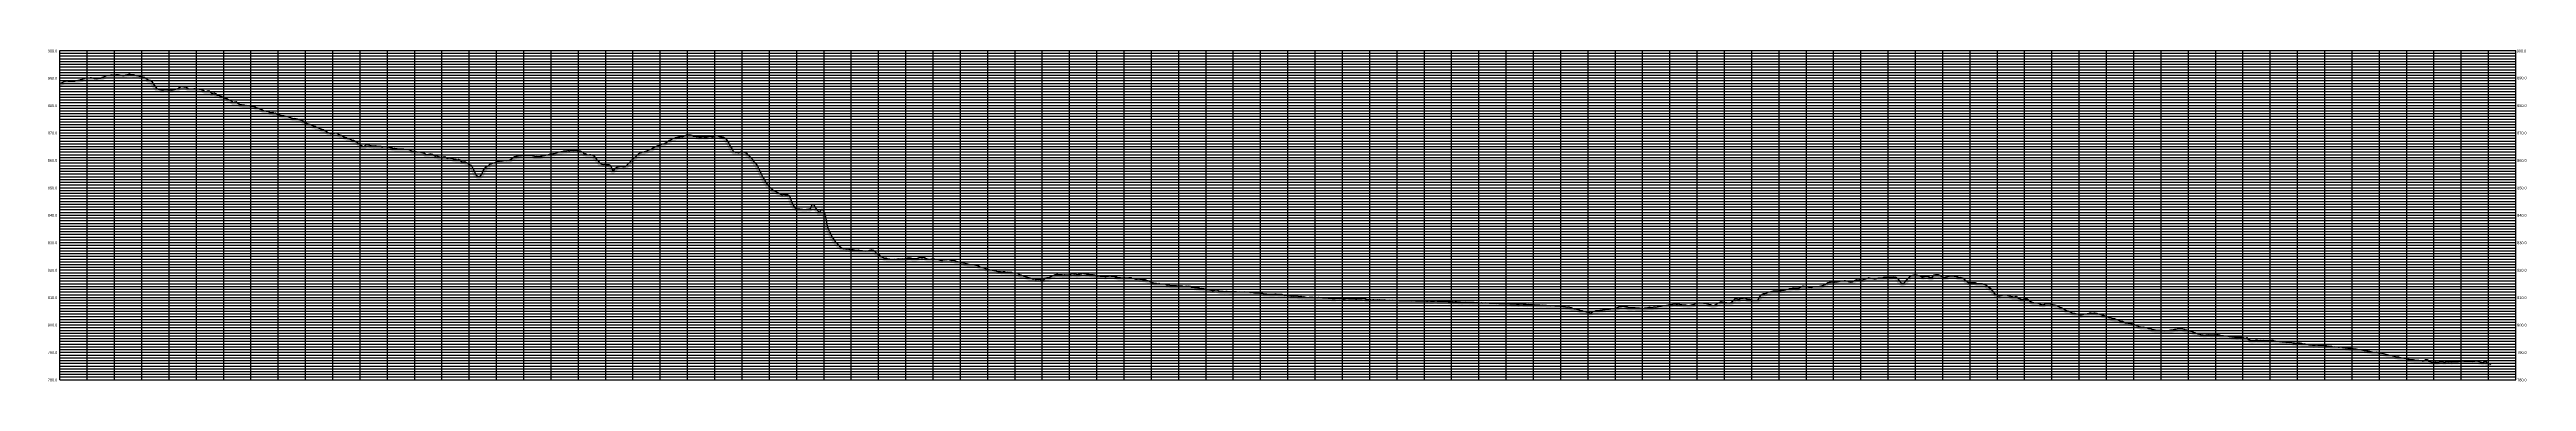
# Model space of a CAD drawing. Extents: x 521099 to 549685, y 6023217 to 6034691.
# Drawn here: x 534238 to 543310, y 6025471 to 6026685 of the extents above; entities that cross this region are included whole.
import ezdxf
from ezdxf.enums import TextEntityAlignment as Align

# ---------------------------------------------------------------- set-up
doc = ezdxf.new("R2010")
doc.units = 0
doc.header["$LTSCALE"] = 5
doc.linetypes.add('foc-TOPO', pattern=[1, 0.2, -0.8])
for name, color, linetype in [('P-CROSSINGS-GRID', 8, 'Continuous'), ('P-CROSSINGS-GROUND', 48, 'foc-TOPO'), ('P-CROSSINGS-LINE', 3, 'Continuous'), ('S-T7', 7, 'Continuous')]:
    doc.layers.add(name, color=color, linetype=linetype)
doc.styles.add('80', font='ARIALN.TTF', dxfattribs={"height": 10})

msp = doc.modelspace()

# ---------------------------------------------------------------- hatches: boundary and pattern name
at = {"layer": 'P-CROSSINGS-GROUND'}
h = msp.add_hatch(dxfattribs=at)
h.set_pattern_fill('EARTH', color=256, scale=2.498704, angle=45)
h.set_pattern_definition([(45, (-31333.55, 28457.95), (2e-15, 22.438998523), [15.86676802, -15.86676802]), (45, (-31337.757, 28462.157), (2e-15, 22.438998523), [15.86676802, -15.86676802]), (45, (-31341.964, 28466.364), (2e-15, 22.438998523), [15.86676802, -15.86676802]), (135, (-31341.964, 28469.169), (-22.438998523, 2e-15), [15.86676802, -15.86676802]), (135, (-31337.757, 28473.376), (-22.438998523, 2e-15), [15.86676802, -15.86676802]), (135, (-31333.55, 28477.584), (-22.438998523, 2e-15), [15.86676802, -15.86676802])])
edge = h.paths.add_edge_path()
edge.add_line((534275.699, 6026549.722), (534284.499, 6026554.292))
edge.add_line((534284.499, 6026554.292), (534288.63, 6026555.559))
edge.add_arc((534285.699, 6026565.114), 9.995, 287.0516745, 296.223081)
edge.add_line((534290.115, 6026556.148), (534294.173, 6026558.147))
edge.add_line((534294.173, 6026558.147), (534298.156, 6026559.157))
edge.add_arc((534295.699, 6026568.845), 9.995, 284.2315347, 286.0099083)
edge.add_line((534298.455, 6026559.238), (534301.57, 6026560.132))
edge.add_line((534301.57, 6026560.132), (534304.62, 6026559.8))
edge.add_arc((534305.699, 6026569.737), 9.995, 263.8032568, 264.6851729)
edge.add_line((534304.773, 6026559.785), (534309.773, 6026559.32))
edge.add_arc((534310.699, 6026569.272), 9.995, 264.6851729, 266.6305274)
edge.add_line((534310.111, 6026559.294), (534315.111, 6026559))
edge.add_arc((534315.699, 6026568.977), 9.995, 266.6305274, 270.7337083)
edge.add_line((534315.827, 6026558.983), (534320.827, 6026559.047))
edge.add_arc((534320.699, 6026569.041), 9.995, 270.7337083, 277.9455793)
edge.add_line((534322.08, 6026559.143), (534326.328, 6026559.735))
edge.add_line((534326.328, 6026559.735), (534330.569, 6026559.68))
edge.add_arc((534330.699, 6026569.674), 9.995, 269.256816, 285.628076)
edge.add_line((534333.391, 6026560.049), (534338.391, 6026561.448))
edge.add_arc((534335.699, 6026571.073), 9.995, 285.6280759, 294.3020943)
edge.add_line((534339.812, 6026561.964), (534342.641, 6026563.241))
edge.add_line((534342.641, 6026563.241), (534345.261, 6026563.126))
edge.add_arc((534345.699, 6026573.112), 9.995, 267.4896771, 289.8539216)
edge.add_line((534349.093, 6026563.711), (534353.291, 6026565.227))
edge.add_line((534353.291, 6026565.227), (534357.451, 6026565.967))
edge.add_arc((534355.699, 6026575.807), 9.995, 280.0956493, 299.3979305)
edge.add_line((534360.605, 6026567.1), (534363.688, 6026568.837))
edge.add_line((534363.688, 6026568.837), (534366.496, 6026569.061))
edge.add_arc((534365.699, 6026579.024), 9.995, 274.5731321, 290.5426845)
edge.add_line((534369.206, 6026569.665), (534373.645, 6026571.329))
edge.add_line((534373.645, 6026571.329), (534376.649, 6026572.06))
edge.add_line((534376.649, 6026572.06), (534380.109, 6026571.886))
edge.add_line((534380.109, 6026571.886), (534385.022, 6026571.552))
edge.add_arc((534385.699, 6026581.524), 9.995, 266.1150364, 290.8968764)
edge.add_line((534389.264, 6026572.187), (534390.231, 6026572.556))
edge.add_line((534390.231, 6026572.556), (534392.555, 6026572.058))
edge.add_line((534392.555, 6026572.058), (534396.577, 6026570.238))
edge.add_arc((534400.699, 6026579.343), 9.995, 245.6457269, 272.4922079)
edge.add_line((534401.133, 6026569.358), (534404.316, 6026569.496))
edge.add_line((534404.316, 6026569.496), (534407.451, 6026568.47))
edge.add_arc((534410.562, 6026577.968), 9.995, 251.866906, 280.442727)
edge.add_line((534412.374, 6026568.139), (534417.51, 6026569.086))
edge.add_arc((534415.699, 6026578.915), 9.995, 280.4427272, 282.4285202)
edge.add_line((534417.85, 6026569.154), (534422.483, 6026570.175))
edge.add_line((534422.483, 6026570.175), (534427.111, 6026570.836))
edge.add_arc((534425.699, 6026580.731), 9.995, 278.1228432, 298.3512153)
edge.add_line((534430.445, 6026571.935), (534435.033, 6026574.411))
edge.add_line((534435.033, 6026574.411), (534439.603, 6026576.349))
edge.add_arc((534435.699, 6026585.55), 9.995, 292.992748, 295.638989)
edge.add_line((534440.023, 6026576.54), (534444.452, 6026578.665))
edge.add_line((534444.452, 6026578.665), (534448.85, 6026580.126))
edge.add_arc((534445.699, 6026589.611), 9.995, 288.378487, 291.2140415)
edge.add_line((534449.315, 6026580.294), (534451.968, 6026581.323))
edge.add_line((534451.968, 6026581.323), (534454.468, 6026581.013))
edge.add_arc((534455.699, 6026590.932), 9.995, 262.9276047, 283.5351595)
edge.add_line((534458.038, 6026581.214), (534463.025, 6026582.415))
edge.add_line((534463.025, 6026582.415), (534466.159, 6026583.16))
edge.add_line((534466.159, 6026583.16), (534469.274, 6026582.712))
edge.add_arc((534470.699, 6026592.605), 9.995, 261.8059627, 268.2764297)
edge.add_line((534470.398, 6026582.614), (534475.398, 6026582.464))
edge.add_arc((534475.699, 6026592.454), 9.995, 268.2764297, 283.3169717)
edge.add_line((534478.001, 6026582.728), (534482.127, 6026583.705))
edge.add_line((534482.127, 6026583.705), (534485.823, 6026583.901))
edge.add_line((534485.823, 6026583.901), (534489.596, 6026583.794))
edge.add_line((534489.596, 6026583.794), (534492.853, 6026583.161))
edge.add_line((534492.853, 6026583.161), (534496.965, 6026581.505))
edge.add_arc((534500.699, 6026590.777), 9.995, 248.064485, 251.2474855)
edge.add_line((534497.486, 6026581.312), (534501.3, 6026580.017))
edge.add_arc((534504.513, 6026589.481), 9.995, 251.2474855, 293.1869502)
edge.add_line((534508.449, 6026580.294), (534510.821, 6026580.323))
edge.add_arc((534510.699, 6026590.317), 9.995, 270.6983195, 295.3736628)
edge.add_line((534514.982, 6026581.286), (534519.089, 6026583.234))
edge.add_line((534519.089, 6026583.234), (534522.647, 6026584.127))
edge.add_line((534522.647, 6026584.127), (534527.154, 6026584.79))
edge.add_arc((534525.699, 6026594.678), 9.995, 278.3732391, 283.6242062)
edge.add_line((534528.053, 6026584.965), (534529.937, 6026585.421))
edge.add_line((534529.937, 6026585.421), (534531.964, 6026584.605))
edge.add_arc((534535.699, 6026593.876), 9.995, 248.0555713, 270.5878266)
edge.add_line((534535.801, 6026583.881), (534540.021, 6026583.925))
edge.add_line((534540.021, 6026583.925), (534543.484, 6026583.417))
edge.add_line((534543.484, 6026583.417), (534547.745, 6026582.099))
edge.add_arc((534550.699, 6026591.647), 9.995, 252.8134567, 253.4205742)
edge.add_line((534547.847, 6026582.068), (534552.847, 6026580.58))
edge.add_arc((534555.699, 6026590.159), 9.995, 253.4205743, 267.0484182)
edge.add_line((534555.184, 6026580.177), (534558.366, 6026580.013))
edge.add_line((534558.366, 6026580.013), (534561.698, 6026578.558))
edge.add_arc((534565.699, 6026587.717), 9.995, 246.4033582, 262.1942617)
edge.add_line((534564.341, 6026577.815), (534569.341, 6026577.129))
edge.add_arc((534570.699, 6026587.032), 9.995, 262.1942616, 263.2280703)
edge.add_line((534569.52, 6026577.106), (534574.342, 6026576.534))
edge.add_line((534574.342, 6026576.534), (534578.531, 6026575.883))
edge.add_line((534578.531, 6026575.883), (534580.944, 6026575.183))
edge.add_line((534580.944, 6026575.183), (534584.358, 6026572.382))
edge.add_arc((534590.699, 6026580.108), 9.995, 230.6217368, 238.937645)
edge.add_line((534585.542, 6026571.546), (534589.965, 6026568.882))
edge.add_line((534589.965, 6026568.882), (534594.439, 6026565.287))
edge.add_arc((534600.699, 6026573.079), 9.995, 231.2259091, 269.2984242)
edge.add_line((534600.576, 6026563.085), (534601.915, 6026563.069))
edge.add_line((534601.915, 6026563.069), (534603.937, 6026561.605))
edge.add_line((534603.937, 6026561.605), (534607.576, 6026557.478))
edge.add_line((534607.576, 6026557.478), (534612.095, 6026549.835))
edge.add_arc((534620.699, 6026554.922), 9.995, 210.5939424, 215.9553653)
edge.add_line((534612.608, 6026549.053), (534617.608, 6026542.16))
edge.add_arc((534625.699, 6026548.029), 9.995, 215.9553653, 221.9429481)
edge.add_line((534618.264, 6026541.348), (534623.264, 6026535.784))
edge.add_arc((534630.699, 6026542.464), 9.995, 221.9429481, 244.5516407)
edge.add_line((534626.404, 6026533.439), (534631.404, 6026531.06))
edge.add_arc((534635.699, 6026540.085), 9.995, 244.5516407, 251.6691963)
edge.add_line((534632.555, 6026530.597), (534637.555, 6026528.941))
edge.add_arc((534640.699, 6026538.428), 9.995, 251.6691963, 254.7362303)
edge.add_line((534638.067, 6026528.786), (534643.067, 6026527.422))
edge.add_arc((534645.699, 6026537.064), 9.995, 254.7362303, 266.384326)
edge.add_line((534645.068, 6026527.089), (534650.068, 6026526.773))
edge.add_arc((534650.699, 6026536.748), 9.995, 266.384326, 282.4901731)
edge.add_line((534652.86, 6026526.99), (534657.182, 6026527.947))
edge.add_line((534657.182, 6026527.947), (534661.26, 6026528.27))
edge.add_line((534661.26, 6026528.27), (534664.9, 6026528.391))
edge.add_line((534664.9, 6026528.391), (534668.79, 6026527.635))
edge.add_arc((534670.699, 6026537.445), 9.995, 258.9884029, 267.6214673)
edge.add_line((534670.284, 6026527.459), (534675.284, 6026527.252))
edge.add_arc((534675.699, 6026537.238), 9.995, 267.6214673, 278.0871912)
edge.add_line((534677.105, 6026527.342), (534680.375, 6026527.807))
edge.add_line((534680.375, 6026527.807), (534683.664, 6026527.123))
edge.add_arc((534685.699, 6026536.908), 9.995, 258.2525686, 283.4869283)
edge.add_line((534688.03, 6026527.189), (534691.616, 6026528.049))
edge.add_arc((534689.285, 6026537.769), 9.995, 283.4869282, 285.2237856)
edge.add_line((534691.91, 6026528.125), (534692.299, 6026528.23))
edge.add_line((534692.299, 6026528.23), (534696.238, 6026528.443))
edge.add_arc((534695.699, 6026538.424), 9.995, 273.0937591, 285.4595731)
edge.add_line((534698.363, 6026528.79), (534703.363, 6026530.173))
edge.add_arc((534700.699, 6026539.806), 9.995, 285.4595731, 290.8810495)
edge.add_line((534704.261, 6026530.468), (534709.261, 6026532.375))
edge.add_arc((534705.699, 6026541.714), 9.995, 290.8810495, 302.4974502)
edge.add_line((534711.069, 6026533.284), (534715.981, 6026536.413))
edge.add_line((534715.981, 6026536.413), (534720.496, 6026539.16))
edge.add_line((534720.496, 6026539.16), (534722.564, 6026540.168))
edge.add_line((534722.564, 6026540.168), (534723.625, 6026540.07))
edge.add_line((534723.625, 6026540.07), (534727.526, 6026538.764))
edge.add_arc((534730.699, 6026548.242), 9.995, 251.4910392, 270.3742395)
edge.add_line((534730.764, 6026538.247), (534733.135, 6026538.263))
edge.add_line((534733.135, 6026538.263), (534735.774, 6026536.794))
edge.add_line((534735.774, 6026536.794), (534740.711, 6026533.95))
edge.add_arc((534745.699, 6026542.612), 9.995, 240.0624849, 254.2390942)
edge.add_line((534742.984, 6026532.993), (534747.984, 6026531.581))
edge.add_arc((534750.699, 6026541.201), 9.995, 254.2390942, 267.0842848)
edge.add_line((534750.19, 6026531.219), (534755.19, 6026530.964))
edge.add_arc((534755.699, 6026540.946), 9.995, 267.0842848, 272.5948057)
edge.add_line((534756.151, 6026530.961), (534761.151, 6026531.188))
edge.add_arc((534760.699, 6026541.172), 9.995, 272.5948057, 287.6082622)
edge.add_line((534763.722, 6026531.646), (534767.415, 6026532.818))
edge.add_line((534767.415, 6026532.818), (534769.518, 6026532.891))
edge.add_line((534769.518, 6026532.891), (534773.045, 6026531.919))
edge.add_arc((534775.699, 6026541.555), 9.995, 254.6034582, 261.3896048)
edge.add_line((534774.202, 6026531.673), (534779.202, 6026530.916))
edge.add_arc((534780.699, 6026540.798), 9.995, 261.3896048, 267.4488551)
edge.add_line((534780.254, 6026530.813), (534784.546, 6026530.622))
edge.add_line((534784.546, 6026530.622), (534788.344, 6026529.907))
edge.add_line((534788.344, 6026529.907), (534792.852, 6026528.567))
edge.add_arc((534795.699, 6026538.148), 9.995, 253.4503116, 253.9036587)
edge.add_line((534792.928, 6026528.545), (534796.322, 6026527.565))
edge.add_line((534796.322, 6026527.565), (534799.955, 6026525.014))
edge.add_arc((534805.699, 6026533.194), 9.995, 234.920386, 246.9923522)
edge.add_line((534801.792, 6026523.994), (534806.792, 6026521.871))
edge.add_arc((534810.699, 6026531.071), 9.995, 246.9923522, 301.8597494)
edge.add_line((534815.974, 6026522.582), (534817.89, 6026523.772))
edge.add_line((534817.89, 6026523.772), (534818.685, 6026523.03))
edge.add_line((534818.685, 6026523.03), (534823.502, 6026518.032))
edge.add_arc((534830.699, 6026524.967), 9.995, 223.9378991, 280.6945691)
edge.add_line((534832.554, 6026515.146), (534837.35, 6026516.052))
edge.add_line((534837.35, 6026516.052), (534838.81, 6026516.265))
edge.add_line((534838.81, 6026516.265), (534839.506, 6026515.88))
edge.add_line((534839.506, 6026515.88), (534843.442, 6026511.725))
edge.add_arc((534850.699, 6026518.598), 9.995, 223.4442783, 258.8039637)
edge.add_line((534848.758, 6026508.793), (534852.892, 6026507.975))
edge.add_line((534852.892, 6026507.975), (534857.07, 6026506.347))
edge.add_arc((534860.699, 6026515.66), 9.995, 248.7101324, 253.1085921)
edge.add_line((534857.795, 6026506.096), (534862.128, 6026504.78))
edge.add_line((534862.128, 6026504.78), (534866.496, 6026502.756))
edge.add_arc((534870.699, 6026511.824), 9.995, 245.1354892, 263.1607662)
edge.add_line((534869.509, 6026501.9), (534871.959, 6026501.607))
edge.add_line((534871.959, 6026501.607), (534874.873, 6026499.516))
edge.add_arc((534880.699, 6026507.638), 9.995, 234.3469944, 263.1470089)
edge.add_line((534879.506, 6026497.714), (534881.617, 6026497.461))
edge.add_line((534881.617, 6026497.461), (534884.366, 6026495.209))
edge.add_arc((534890.699, 6026502.942), 9.995, 230.6804393, 248.0935164)
edge.add_line((534886.97, 6026493.668), (534891.789, 6026491.731))
edge.add_line((534891.789, 6026491.731), (534896.228, 6026489.741))
edge.add_line((534896.228, 6026489.741), (534900.004, 6026487.652))
edge.add_line((534900.004, 6026487.652), (534904.256, 6026484.067))
edge.add_arc((534910.699, 6026491.709), 9.995, 229.8639326, 289.4216028)
edge.add_line((534914.022, 6026482.282), (534918.195, 6026483.754))
edge.add_line((534918.195, 6026483.754), (534919.125, 6026482.942))
edge.add_arc((534925.699, 6026490.47), 9.995, 228.8716183, 231.6639961)
edge.add_line((534919.499, 6026482.631), (534924.499, 6026478.677))
edge.add_arc((534930.699, 6026486.517), 9.995, 231.6639961, 247.8442244)
edge.add_line((534926.929, 6026477.26), (534931.929, 6026475.224))
edge.add_arc((534935.699, 6026484.481), 9.995, 247.8442244, 258.0454516)
edge.add_line((534933.628, 6026474.703), (534938.628, 6026473.644))
edge.add_arc((534940.699, 6026483.422), 9.995, 258.0454515, 262.9266418)
edge.add_line((534939.468, 6026473.503), (534944.468, 6026472.883))
edge.add_arc((534945.699, 6026482.802), 9.995, 262.9266419, 264.2124407)
edge.add_line((534944.691, 6026472.858), (534948.711, 6026472.45))
edge.add_line((534948.711, 6026472.45), (534952.769, 6026471.206))
edge.add_arc((534955.699, 6026480.762), 9.995, 252.9525005, 278.946175)
edge.add_line((534957.253, 6026470.888), (534960.28, 6026471.365))
edge.add_line((534960.28, 6026471.365), (534963.339, 6026470.622))
edge.add_arc((534965.699, 6026480.334), 9.995, 256.3445973, 258.8735568)
edge.add_line((534963.77, 6026470.527), (534968.64, 6026469.569))
edge.add_line((534968.64, 6026469.569), (534973.511, 6026468.476))
edge.add_arc((534975.699, 6026478.229), 9.995, 257.3536778, 259.5294024)
edge.add_line((534973.882, 6026468.4), (534978.523, 6026467.543))
edge.add_line((534978.523, 6026467.543), (534983.169, 6026466.327))
edge.add_arc((534985.699, 6026475.996), 9.995, 255.3372698, 260.4898463)
edge.add_line((534984.047, 6026466.139), (534986.814, 6026465.676))
edge.add_line((534986.814, 6026465.676), (534989.959, 6026463.469))
edge.add_arc((534995.699, 6026471.652), 9.995, 234.9532523, 273.656216)
edge.add_line((534996.336, 6026461.677), (534998.476, 6026461.814))
edge.add_line((534998.476, 6026461.814), (535000.953, 6026460.477))
edge.add_arc((535005.699, 6026469.274), 9.995, 241.6521733, 247.9931491)
edge.add_line((535001.954, 6026460.007), (535006.954, 6026457.986))
edge.add_arc((535010.699, 6026467.253), 9.995, 247.9931492, 248.7487989)
edge.add_line((535007.076, 6026457.938), (535011.385, 6026456.262))
edge.add_line((535011.385, 6026456.262), (535015.742, 6026453.774))
edge.add_arc((535020.699, 6026462.453), 9.995, 240.2680967, 256.3891012)
edge.add_line((535018.347, 6026452.738), (535023.256, 6026451.55))
edge.add_line((535023.256, 6026451.55), (535028.165, 6026450.263))
edge.add_arc((535030.699, 6026459.932), 9.995, 255.3155521, 267.7371633)
edge.add_line((535030.304, 6026449.945), (535033.504, 6026449.818))
edge.add_line((535033.504, 6026449.818), (535036.512, 6026448.56))
edge.add_line((535036.512, 6026448.56), (535041.193, 6026446.196))
edge.add_arc((535045.699, 6026455.118), 9.995, 243.2020001, 267.7269658)
edge.add_line((535045.302, 6026445.131), (535050.302, 6026444.932))
edge.add_arc((535050.699, 6026454.919), 9.995, 267.7269658, 281.9047793)
edge.add_line((535052.761, 6026445.139), (535053.78, 6026444.162))
edge.add_arc((535060.699, 6026451.374), 9.995, 226.1899933, 284.7375588)
edge.add_line((535063.241, 6026441.708), (535063.7, 6026441.258))
edge.add_arc((535070.699, 6026448.394), 9.995, 225.5573799, 257.1177275)
edge.add_line((535068.47, 6026438.651), (535073.332, 6026437.539))
edge.add_line((535073.332, 6026437.539), (535078.194, 6026436.28))
edge.add_arc((535080.699, 6026445.956), 9.995, 255.4841494, 256.7117736)
edge.add_line((535078.401, 6026436.229), (535083.401, 6026435.048))
edge.add_arc((535085.699, 6026444.775), 9.995, 256.7117737, 257.8065412)
edge.add_line((535083.588, 6026435.006), (535088.588, 6026433.925))
edge.add_arc((535090.699, 6026443.695), 9.995, 257.8065413, 264.0988577)
edge.add_line((535089.671, 6026433.753), (535094.169, 6026433.288))
edge.add_line((535094.169, 6026433.288), (535098.436, 6026432.405))
edge.add_line((535098.436, 6026432.405), (535103.2, 6026431.175))
edge.add_arc((535105.699, 6026440.853), 9.995, 255.5224754, 256.7742227)
edge.add_line((535103.412, 6026431.123), (535107.472, 6026430.169))
edge.add_line((535107.472, 6026430.169), (535111.592, 6026428.312))
edge.add_arc((535115.699, 6026437.424), 9.995, 245.7382078, 260.6581582)
edge.add_line((535114.076, 6026427.562), (535117.718, 6026426.963))
edge.add_line((535117.718, 6026426.963), (535121.471, 6026425.211))
edge.add_arc((535125.699, 6026434.267), 9.995, 244.9755365, 257.1230289)
edge.add_line((535123.471, 6026424.524), (535128.471, 6026423.381))
edge.add_arc((535130.699, 6026433.124), 9.995, 257.1230289, 279.6199097)
edge.add_line((535132.369, 6026423.27), (535135.752, 6026423.844))
edge.add_line((535135.752, 6026423.844), (535138.143, 6026423.464))
edge.add_line((535138.143, 6026423.464), (535142.206, 6026421.949))
edge.add_arc((535145.699, 6026431.313), 9.995, 249.5461624, 251.5699768)
edge.add_line((535142.539, 6026421.831), (535147.178, 6026420.285))
edge.add_line((535147.178, 6026420.285), (535151.827, 6026418.332))
edge.add_arc((535155.699, 6026427.546), 9.995, 247.2115303, 262.8606241)
edge.add_line((535154.457, 6026417.629), (535157.548, 6026417.242))
edge.add_line((535157.548, 6026417.242), (535159.339, 6026416.252))
edge.add_line((535159.339, 6026416.252), (535163.189, 6026411.868))
edge.add_arc((535170.699, 6026418.464), 9.995, 221.2919551, 247.861758)
edge.add_line((535166.932, 6026409.206), (535171.632, 6026407.294))
edge.add_line((535171.632, 6026407.294), (535176.339, 6026405.012))
edge.add_arc((535180.699, 6026414.006), 9.995, 244.1403259, 266.7464151)
edge.add_line((535180.131, 6026404.028), (535184.044, 6026403.805))
edge.add_line((535184.044, 6026403.805), (535186.781, 6026403.036))
edge.add_line((535186.781, 6026403.036), (535190.689, 6026400.773))
edge.add_arc((535195.699, 6026409.422), 9.995, 239.919959, 240.0484494)
edge.add_line((535190.709, 6026400.762), (535195.709, 6026397.88))
edge.add_arc((535200.699, 6026406.54), 9.995, 240.0484499, 252.9901982)
edge.add_line((535197.775, 6026396.983), (535202.775, 6026395.453))
edge.add_arc((535205.699, 6026405.011), 9.995, 252.9901982, 262.0012979)
edge.add_line((535204.308, 6026395.113), (535207.009, 6026394.734))
edge.add_line((535207.009, 6026394.734), (535210.088, 6026392.645))
edge.add_arc((535215.699, 6026400.917), 9.995, 235.8513016, 250.9440278)
edge.add_line((535212.436, 6026391.47), (535217.436, 6026389.743))
edge.add_arc((535220.699, 6026399.19), 9.995, 250.9440279, 253.6594342)
edge.add_line((535217.887, 6026389.599), (535221.627, 6026388.502))
edge.add_line((535221.627, 6026388.502), (535225.506, 6026386.144))
edge.add_arc((535230.699, 6026394.684), 9.995, 238.6991639, 254.1345949)
edge.add_line((535227.966, 6026385.07), (535232.966, 6026383.649))
edge.add_arc((535235.699, 6026393.263), 9.995, 254.1345949, 265.3466945)
edge.add_line((535234.888, 6026383.301), (535237.081, 6026383.122))
edge.add_line((535237.081, 6026383.122), (535239.806, 6026381.133))
edge.add_arc((535245.699, 6026389.206), 9.995, 233.8742918, 241.76652)
edge.add_line((535240.971, 6026380.4), (535245.566, 6026377.933))
edge.add_line((535245.566, 6026377.933), (535250.184, 6026374.878))
edge.add_arc((535255.699, 6026383.213), 9.995, 236.5117215, 240.5768209)
edge.add_line((535250.789, 6026374.508), (535255.789, 6026371.688))
edge.add_arc((535260.699, 6026380.393), 9.995, 240.5768209, 244.5010639)
edge.add_line((535256.396, 6026371.372), (535261.396, 6026368.987))
edge.add_arc((535265.699, 6026378.009), 9.995, 244.5010638, 268.8076614)
edge.add_line((535265.491, 6026368.016), (535270.491, 6026367.912))
edge.add_arc((535270.699, 6026377.905), 9.995, 268.8076614, 286.5438643)
edge.add_line((535273.545, 6026368.324), (535276.546, 6026369.215))
edge.add_line((535276.546, 6026369.215), (535279.476, 6026368.854))
edge.add_arc((535280.699, 6026378.774), 9.995, 262.9742187, 281.091189)
edge.add_line((535282.621, 6026368.965), (535285.853, 6026369.599))
edge.add_line((535285.853, 6026369.599), (535286.892, 6026369.428))
edge.add_line((535286.892, 6026369.428), (535290.065, 6026367.262))
edge.add_arc((535295.699, 6026375.518), 9.995, 235.6926104, 248.0850145)
edge.add_line((535291.968, 6026366.246), (535296.838, 6026364.287))
edge.add_line((535296.838, 6026364.287), (535301.709, 6026362.166))
edge.add_arc((535305.699, 6026371.33), 9.995, 246.4725931, 246.772317)
edge.add_line((535301.757, 6026362.145), (535305.993, 6026360.327))
edge.add_line((535305.993, 6026360.327), (535310.293, 6026357.562))
edge.add_arc((535315.699, 6026365.969), 9.995, 237.2573531, 252.483818)
edge.add_line((535312.691, 6026356.437), (535317.691, 6026354.859))
edge.add_arc((535320.699, 6026364.391), 9.995, 252.4838181, 256.6466648)
edge.add_line((535318.39, 6026354.666), (535321.383, 6026353.956))
edge.add_line((535321.383, 6026353.956), (535324.728, 6026351.464))
edge.add_arc((535330.699, 6026359.48), 9.995, 233.3204381, 259.6390652)
edge.add_line((535328.901, 6026349.648), (535332.704, 6026348.953))
edge.add_line((535332.704, 6026348.953), (535336.321, 6026347.324))
edge.add_line((535336.321, 6026347.324), (535341.055, 6026344.84))
edge.add_arc((535345.699, 6026353.69), 9.995, 242.3161409, 260.9038286)
edge.add_line((535344.119, 6026343.821), (535348.015, 6026343.197))
edge.add_line((535348.015, 6026343.197), (535350.936, 6026342.025))
edge.add_line((535350.936, 6026342.025), (535355.014, 6026339.205))
edge.add_arc((535360.699, 6026347.426), 9.995, 235.3336994, 245.9820983)
edge.add_line((535356.631, 6026338.296), (535360.364, 6026336.633))
edge.add_line((535360.364, 6026336.633), (535363.957, 6026333.638))
edge.add_line((535363.957, 6026333.638), (535368.642, 6026328.967))
edge.add_arc((535375.699, 6026336.045), 9.995, 225.0865606, 247.175747)
edge.add_line((535371.822, 6026326.833), (535375.913, 6026325.111))
edge.add_line((535375.913, 6026325.111), (535380.096, 6026322.279))
edge.add_arc((535385.699, 6026330.556), 9.995, 235.9040552, 281.8575223)
edge.add_line((535387.752, 6026320.775), (535392.752, 6026321.824))
edge.add_arc((535390.699, 6026331.606), 9.995, 281.8575223, 316.8068092)
edge.add_line((535397.985, 6026324.765), (535400.563, 6026327.511))
edge.add_line((535400.563, 6026327.511), (535402.263, 6026326.889))
edge.add_arc((535405.699, 6026336.274), 9.995, 249.8947084, 259.5454409)
edge.add_line((535403.885, 6026326.445), (535408.719, 6026325.553))
edge.add_line((535408.719, 6026325.553), (535413.554, 6026324.491))
edge.add_arc((535415.699, 6026334.253), 9.995, 257.6115171, 259.4734188)
edge.add_line((535413.873, 6026324.427), (535418.873, 6026323.498))
edge.add_arc((535420.699, 6026333.324), 9.995, 259.4734187, 259.7612766)
edge.add_line((535418.922, 6026323.489), (535423.922, 6026322.586))
edge.add_arc((535425.699, 6026332.421), 9.995, 259.7612766, 285.6158529)
edge.add_line((535428.389, 6026322.795), (535430.627, 6026323.421))
edge.add_line((535430.627, 6026323.421), (535432.875, 6026322.759))
edge.add_arc((535435.699, 6026332.346), 9.995, 253.5922192, 258.5189376)
edge.add_line((535433.709, 6026322.552), (535438.709, 6026321.536))
edge.add_arc((535440.699, 6026331.331), 9.995, 258.5189376, 275.7057214)
edge.add_line((535441.692, 6026321.386), (535445.912, 6026321.807))
edge.add_line((535445.912, 6026321.807), (535447.495, 6026321.717))
edge.add_line((535447.495, 6026321.717), (535450.279, 6026319.92))
edge.add_arc((535455.699, 6026328.318), 9.995, 237.1632243, 292.1516383)
edge.add_line((535459.467, 6026319.061), (535463.203, 6026320.582))
edge.add_line((535463.203, 6026320.582), (535465.014, 6026320.655))
edge.add_line((535465.014, 6026320.655), (535468.941, 6026319.953))
edge.add_arc((535470.699, 6026329.792), 9.995, 259.8691158, 262.4834949)
edge.add_line((535469.391, 6026319.883), (535474.304, 6026319.235))
edge.add_line((535474.304, 6026319.235), (535478.253, 6026318.643))
edge.add_line((535478.253, 6026318.643), (535482.334, 6026317.184))
edge.add_arc((535485.699, 6026326.596), 9.995, 250.3291363, 251.7402377)
edge.add_line((535482.567, 6026317.104), (535487.567, 6026315.455))
edge.add_arc((535490.699, 6026324.946), 9.995, 251.740238, 253.9273825)
edge.add_line((535487.932, 6026315.342), (535492.932, 6026313.901))
edge.add_arc((535495.699, 6026323.505), 9.995, 253.9273823, 283.9111377)
edge.add_line((535498.102, 6026313.804), (535498.521, 6026313.908))
edge.add_arc((535503.052, 6026322.816), 9.995, 243.0428579, 267.661632)
edge.add_line((535502.644, 6026312.83), (535505.291, 6026312.722))
edge.add_arc((535505.699, 6026322.708), 9.995, 267.661632, 278.5846496)
edge.add_line((535507.191, 6026312.825), (535510.337, 6026313.3))
edge.add_line((535510.337, 6026313.3), (535513.507, 6026312.588))
edge.add_arc((535515.699, 6026322.339), 9.995, 257.3335751, 267.979344)
edge.add_line((535515.346, 6026312.351), (535520.284, 6026312.177))
edge.add_line((535520.284, 6026312.177), (535525.222, 6026311.941))
edge.add_arc((535525.699, 6026321.924), 9.995, 267.2655567, 273.3495122)
edge.add_line((535526.283, 6026311.946), (535530.872, 6026312.215))
edge.add_line((535530.872, 6026312.215), (535533.665, 6026312.149))
edge.add_line((535533.665, 6026312.149), (535536.996, 6026310.82))
edge.add_arc((535540.699, 6026320.103), 9.995, 248.2527485, 271.1978955)
edge.add_line((535540.908, 6026310.111), (535545.908, 6026310.215))
edge.add_arc((535545.699, 6026320.208), 9.995, 271.1978952, 271.563118)
edge.add_line((535545.971, 6026310.217), (535548.937, 6026310.298))
edge.add_line((535548.937, 6026310.298), (535551.92, 6026309.125))
edge.add_line((535551.92, 6026309.125), (535556.433, 6026307.213))
edge.add_line((535556.433, 6026307.213), (535561.081, 6026304.791))
edge.add_arc((535565.699, 6026313.655), 9.995, 242.4814093, 270.4543222)
edge.add_line((535565.778, 6026303.661), (535570.376, 6026303.697))
edge.add_line((535570.376, 6026303.697), (535574.276, 6026303.414))
edge.add_line((535574.276, 6026303.414), (535577.238, 6026302.775))
edge.add_line((535577.238, 6026302.775), (535581.014, 6026300.772))
edge.add_arc((535585.699, 6026309.6), 9.995, 242.0466296, 282.5687683)
edge.add_line((535587.874, 6026299.845), (535590.919, 6026300.524))
edge.add_line((535590.919, 6026300.524), (535593.04, 6026300.147))
edge.add_line((535593.04, 6026300.147), (535597.177, 6026298.589))
edge.add_arc((535600.699, 6026307.943), 9.995, 249.3713155, 261.197121)
edge.add_line((535599.169, 6026298.066), (535603.355, 6026297.418))
edge.add_line((535603.355, 6026297.418), (535605.697, 6026296.646))
edge.add_line((535605.697, 6026296.646), (535609.197, 6026293.648))
edge.add_arc((535615.699, 6026301.24), 9.995, 229.4231938, 270.856998)
edge.add_line((535615.848, 6026291.246), (535620.848, 6026291.321))
edge.add_arc((535620.699, 6026301.314), 9.995, 270.8569979, 275.7006599)
edge.add_line((535621.692, 6026291.369), (535626.692, 6026291.868))
edge.add_arc((535625.699, 6026301.814), 9.995, 275.70066, 282.7330268)
edge.add_line((535627.902, 6026292.064), (535632.769, 6026293.164))
edge.add_line((535632.769, 6026293.164), (535635.247, 6026293.654))
edge.add_line((535635.247, 6026293.654), (535635.85, 6026293.478))
edge.add_line((535635.85, 6026293.478), (535639.217, 6026290.61))
edge.add_arc((535645.699, 6026298.218), 9.995, 229.5737271, 238.7844883)
edge.add_line((535640.519, 6026289.671), (535645.519, 6026286.641))
edge.add_arc((535650.699, 6026295.188), 9.995, 238.7844883, 290.6430735)
edge.add_arc((535660.699, 6026293.448), 9.995, 229.611009, 254.8154431)
edge.add_line((535658.081, 6026283.802), (535663.081, 6026282.445))
edge.add_arc((535665.699, 6026292.091), 9.995, 254.8154432, 264.304298)
edge.add_line((535664.707, 6026282.146), (535667.142, 6026281.903))
edge.add_line((535667.142, 6026281.903), (535667.381, 6026281.837))
edge.add_line((535667.381, 6026281.837), (535671.729, 6026279.956))
edge.add_arc((535675.699, 6026289.129), 9.995, 246.5994734, 304.3410134)
edge.add_line((535681.337, 6026280.876), (535683.004, 6026282.015))
edge.add_line((535683.004, 6026282.015), (535683.216, 6026281.777))
edge.add_arc((535690.699, 6026288.402), 9.995, 221.5212079, 248.3920771)
edge.add_line((535687.018, 6026279.11), (535692.018, 6026277.129))
edge.add_arc((535695.699, 6026286.422), 9.995, 248.3920771, 299.717826)
edge.add_line((535700.653, 6026277.741), (535701.874, 6026278.438))
edge.add_line((535701.874, 6026278.438), (535702.719, 6026278.174))
edge.add_arc((535705.699, 6026287.714), 9.995, 252.6562771, 268.6444079)
edge.add_line((535705.462, 6026277.722), (535708.136, 6026277.659))
edge.add_line((535708.136, 6026277.659), (535711.074, 6026276.126))
edge.add_arc((535715.699, 6026284.986), 9.995, 242.4365785, 254.0052076)
edge.add_line((535712.945, 6026275.378), (535717.945, 6026273.945))
edge.add_arc((535720.699, 6026283.553), 9.995, 254.0052076, 278.1367805)
edge.add_line((535722.113, 6026273.659), (535722.895, 6026273.77))
edge.add_line((535722.895, 6026273.77), (535724.539, 6026272.484))
edge.add_arc((535730.699, 6026280.354), 9.995, 231.9517002, 299.529815)
edge.add_line((535735.625, 6026271.658), (535738.289, 6026268.715))
edge.add_arc((535745.699, 6026275.423), 9.995, 222.1565025, 260.7491124)
edge.add_line((535744.092, 6026265.558), (535749.092, 6026264.744))
edge.add_arc((535750.699, 6026274.609), 9.995, 260.7491124, 275.2081431)
edge.add_line((535751.606, 6026264.655), (535754.923, 6026264.957))
edge.add_line((535754.923, 6026264.957), (535756.662, 6026264.524))
edge.add_line((535756.662, 6026264.524), (535760.26, 6026262.19))
edge.add_arc((535765.699, 6026270.576), 9.995, 237.0350848, 241.0584636)
edge.add_line((535760.862, 6026261.829), (535765.774, 6026259.113))
edge.add_line((535765.774, 6026259.113), (535770.525, 6026256.359))
edge.add_line((535770.525, 6026256.359), (535774.018, 6026254.157))
edge.add_line((535774.018, 6026254.157), (535777.409, 6026250.061))
edge.add_line((535777.409, 6026250.061), (535781.741, 6026242.258))
edge.add_line((535781.741, 6026242.258), (535786.558, 6026231.366))
edge.add_arc((535795.699, 6026235.408), 9.995, 203.8584561, 207.701568)
edge.add_line((535786.85, 6026230.762), (535791.85, 6026221.239))
edge.add_arc((535800.699, 6026225.885), 9.995, 207.701568, 233.4342443)
edge.add_line((535794.744, 6026217.858), (535799.744, 6026214.149))
edge.add_arc((535805.699, 6026222.177), 9.995, 233.4342443, 254.1055023)
edge.add_line((535802.961, 6026212.564), (535807.961, 6026211.14))
edge.add_arc((535810.699, 6026220.753), 9.995, 254.1055023, 290.7349985)
edge.add_line((535814.237, 6026211.405), (535819.237, 6026213.298))
edge.add_arc((535815.699, 6026222.646), 9.995, 290.7349985, 324.6248983)
edge.add_line((535823.848, 6026216.859), (535828.848, 6026223.902))
edge.add_arc((535820.699, 6026229.688), 9.995, 324.6248983, 337.0538392)
edge.add_line((535829.903, 6026225.791), (535834.509, 6026236.671))
edge.add_line((535834.509, 6026236.671), (535838.527, 6026242.522))
edge.add_line((535838.527, 6026242.522), (535842.502, 6026246.819))
edge.add_line((535842.502, 6026246.819), (535846.327, 6026249.833))
edge.add_line((535846.327, 6026249.833), (535850.714, 6026252.377))
edge.add_arc((535845.699, 6026261.023), 9.995, 300.1153507, 310.7332292)
edge.add_line((535852.221, 6026253.449), (535855.733, 6026256.474))
edge.add_line((535855.733, 6026256.474), (535858.872, 6026257.525))
edge.add_arc((535855.699, 6026267.003), 9.995, 288.5114299, 289.4238896)
edge.add_line((535859.023, 6026257.577), (535863.844, 6026259.277))
edge.add_line((535863.844, 6026259.277), (535868.663, 6026260.773))
edge.add_arc((535865.699, 6026270.318), 9.995, 287.2522903, 294.5488203)
edge.add_line((535869.851, 6026261.227), (535874.851, 6026263.511))
edge.add_arc((535870.699, 6026272.602), 9.995, 294.5488203, 299.3729871)
edge.add_line((535875.601, 6026263.892), (535879.126, 6026265.876))
edge.add_line((535879.126, 6026265.876), (535881.917, 6026266.375))
edge.add_line((535881.917, 6026266.375), (535886.367, 6026266.674))
edge.add_arc((535885.699, 6026276.646), 9.995, 273.8332281, 281.4774077)
edge.add_line((535887.688, 6026266.851), (535891.901, 6026267.707))
edge.add_line((535891.901, 6026267.707), (535896.099, 6026267.875))
edge.add_arc((535895.699, 6026277.862), 9.995, 272.2946681, 288.0927055)
edge.add_line((535898.803, 6026268.361), (535902.588, 6026269.598))
edge.add_line((535902.588, 6026269.598), (535905.453, 6026269.774))
edge.add_line((535905.453, 6026269.774), (535909.597, 6026269.315))
edge.add_arc((535910.699, 6026279.249), 9.995, 263.674192, 287.6172792)
edge.add_line((535913.724, 6026269.722), (535917.818, 6026271.023))
edge.add_line((535917.818, 6026271.023), (535921.875, 6026271.504))
edge.add_arc((535920.699, 6026281.429), 9.995, 276.7592399, 289.8391792)
edge.add_line((535924.091, 6026272.027), (535929.091, 6026273.831))
edge.add_arc((535925.699, 6026283.233), 9.995, 289.8391792, 306.2911163)
edge.add_line((535931.615, 6026275.177), (535936.242, 6026278.575))
edge.add_line((535936.242, 6026278.575), (535940.845, 6026281.34))
edge.add_arc((535935.699, 6026289.908), 9.995, 300.9926967, 303.7818187)
edge.add_line((535941.256, 6026281.601), (535945.024, 6026284.121))
edge.add_line((535945.024, 6026284.121), (535947.733, 6026284.944))
edge.add_line((535947.733, 6026284.944), (535951.827, 6026285.41))
edge.add_arc((535950.699, 6026295.34), 9.995, 276.4811985, 277.5047177)
edge.add_line((535952.004, 6026285.431), (535957.004, 6026286.09))
edge.add_arc((535955.699, 6026295.999), 9.995, 277.5047178, 281.296941)
edge.add_line((535957.657, 6026286.198), (535961.648, 6026286.995))
edge.add_line((535961.648, 6026286.995), (535965.618, 6026286.963))
edge.add_arc((535965.699, 6026296.958), 9.995, 269.5396425, 283.721824)
edge.add_line((535968.07, 6026287.248), (535970.658, 6026287.88))
edge.add_line((535970.658, 6026287.88), (535973.251, 6026287.225))
edge.add_arc((535975.699, 6026296.916), 9.995, 255.8244924, 289.5199078)
edge.add_line((535979.038, 6026287.495), (535982.859, 6026288.85))
edge.add_line((535982.859, 6026288.85), (535986.083, 6026289.146))
edge.add_line((535986.083, 6026289.146), (535989.763, 6026289.092))
edge.add_line((535989.763, 6026289.092), (535993.987, 6026288.357))
edge.add_arc((535995.699, 6026298.204), 9.995, 260.1386602, 279.5712413)
edge.add_line((535997.361, 6026288.349), (535999.839, 6026288.767))
edge.add_line((535999.839, 6026288.767), (536002.422, 6026287.87))
edge.add_arc((536005.699, 6026297.313), 9.995, 250.8648406, 251.0101132)
edge.add_line((536002.446, 6026287.862), (536007.446, 6026286.141))
edge.add_arc((536010.699, 6026295.592), 9.995, 251.0101121, 252.1545894)
edge.add_line((536007.636, 6026286.078), (536012.636, 6026284.468))
edge.add_arc((536015.699, 6026293.982), 9.995, 252.1545895, 277.1775375)
edge.add_line((536016.948, 6026284.066), (536020.671, 6026284.535))
edge.add_line((536020.671, 6026284.535), (536024.395, 6026284.045))
edge.add_arc((536025.699, 6026293.954), 9.995, 262.5053252, 273.9506425)
edge.add_line((536026.387, 6026283.983), (536031.387, 6026284.328))
edge.add_arc((536030.699, 6026294.3), 9.995, 273.9506424, 275.2159925)
edge.add_line((536031.607, 6026284.346), (536036.607, 6026284.803))
edge.add_arc((536035.699, 6026294.756), 9.995, 275.2159926, 278.4006869)
edge.add_line((536037.159, 6026284.868), (536042.159, 6026285.607))
edge.add_arc((536040.699, 6026295.494), 9.995, 278.4006869, 288.3007579)
edge.add_line((536043.837, 6026286.005), (536048.065, 6026287.403))
edge.add_line((536048.065, 6026287.403), (536052.262, 6026288.068))
edge.add_arc((536050.699, 6026297.94), 9.995, 278.997867, 282.6699765)
edge.add_line((536052.891, 6026288.188), (536057.479, 6026289.22))
edge.add_line((536057.479, 6026289.22), (536062.06, 6026289.85))
edge.add_arc((536060.699, 6026299.751), 9.995, 277.8285611, 284.5618039)
edge.add_line((536063.212, 6026290.078), (536068.212, 6026291.376))
edge.add_arc((536065.699, 6026301.05), 9.995, 284.5618039, 295.30787)
edge.add_line((536069.971, 6026292.015), (536072.632, 6026293.273))
edge.add_line((536072.632, 6026293.273), (536075.05, 6026293.115))
edge.add_arc((536075.699, 6026303.089), 9.995, 266.2769329, 283.9815242)
edge.add_line((536078.114, 6026293.39), (536082.125, 6026294.389))
edge.add_line((536082.125, 6026294.389), (536086.107, 6026294.552))
edge.add_arc((536085.699, 6026304.538), 9.995, 272.3405773, 286.0625435)
edge.add_line((536088.464, 6026294.934), (536093.38, 6026296.349))
edge.add_line((536093.38, 6026296.349), (536098.296, 6026297.672))
edge.add_arc((536095.699, 6026307.324), 9.995, 285.0631067, 292.5972978)
edge.add_line((536099.539, 6026298.096), (536103.429, 6026299.715))
edge.add_line((536103.429, 6026299.715), (536107.241, 6026300.31))
edge.add_arc((536105.699, 6026310.186), 9.995, 278.8762294, 286.9164658)
edge.add_line((536108.607, 6026300.623), (536112.682, 6026301.862))
edge.add_line((536112.682, 6026301.862), (536115.971, 6026302.2))
edge.add_arc((536114.95, 6026312.143), 9.995, 275.8603114, 294.9619522)
edge.add_line((536119.168, 6026303.081), (536119.269, 6026303.128))
edge.add_line((536119.269, 6026303.128), (536122.24, 6026304.024))
edge.add_line((536122.24, 6026304.024), (536125.837, 6026304.074))
edge.add_arc((536125.699, 6026314.068), 9.995, 270.7948164, 273.9028235)
edge.add_line((536126.379, 6026304.096), (536131.379, 6026304.437))
edge.add_arc((536130.699, 6026314.409), 9.995, 273.9028235, 293.5618788)
edge.add_line((536134.694, 6026305.248), (536135.984, 6026305.81))
edge.add_line((536135.984, 6026305.81), (536137.759, 6026305.264))
edge.add_arc((536140.699, 6026314.816), 9.995, 252.8935248, 287.1064529)
edge.add_line((536143.639, 6026305.264), (536147.353, 6026306.407))
edge.add_line((536147.353, 6026306.407), (536150.618, 6026306.508))
edge.add_line((536150.618, 6026306.508), (536155.229, 6026306.291))
edge.add_arc((536155.699, 6026316.275), 9.995, 267.3079705, 275.5890413)
edge.add_line((536156.672, 6026306.328), (536161.487, 6026306.799))
edge.add_line((536161.487, 6026306.799), (536164.47, 6026306.979))
edge.add_line((536164.47, 6026306.979), (536167.718, 6026305.964))
edge.add_arc((536170.699, 6026315.504), 9.995, 252.6512037, 266.0057865)
edge.add_line((536170.003, 6026305.534), (536174.175, 6026305.243))
edge.add_line((536174.175, 6026305.243), (536177.876, 6026304.355))
edge.add_line((536177.876, 6026304.355), (536181.684, 6026303.023))
edge.add_line((536181.684, 6026303.023), (536184.363, 6026301.602))
edge.add_line((536184.363, 6026301.602), (536188.14, 6026297.235))
edge.add_arc((536195.699, 6026303.774), 9.995, 220.8598622, 275.2297026)
edge.add_line((536196.61, 6026293.821), (536198.477, 6026293.992))
edge.add_line((536198.477, 6026293.992), (536200.745, 6026292.698))
edge.add_arc((536205.699, 6026301.379), 9.995, 240.2893491, 253.9888623)
edge.add_line((536202.942, 6026291.772), (536207.942, 6026290.337))
edge.add_arc((536210.699, 6026299.944), 9.995, 253.9888623, 285.1951181)
edge.add_line((536213.318, 6026290.298), (536216.795, 6026291.243))
edge.add_line((536216.795, 6026291.243), (536219.289, 6026291.123))
edge.add_line((536219.289, 6026291.123), (536221.326, 6026290.637))
edge.add_line((536221.326, 6026290.637), (536223.886, 6026288.689))
edge.add_line((536223.886, 6026288.689), (536227.998, 6026284.093))
edge.add_line((536227.998, 6026284.093), (536232.768, 6026277.874))
edge.add_arc((536240.699, 6026283.957), 9.995, 217.4909658, 224.3066001)
edge.add_line((536233.546, 6026276.976), (536238.434, 6026271.969))
edge.add_line((536238.434, 6026271.969), (536243.325, 6026266.624))
edge.add_arc((536250.699, 6026273.371), 9.995, 222.461667, 222.7163978)
edge.add_line((536243.355, 6026266.591), (536248.355, 6026261.176))
edge.add_arc((536255.699, 6026267.956), 9.995, 222.7163975, 247.7127623)
edge.add_line((536251.908, 6026258.708), (536256.908, 6026256.658))
edge.add_arc((536260.699, 6026265.906), 9.995, 247.7127623, 258.3634529)
edge.add_line((536258.683, 6026256.117), (536263.683, 6026255.087))
edge.add_arc((536265.699, 6026264.877), 9.995, 258.3634529, 283.9611425)
edge.add_line((536268.11, 6026255.177), (536270.744, 6026255.832))
edge.add_line((536270.744, 6026255.832), (536273.373, 6026255.203))
edge.add_arc((536275.699, 6026264.924), 9.995, 256.5469872, 266.3421375)
edge.add_line((536275.061, 6026254.949), (536280.061, 6026254.63))
edge.add_arc((536280.699, 6026264.604), 9.995, 266.3421376, 274.18709)
edge.add_line((536281.428, 6026254.636), (536283.359, 6026254.777))
edge.add_line((536283.359, 6026254.777), (536283.413, 6026254.746))
edge.add_line((536283.413, 6026254.746), (536286.738, 6026249.082))
edge.add_line((536286.738, 6026249.082), (536291.477, 6026237.745))
edge.add_arc((536300.699, 6026241.6), 9.995, 202.687524, 305.2838661)
edge.add_line((536306.472, 6026233.441), (536311.472, 6026236.979))
edge.add_arc((536305.699, 6026245.138), 9.995, 305.2838661, 320.1379837)
edge.add_line((536313.371, 6026238.732), (536317.525, 6026243.707))
edge.add_line((536317.525, 6026243.707), (536320.381, 6026245.713))
edge.add_line((536320.381, 6026245.713), (536322.929, 6026246.655))
edge.add_line((536322.929, 6026246.655), (536326.621, 6026246.997))
edge.add_arc((536325.699, 6026256.949), 9.995, 275.2961642, 282.9094606)
edge.add_line((536327.932, 6026247.207), (536331.177, 6026247.951))
edge.add_line((536331.177, 6026247.951), (536333.651, 6026247.625))
edge.add_line((536333.651, 6026247.625), (536337.932, 6026246.392))
edge.add_arc((536340.699, 6026255.996), 9.995, 253.9311345, 286.9417657)
edge.add_line((536343.611, 6026246.435), (536348.611, 6026247.958))
edge.add_arc((536345.699, 6026257.519), 9.995, 286.9417657, 299.0548748)
edge.add_line((536350.553, 6026248.782), (536355.553, 6026251.56))
edge.add_arc((536350.699, 6026260.297), 9.995, 299.0548748, 316.5982181)
edge.add_line((536357.961, 6026253.429), (536362.941, 6026258.695))
edge.add_line((536362.941, 6026258.695), (536367.865, 6026263.842))
edge.add_line((536367.865, 6026263.842), (536372.612, 6026268.645))
edge.add_line((536372.612, 6026268.645), (536377.405, 6026272.982))
edge.add_arc((536370.699, 6026280.393), 9.995, 312.1402909, 319.6775278)
edge.add_line((536378.319, 6026273.926), (536382.794, 6026279.198))
edge.add_line((536382.794, 6026279.198), (536387.15, 6026282.905))
edge.add_line((536387.15, 6026282.905), (536392.124, 6026287.08))
edge.add_arc((536385.699, 6026294.736), 9.995, 310.0082239, 315.3563231)
edge.add_line((536392.81, 6026287.712), (536397.747, 6026292.711))
edge.add_line((536397.747, 6026292.711), (536401.806, 6026296.676))
edge.add_line((536401.806, 6026296.676), (536404.23, 6026298.095))
edge.add_line((536404.23, 6026298.095), (536406.325, 6026298.479))
edge.add_arc((536404.524, 6026308.31), 9.995, 280.3820619, 285.9593588)
edge.add_line((536407.272, 6026298.7), (536408.447, 6026299.036))
edge.add_arc((536405.699, 6026308.646), 9.995, 285.9593589, 287.44034)
edge.add_line((536408.694, 6026299.111), (536413.694, 6026300.681))
edge.add_arc((536410.699, 6026310.217), 9.995, 287.4403399, 288.7125805)
edge.add_line((536413.905, 6026300.75), (536418.905, 6026302.444))
edge.add_arc((536415.699, 6026311.91), 9.995, 288.71258, 288.949979)
edge.add_line((536418.944, 6026302.457), (536423.224, 6026303.927))
edge.add_line((536423.224, 6026303.927), (536427.475, 6026304.695))
edge.add_arc((536425.699, 6026314.53), 9.995, 280.2382534, 303.4218769)
edge.add_line((536431.204, 6026306.188), (536432.318, 6026306.923))
edge.add_line((536432.318, 6026306.923), (536434.235, 6026307.729))
edge.add_line((536434.235, 6026307.729), (536438.789, 6026309.264))
edge.add_line((536438.789, 6026309.264), (536443.686, 6026310.797))
edge.add_arc((536440.699, 6026320.335), 9.995, 287.3901647, 307.7240378)
edge.add_line((536446.814, 6026312.43), (536450.978, 6026315.651))
edge.add_line((536450.978, 6026315.651), (536454.25, 6026316.894))
edge.add_arc((536450.699, 6026326.237), 9.995, 290.8103402, 306.6306343)
edge.add_line((536456.662, 6026318.216), (536460.223, 6026320.864))
edge.add_line((536460.223, 6026320.864), (536463.502, 6026321.822))
edge.add_arc((536460.699, 6026331.416), 9.995, 286.2912978, 301.8563758)
edge.add_line((536465.974, 6026322.927), (536469.348, 6026325.023))
edge.add_line((536469.348, 6026325.023), (536472.465, 6026325.583))
edge.add_arc((536470.699, 6026335.42), 9.995, 280.1766016, 284.2941328)
edge.add_line((536473.166, 6026325.735), (536478.166, 6026327.009))
edge.add_arc((536475.699, 6026336.694), 9.995, 284.2941328, 290.6731014)
edge.add_line((536479.227, 6026327.343), (536484.227, 6026329.23))
edge.add_arc((536480.699, 6026338.581), 9.995, 290.6731005, 290.9707187)
edge.add_line((536484.276, 6026329.248), (536489.276, 6026331.165))
edge.add_arc((536485.699, 6026340.497), 9.995, 290.9707199, 291.9253083)
edge.add_line((536489.431, 6026331.225), (536494.431, 6026333.238))
edge.add_arc((536490.699, 6026342.51), 9.995, 291.9253081, 295.860836)
edge.add_line((536495.058, 6026333.516), (536500.058, 6026335.94))
edge.add_arc((536495.699, 6026344.934), 9.995, 295.8608359, 301.798119)
edge.add_line((536500.965, 6026336.439), (536505.965, 6026339.539))
edge.add_arc((536500.699, 6026348.033), 9.995, 301.798119, 308.5897914)
edge.add_line((536506.933, 6026340.221), (536511.704, 6026344.028))
edge.add_line((536511.704, 6026344.028), (536512.924, 6026344.307))
edge.add_arc((536510.699, 6026354.051), 9.995, 282.8642615, 301.7901679)
edge.add_line((536515.964, 6026345.555), (536520.593, 6026348.424))
edge.add_line((536520.593, 6026348.424), (536524.329, 6026350.31))
edge.add_line((536524.329, 6026350.31), (536528.386, 6026351.443))
edge.add_arc((536525.699, 6026361.069), 9.995, 285.5991474, 298.7231439)
edge.add_line((536530.502, 6026352.304), (536534.344, 6026354.41))
edge.add_line((536534.344, 6026354.41), (536537.715, 6026355.23))
edge.add_line((536537.715, 6026355.23), (536541.3, 6026355.835))
edge.add_line((536541.3, 6026355.835), (536545.223, 6026355.649))
edge.add_arc((536545.699, 6026365.632), 9.995, 267.2730715, 284.5376458)
edge.add_line((536548.208, 6026355.957), (536551.146, 6026356.719))
edge.add_line((536551.146, 6026356.719), (536554.045, 6026356.233))
edge.add_arc((536555.699, 6026366.09), 9.995, 260.4779603, 275.0151945)
edge.add_line((536556.572, 6026356.133), (536559.324, 6026356.375))
edge.add_arc((536558.45, 6026366.331), 9.995, 275.0151945, 313.5707248)
edge.add_line((536565.339, 6026359.09), (536566.105, 6026359.819))
edge.add_line((536566.105, 6026359.819), (536569.188, 6026360.967))
edge.add_arc((536565.699, 6026370.333), 9.995, 290.4300992, 298.1994896)
edge.add_line((536570.422, 6026361.525), (536572.651, 6026362.72))
edge.add_line((536572.651, 6026362.72), (536574.528, 6026362.498))
edge.add_arc((536575.699, 6026372.424), 9.995, 263.2721829, 275.8162794)
edge.add_line((536576.712, 6026362.481), (536581.012, 6026362.919))
edge.add_line((536581.012, 6026362.919), (536584.582, 6026362.78))
edge.add_line((536584.582, 6026362.78), (536586.736, 6026362.378))
edge.add_line((536586.736, 6026362.378), (536589.961, 6026360.117))
edge.add_arc((536595.699, 6026368.301), 9.995, 234.967388, 260.8511489)
edge.add_line((536594.11, 6026358.433), (536599.11, 6026357.628))
edge.add_arc((536600.699, 6026367.495), 9.995, 260.8511488, 267.2252856)
edge.add_line((536600.215, 6026357.512), (536602.123, 6026357.42))
edge.add_arc((536607.294, 6026365.973), 9.995, 238.8472502, 275.7788323)
edge.add_line((536608.3, 6026356.029), (536610.088, 6026356.21))
edge.add_line((536610.088, 6026356.21), (536613.503, 6026355.441))
edge.add_arc((536615.699, 6026365.192), 9.995, 257.3094065, 274.1227545)
edge.add_line((536616.417, 6026355.223), (536621.067, 6026355.558))
edge.add_line((536621.067, 6026355.558), (536625.716, 6026355.566))
edge.add_arc((536625.699, 6026365.561), 9.995, 270.098688, 279.9305927)
edge.add_line((536627.422, 6026355.716), (536630.586, 6026356.27))
edge.add_line((536630.586, 6026356.27), (536633.757, 6026355.642))
edge.add_arc((536635.699, 6026365.446), 9.995, 258.7955333, 272.8171843)
edge.add_line((536636.19, 6026355.463), (536640.736, 6026355.687))
edge.add_line((536640.736, 6026355.687), (536645.282, 6026355.497))
edge.add_arc((536645.699, 6026365.483), 9.995, 267.6106561, 281.8208947)
edge.add_line((536647.746, 6026355.7), (536652.746, 6026356.747))
edge.add_arc((536650.699, 6026366.53), 9.995, 281.8208947, 291.17244)
edge.add_line((536654.309, 6026357.21), (536656.276, 6026357.971))
edge.add_line((536656.276, 6026357.971), (536658.132, 6026357.478))
edge.add_arc((536660.699, 6026367.138), 9.995, 255.1194093, 256.2176245)
edge.add_line((536658.318, 6026357.431), (536663.318, 6026356.204))
edge.add_arc((536665.699, 6026365.911), 9.995, 256.2176244, 261.8603816)
edge.add_line((536664.284, 6026356.017), (536665.017, 6026355.912))
edge.add_arc((536666.432, 6026365.806), 9.995, 261.8603817, 298.1201717)
edge.add_line((536671.143, 6026356.991), (536674.76, 6026358.924))
edge.add_line((536674.76, 6026358.924), (536677.545, 6026359.921))
edge.add_line((536677.545, 6026359.921), (536679.947, 6026359.976))
edge.add_line((536679.947, 6026359.976), (536682.939, 6026359.454))
edge.add_line((536682.939, 6026359.454), (536686.958, 6026357.832))
edge.add_arc((536690.699, 6026367.1), 9.995, 248.021539, 256.3113)
edge.add_line((536688.334, 6026357.389), (536693.334, 6026356.172))
edge.add_arc((536695.699, 6026365.883), 9.995, 256.3113, 270.3683163)
edge.add_line((536695.763, 6026355.888), (536699.337, 6026355.911))
edge.add_line((536699.337, 6026355.911), (536702.042, 6026355.142))
edge.add_line((536702.042, 6026355.142), (536704.945, 6026353.672))
edge.add_line((536704.945, 6026353.672), (536707.87, 6026350.429))
edge.add_line((536707.87, 6026350.429), (536712.521, 6026343.809))
edge.add_arc((536720.699, 6026349.556), 9.995, 215.0961412, 215.771146)
edge.add_line((536712.589, 6026343.714), (536717.041, 6026337.535))
edge.add_line((536717.041, 6026337.535), (536721.644, 6026327.684))
edge.add_arc((536730.699, 6026331.915), 9.995, 205.0445787, 215.9188878)
edge.add_line((536722.604, 6026326.052), (536727.196, 6026319.714))
edge.add_line((536727.196, 6026319.714), (536731.785, 6026310.667))
edge.add_arc((536740.699, 6026315.189), 9.995, 206.8990567, 225.0712861)
edge.add_line((536733.64, 6026308.112), (536738.64, 6026303.125))
edge.add_arc((536745.699, 6026310.201), 9.995, 225.0712862, 243.8445607)
edge.add_line((536741.293, 6026301.23), (536746.293, 6026298.774))
edge.add_arc((536750.699, 6026307.746), 9.995, 243.8445607, 288.2300454)
edge.add_line((536753.825, 6026298.252), (536754.921, 6026298.613))
edge.add_line((536754.921, 6026298.613), (536756.242, 6026297.955))
edge.add_arc((536760.699, 6026306.901), 9.995, 243.5176377, 297.8394751)
edge.add_line((536765.366, 6026298.063), (536770.366, 6026300.704))
edge.add_arc((536765.699, 6026309.542), 9.995, 297.8394751, 305.0953355)
edge.add_line((536771.445, 6026301.364), (536772.609, 6026302.182))
edge.add_line((536772.609, 6026302.182), (536775.747, 6026300.393))
edge.add_arc((536780.699, 6026309.075), 9.995, 240.3042705, 257.5731768)
edge.add_line((536778.548, 6026299.314), (536782.695, 6026298.4))
edge.add_line((536782.695, 6026298.4), (536784.337, 6026297.723))
edge.add_line((536784.337, 6026297.723), (536787.687, 6026293.232))
edge.add_arc((536795.699, 6026299.208), 9.995, 216.7175238, 241.4768274)
edge.add_line((536790.926, 6026290.426), (536794.225, 6026288.633))
edge.add_line((536794.225, 6026288.633), (536798.189, 6026283.832))
edge.add_arc((536805.896, 6026290.196), 9.995, 219.5497943, 221.9410628)
edge.add_line((536798.462, 6026283.516), (536802.737, 6026278.758))
edge.add_line((536802.737, 6026278.758), (536807.308, 6026271.696))
edge.add_arc((536815.699, 6026277.127), 9.995, 212.9142681, 222.5205084)
edge.add_line((536808.332, 6026270.372), (536813.118, 6026265.153))
edge.add_line((536813.118, 6026265.153), (536817.675, 6026259.501))
edge.add_line((536817.675, 6026259.501), (536822.075, 6026253.083))
edge.add_line((536822.075, 6026253.083), (536826.773, 6026243.759))
edge.add_arc((536835.699, 6026248.256), 9.995, 206.7385581, 208.643138)
edge.add_line((536826.927, 6026243.465), (536831.737, 6026234.659))
edge.add_line((536831.737, 6026234.659), (536836.575, 6026223.841))
edge.add_arc((536845.699, 6026227.922), 9.995, 204.0954774, 205.8648088)
edge.add_line((536836.705, 6026223.561), (536841.705, 6026213.248))
edge.add_arc((536850.699, 6026217.608), 9.995, 205.8648087, 209.1075591)
edge.add_line((536841.966, 6026212.747), (536846.966, 6026203.766))
edge.add_arc((536855.699, 6026208.628), 9.995, 209.1075594, 209.6932048)
edge.add_line((536847.016, 6026203.677), (536852.016, 6026194.909))
edge.add_arc((536860.699, 6026199.86), 9.995, 209.6932046, 214.5138791)
edge.add_line((536852.463, 6026194.197), (536857.463, 6026186.925))
edge.add_arc((536865.699, 6026192.588), 9.995, 214.513879, 220.3079985)
edge.add_line((536858.077, 6026186.123), (536863.077, 6026180.229))
edge.add_arc((536870.699, 6026186.694), 9.995, 220.3079985, 223.8154909)
edge.add_line((536863.487, 6026179.775), (536868.487, 6026174.563))
edge.add_arc((536875.699, 6026181.483), 9.995, 223.8154909, 229.2783298)
edge.add_line((536869.178, 6026173.908), (536874.113, 6026169.66))
edge.add_line((536874.113, 6026169.66), (536879.049, 6026165.262))
edge.add_arc((536885.699, 6026172.724), 9.995, 228.2966596, 229.7947641)
edge.add_line((536879.247, 6026165.09), (536884.247, 6026160.864))
edge.add_arc((536890.699, 6026168.498), 9.995, 229.7947641, 252.8123879)
edge.add_line((536887.745, 6026158.949), (536892.108, 6026157.6))
edge.add_line((536892.108, 6026157.6), (536896.502, 6026155.567))
edge.add_arc((536900.699, 6026164.638), 9.995, 245.1722417, 245.8423557)
edge.add_line((536896.608, 6026155.518), (536901.162, 6026153.476))
edge.add_line((536901.162, 6026153.476), (536905.218, 6026151.156))
edge.add_line((536905.218, 6026151.156), (536909.739, 6026147.798))
edge.add_arc((536915.699, 6026155.821), 9.995, 233.3934711, 251.0729397)
edge.add_line((536912.457, 6026146.367), (536917.457, 6026144.652))
edge.add_arc((536920.699, 6026154.107), 9.995, 251.0729397, 285.653955)
edge.add_line((536923.396, 6026144.483), (536925.736, 6026145.139))
edge.add_line((536925.736, 6026145.139), (536928.071, 6026144.502))
edge.add_arc((536930.699, 6026154.145), 9.995, 254.7581801, 281.6853626)
edge.add_line((536932.723, 6026144.358), (536936.05, 6026145.046))
edge.add_line((536936.05, 6026145.046), (536936.813, 6026144.943))
edge.add_arc((536940.699, 6026154.151), 9.995, 247.1231902, 252.266563)
edge.add_line((536937.654, 6026144.631), (536938.986, 6026144.206))
edge.add_line((536938.986, 6026144.206), (536941.545, 6026139.794))
edge.add_line((536941.545, 6026139.794), (536946.223, 6026125.845))
edge.add_arc((536955.699, 6026129.023), 9.995, 198.5398849, 201.4268203)
edge.add_line((536946.395, 6026125.372), (536951.395, 6026112.631))
edge.add_arc((536960.699, 6026116.282), 9.995, 201.4268203, 211.9320668)
edge.add_line((536952.216, 6026110.996), (536957.216, 6026102.973))
edge.add_arc((536965.699, 6026108.259), 9.995, 211.9320668, 235.8280113)
edge.add_line((536960.085, 6026099.99), (536965.085, 6026096.596))
edge.add_arc((536970.699, 6026104.865), 9.995, 235.8280113, 249.8857685)
edge.add_line((536967.262, 6026095.48), (536972.262, 6026093.649))
edge.add_arc((536975.699, 6026103.034), 9.995, 249.8857685, 261.0112299)
edge.add_line((536974.137, 6026093.162), (536979.137, 6026092.371))
edge.add_arc((536980.699, 6026102.243), 9.995, 261.0112299, 272.3940437)
edge.add_line((536981.116, 6026092.257), (536984.999, 6026092.419))
edge.add_line((536984.999, 6026092.419), (536988.899, 6026091.705))
edge.add_arc((536990.699, 6026101.537), 9.995, 259.6290141, 264.8935146)
edge.add_line((536989.809, 6026091.582), (536993.973, 6026091.21))
edge.add_line((536993.973, 6026091.21), (536998.16, 6026090.11))
edge.add_arc((537000.699, 6026099.777), 9.995, 255.2864641, 265.9561601)
edge.add_line((536999.994, 6026089.807), (537004.994, 6026089.454))
edge.add_arc((537005.699, 6026099.424), 9.995, 265.9561601, 293.9330451)
edge.add_line((537009.753, 6026090.288), (537012.909, 6026091.689))
edge.add_line((537012.909, 6026091.689), (537015.1, 6026091.731))
edge.add_line((537015.1, 6026091.731), (537019.315, 6026091.142))
edge.add_arc((537020.699, 6026101.04), 9.995, 262.0426832, 311.1866281)
edge.add_line((537027.28, 6026093.519), (537032.28, 6026097.894))
edge.add_arc((537025.699, 6026105.416), 9.995, 311.1866281, 333.6708086)
edge.add_line((537034.657, 6026100.983), (537037.087, 6026096.857))
edge.add_arc((537045.699, 6026101.929), 9.995, 210.4972801, 223.7162714)
edge.add_line((537038.475, 6026095.022), (537043.377, 6026089.895))
edge.add_line((537043.377, 6026089.895), (537047.57, 6026085.253))
edge.add_line((537047.57, 6026085.253), (537049.089, 6026082.619))
edge.add_arc((537057.748, 6026087.611), 9.995, 209.9650058, 330.2843875)
edge.add_line((537066.428, 6026082.657), (537066.516, 6026082.811))
edge.add_line((537066.516, 6026082.811), (537070.93, 6026064.955))
edge.add_line((537070.93, 6026064.955), (537075.879, 6026038.874))
edge.add_arc((537085.699, 6026040.737), 9.995, 190.7439109, 199.3909597)
edge.add_line((537076.271, 6026037.418), (537081.271, 6026023.213))
edge.add_arc((537090.699, 6026026.531), 9.995, 199.3909596, 209.031876)
edge.add_line((537081.96, 6026021.681), (537086.732, 6026013.082))
edge.add_line((537086.732, 6026013.082), (537091.544, 6026002.102))
edge.add_arc((537100.699, 6026006.114), 9.995, 203.6662656, 209.987366)
edge.add_line((537092.042, 6026001.119), (537097.042, 6025992.454))
edge.add_arc((537105.699, 6025997.45), 9.995, 209.9873661, 213.725984)
edge.add_line((537097.386, 6025991.9), (537102.386, 6025984.411))
edge.add_arc((537110.699, 6025989.96), 9.995, 213.7259841, 214.423949)
edge.add_line((537102.454, 6025984.31), (537107.454, 6025977.014))
edge.add_arc((537115.699, 6025982.664), 9.995, 214.4239489, 222.8245218)
edge.add_line((537108.368, 6025975.87), (537113.116, 6025970.748))
edge.add_line((537113.116, 6025970.748), (537117.884, 6025964.768))
edge.add_arc((537125.699, 6025970.999), 9.995, 218.5697282, 222.2840314)
edge.add_line((537118.304, 6025964.275), (537123.304, 6025958.777))
edge.add_arc((537130.699, 6025965.501), 9.995, 222.2840314, 236.9493593)
edge.add_line((537125.248, 6025957.124), (537130.074, 6025953.984))
edge.add_line((537130.074, 6025953.984), (537134.904, 6025950.546))
edge.add_arc((537140.699, 6025958.69), 9.995, 234.5678738, 241.7365747)
edge.add_line((537135.966, 6025949.887), (537140.966, 6025947.199))
edge.add_arc((537145.699, 6025956.002), 9.995, 241.7365747, 281.4231482)
edge.add_line((537147.678, 6025946.205), (537149.149, 6025946.503))
edge.add_line((537149.149, 6025946.503), (537150.976, 6025945.523))
edge.add_arc((537155.699, 6025954.332), 9.995, 241.8035773, 285.0344806)
edge.add_line((537158.291, 6025944.679), (537160.64, 6025945.31))
edge.add_line((537160.64, 6025945.31), (537162.943, 6025944.663))
edge.add_line((537162.943, 6025944.663), (537167.89, 6025943.215))
edge.add_arc((537170.699, 6025952.807), 9.995, 253.6779093, 272.4524969)
edge.add_line((537171.126, 6025942.821), (537176.126, 6025943.035))
edge.add_arc((537175.699, 6025953.021), 9.995, 272.4524969, 282.5417441)
edge.add_line((537177.869, 6025943.265), (537179.539, 6025943.636))
edge.add_line((537179.539, 6025943.636), (537181.451, 6025942.739))
edge.add_arc((537185.699, 6025951.786), 9.995, 244.8518635, 266.7783205)
edge.add_line((537185.137, 6025941.807), (537190.137, 6025941.526))
edge.add_arc((537190.699, 6025951.505), 9.995, 266.7783205, 271.0920741)
edge.add_line((537190.889, 6025941.512), (537195.889, 6025941.607))
edge.add_arc((537195.699, 6025951.6), 9.995, 271.0920741, 272.0840232)
edge.add_line((537196.062, 6025941.612), (537199.306, 6025941.73))
edge.add_line((537199.306, 6025941.73), (537202.633, 6025940.657))
edge.add_arc((537205.699, 6025950.17), 9.995, 252.1346569, 265.799205)
edge.add_line((537204.967, 6025940.202), (537209.967, 6025939.835))
edge.add_arc((537210.699, 6025949.803), 9.995, 265.7992049, 266.9762705)
edge.add_line((537210.172, 6025939.822), (537214.675, 6025939.584))
edge.add_line((537214.675, 6025939.584), (537218.832, 6025938.946))
edge.add_line((537218.832, 6025938.946), (537223.486, 6025937.89))
edge.add_arc((537225.699, 6025947.637), 9.995, 257.207599, 284.6072036)
edge.add_line((537228.219, 6025937.965), (537232.315, 6025939.032))
edge.add_line((537232.315, 6025939.032), (537236.383, 6025939.312))
edge.add_arc((537235.699, 6025949.283), 9.995, 273.9275378, 290.5448764)
edge.add_line((537239.206, 6025939.924), (537243.839, 6025941.66))
edge.add_line((537243.839, 6025941.66), (537246.37, 6025942.388))
edge.add_line((537246.37, 6025942.388), (537249.123, 6025941.976))
edge.add_line((537249.123, 6025941.976), (537250.781, 6025941.695))
edge.add_line((537250.781, 6025941.695), (537253.498, 6025938.873))
edge.add_arc((537260.699, 6025945.804), 9.995, 223.9081139, 229.5544492)
edge.add_line((537254.215, 6025938.198), (537259.215, 6025933.935))
edge.add_arc((537265.699, 6025941.542), 9.995, 229.5544492, 236.4203993)
edge.add_line((537260.171, 6025933.215), (537264.718, 6025930.196))
edge.add_line((537264.718, 6025930.196), (537268.635, 6025926.933))
edge.add_line((537268.635, 6025926.933), (537273.074, 6025921.695))
edge.add_arc((537280.699, 6025928.157), 9.995, 220.2779646, 254.6518401)
edge.add_line((537278.053, 6025918.518), (537282.273, 6025917.36))
edge.add_line((537282.273, 6025917.36), (537286.393, 6025915.473))
edge.add_line((537286.393, 6025915.473), (537291.251, 6025913.059))
edge.add_arc((537295.699, 6025922.01), 9.995, 243.5741312, 277.8166852)
edge.add_line((537297.058, 6025912.108), (537298.934, 6025912.365))
edge.add_line((537298.934, 6025912.365), (537301.13, 6025911.237))
edge.add_arc((537305.699, 6025920.126), 9.995, 242.7977713, 263.1861232)
edge.add_line((537304.513, 6025910.202), (537309.461, 6025909.611))
edge.add_line((537309.461, 6025909.611), (537314.409, 6025908.967))
edge.add_arc((537315.699, 6025918.878), 9.995, 262.584958, 269.51547)
edge.add_line((537315.614, 6025908.884), (537319.944, 6025908.847))
edge.add_line((537319.944, 6025908.847), (537324.28, 6025908.225))
edge.add_arc((537325.699, 6025918.119), 9.995, 261.8420316, 279.668345)
edge.add_line((537327.377, 6025908.266), (537330.727, 6025908.837))
edge.add_line((537330.727, 6025908.837), (537334.076, 6025908.286))
edge.add_arc((537335.699, 6025918.148), 9.995, 260.6550151, 289.057392)
edge.add_line((537338.962, 6025908.701), (537342.936, 6025910.074))
edge.add_line((537342.936, 6025910.074), (537345.876, 6025910.417))
edge.add_line((537345.876, 6025910.417), (537349.891, 6025910.091))
edge.add_arc((537350.699, 6025920.053), 9.995, 265.362018, 268.0053697)
edge.add_line((537350.351, 6025910.065), (537355.351, 6025909.89))
edge.add_arc((537355.699, 6025919.879), 9.995, 268.0053696, 277.1684759)
edge.add_line((537356.946, 6025909.963), (537360.731, 6025910.439))
edge.add_line((537360.731, 6025910.439), (537364.515, 6025909.987))
edge.add_arc((537365.699, 6025919.912), 9.995, 263.1971712, 281.8221541)
edge.add_line((537367.746, 6025910.129), (537372.05, 6025911.03))
edge.add_line((537372.05, 6025911.03), (537376.339, 6025911.305))
edge.add_arc((537375.699, 6025921.279), 9.995, 273.6736589, 284.967893)
edge.add_line((537378.28, 6025911.624), (537382.854, 6025912.846))
edge.add_line((537382.854, 6025912.846), (537386.117, 6025913.416))
edge.add_line((537386.117, 6025913.416), (537389.148, 6025913.143))
edge.add_line((537389.148, 6025913.143), (537393.026, 6025912.272))
edge.add_line((537393.026, 6025912.272), (537397.556, 6025910.771))
edge.add_arc((537400.699, 6025920.259), 9.995, 251.6721153, 274.5813644)
edge.add_line((537401.497, 6025910.296), (537405.878, 6025910.647))
edge.add_line((537405.878, 6025910.647), (537410.258, 6025910.454))
edge.add_arc((537410.699, 6025920.439), 9.995, 267.471724, 292.188399)
edge.add_line((537414.473, 6025911.184), (537418.204, 6025912.706))
edge.add_line((537418.204, 6025912.706), (537421.843, 6025913.125))
edge.add_arc((537420.699, 6025923.054), 9.995, 276.5722866, 291.2913235)
edge.add_line((537424.328, 6025913.742), (537426.923, 6025914.753))
edge.add_line((537426.923, 6025914.753), (537429.365, 6025914.424))
edge.add_arc((537430.699, 6025924.33), 9.995, 262.332004, 271.7415574)
edge.add_line((537431.002, 6025914.34), (537436.002, 6025914.492))
edge.add_arc((537435.699, 6025924.482), 9.995, 271.7415574, 283.5707585)
edge.add_line((537438.044, 6025914.766), (537438.751, 6025914.937))
edge.add_line((537438.751, 6025914.937), (537440.095, 6025914.027))
edge.add_arc((537445.699, 6025922.303), 9.995, 235.8976192, 253.9643594)
edge.add_line((537442.938, 6025912.697), (537447.938, 6025911.26))
edge.add_arc((537450.699, 6025920.866), 9.995, 253.9643595, 254.6830654)
edge.add_line((537448.059, 6025911.226), (537453.059, 6025909.857))
edge.add_arc((537455.699, 6025919.497), 9.995, 254.6830659, 255.1374614)
edge.add_line((537453.135, 6025909.836), (537458.135, 6025908.509))
edge.add_arc((537460.699, 6025918.17), 9.995, 255.1374608, 282.4433826)
edge.add_line((537462.852, 6025908.41), (537467.311, 6025909.394))
edge.add_line((537467.311, 6025909.394), (537470.683, 6025909.754))
edge.add_line((537470.683, 6025909.754), (537474.605, 6025909.322))
edge.add_arc((537475.699, 6025919.257), 9.995, 263.7184335, 265.7944339)
edge.add_line((537474.966, 6025909.289), (537479.966, 6025908.921))
edge.add_line((537479.966, 6025908.921), (537484.635, 6025908.575))
edge.add_line((537484.635, 6025908.575), (537488.415, 6025908.046))
edge.add_line((537488.415, 6025908.046), (537492.554, 6025906.674))
edge.add_arc((537495.699, 6025916.161), 9.995, 251.6596833, 253.3312857)
edge.add_line((537492.832, 6025906.586), (537496.941, 6025905.355))
edge.add_arc((537499.808, 6025914.93), 9.995, 253.3312857, 259.4483981)
edge.add_line((537497.978, 6025905.104), (537498.845, 6025904.943))
edge.add_line((537498.845, 6025904.943), (537503.822, 6025903.992))
edge.add_arc((537505.699, 6025913.809), 9.995, 259.1785874, 300.0413664)
edge.add_line((537510.702, 6025905.156), (537512.926, 6025906.442))
edge.add_line((537512.926, 6025906.442), (537514.733, 6025906.267))
edge.add_arc((537515.699, 6025916.215), 9.995, 264.4548589, 285.1399139)
edge.add_line((537518.309, 6025906.567), (537521.545, 6025907.442))
edge.add_line((537521.545, 6025907.442), (537524.726, 6025907.131))
edge.add_arc((537525.699, 6025917.079), 9.995, 264.4141113, 280.0854234)
edge.add_line((537527.449, 6025907.238), (537529.389, 6025907.583))
edge.add_line((537529.389, 6025907.583), (537531.56, 6025906.596))
edge.add_arc((537535.699, 6025915.693), 9.995, 245.5384981, 250.3365922)
edge.add_line((537532.336, 6025906.281), (537537.336, 6025904.495))
edge.add_arc((537540.699, 6025913.907), 9.995, 250.3365923, 272.9672485)
edge.add_line((537541.216, 6025903.925), (537545.843, 6025904.165))
edge.add_line((537545.843, 6025904.165), (537548.332, 6025904.108))
edge.add_line((537548.332, 6025904.108), (537551.402, 6025902.647))
edge.add_arc((537555.699, 6025911.67), 9.995, 244.5361732, 252.9653832)
edge.add_line((537552.771, 6025902.114), (537557.771, 6025900.582))
edge.add_arc((537560.699, 6025910.138), 9.995, 252.9653832, 259.0476478)
edge.add_line((537558.8, 6025900.326), (537563.726, 6025899.372))
edge.add_line((537563.726, 6025899.372), (537568.169, 6025898.443))
edge.add_line((537568.169, 6025898.443), (537572.699, 6025897.018))
edge.add_arc((537575.699, 6025906.552), 9.995, 252.5321576, 260.9609465)
edge.add_line((537574.128, 6025896.681), (537579.128, 6025895.885))
edge.add_arc((537580.699, 6025905.756), 9.995, 260.9609464, 261.1209601)
edge.add_line((537579.156, 6025895.881), (537583.295, 6025895.235))
edge.add_line((537583.295, 6025895.235), (537587.471, 6025893.81))
edge.add_arc((537590.699, 6025903.269), 9.995, 251.1572882, 257.332596)
edge.add_line((537588.507, 6025893.517), (537593.428, 6025892.411))
edge.add_line((537593.428, 6025892.411), (537598.35, 6025891.221))
edge.add_arc((537600.699, 6025900.936), 9.995, 256.4058544, 260.9036513)
edge.add_line((537599.119, 6025891.067), (537603.757, 6025890.324))
edge.add_line((537603.757, 6025890.324), (537608.401, 6025889.227))
edge.add_arc((537610.699, 6025898.954), 9.995, 256.7087553, 267.7528571)
edge.add_line((537610.307, 6025888.967), (537615.307, 6025888.771))
edge.add_arc((537615.699, 6025898.758), 9.995, 267.7528571, 271.5179123)
edge.add_line((537615.963, 6025888.767), (537619.497, 6025888.86))
edge.add_line((537619.497, 6025888.86), (537623.081, 6025887.888))
edge.add_arc((537625.699, 6025897.534), 9.995, 254.8186613, 260.1600708)
edge.add_line((537623.991, 6025887.686), (537628.173, 6025886.961))
edge.add_line((537628.173, 6025886.961), (537632.389, 6025885.481))
edge.add_arc((537635.699, 6025894.912), 9.995, 250.6637176, 256.2571502)
edge.add_line((537633.324, 6025885.203), (537636.883, 6025884.333))
edge.add_line((537636.883, 6025884.333), (537640.606, 6025882.128))
edge.add_arc((537645.699, 6025890.728), 9.995, 239.3659354, 254.442972)
edge.add_line((537643.018, 6025881.1), (537647.576, 6025879.831))
edge.add_line((537647.576, 6025879.831), (537652.146, 6025878.093))
edge.add_arc((537655.699, 6025887.435), 9.995, 249.1809157, 263.1652544)
edge.add_line((537654.509, 6025877.511), (537657.964, 6025877.097))
edge.add_line((537657.964, 6025877.097), (537661.549, 6025875.461))
edge.add_arc((537665.699, 6025884.554), 9.995, 245.4677851, 246.352963)
edge.add_line((537661.69, 6025875.398), (537666.69, 6025873.209))
edge.add_arc((537670.699, 6025882.364), 9.995, 246.3529631, 257.5515547)
edge.add_line((537668.544, 6025872.604), (537673.544, 6025871.501))
edge.add_arc((537675.699, 6025881.261), 9.995, 257.5515547, 264.602501)
edge.add_line((537674.759, 6025871.31), (537678.865, 6025870.922))
edge.add_line((537678.865, 6025870.922), (537683.001, 6025869.763))
edge.add_arc((537685.699, 6025879.386), 9.995, 254.3390134, 255.7973303)
edge.add_line((537683.246, 6025869.697), (537687.716, 6025868.566))
edge.add_line((537687.716, 6025868.566), (537692.204, 6025866.891))
edge.add_arc((537695.699, 6025876.255), 9.995, 249.5329092, 277.2239986)
edge.add_line((537696.956, 6025866.339), (537699.391, 6025866.648))
edge.add_line((537699.391, 6025866.648), (537701.99, 6025865.609))
edge.add_arc((537705.699, 6025874.891), 9.995, 248.2191092, 256.4849646)
edge.add_line((537703.363, 6025865.173), (537708.363, 6025863.971))
edge.add_arc((537710.699, 6025873.689), 9.995, 256.4849646, 267.4861599)
edge.add_line((537710.26, 6025863.704), (537715.26, 6025863.484))
edge.add_arc((537715.699, 6025873.469), 9.995, 267.4861599, 270.2005652)
edge.add_line((537715.734, 6025863.475), (537719.235, 6025863.487))
edge.add_line((537719.235, 6025863.487), (537722.801, 6025862.407))
edge.add_arc((537725.699, 6025871.972), 9.995, 253.1452083, 280.74441)
edge.add_line((537727.562, 6025862.152), (537731.346, 6025862.87))
edge.add_line((537731.346, 6025862.87), (537734.027, 6025862.712))
edge.add_line((537734.027, 6025862.712), (537737.983, 6025861.595))
edge.add_arc((537740.699, 6025871.214), 9.995, 254.2338127, 276.9458778)
edge.add_line((537741.907, 6025861.292), (537745.552, 6025861.736))
edge.add_line((537745.552, 6025861.736), (537749.202, 6025861.184))
edge.add_arc((537750.699, 6025871.066), 9.995, 261.388513, 269.0097568)
edge.add_line((537750.526, 6025861.073), (537755.247, 6025860.991))
edge.add_line((537755.247, 6025860.991), (537758.635, 6025860.743))
edge.add_line((537758.635, 6025860.743), (537762.374, 6025859.424))
edge.add_arc((537765.699, 6025868.849), 9.995, 250.5711855, 269.1288962)
edge.add_line((537765.547, 6025858.856), (537770.547, 6025858.78))
edge.add_arc((537770.699, 6025868.773), 9.995, 269.1288962, 280.0566827)
edge.add_line((537772.444, 6025858.932), (537774.853, 6025859.359))
edge.add_line((537774.853, 6025859.359), (537777.062, 6025858.58))
edge.add_line((537777.062, 6025858.58), (537780.977, 6025856.901))
edge.add_line((537780.977, 6025856.901), (537785.262, 6025854.123))
edge.add_arc((537790.699, 6025862.509), 9.995, 237.046415, 250.4413622)
edge.add_line((537787.353, 6025853.091), (537792.264, 6025851.347))
edge.add_line((537792.264, 6025851.347), (537796.874, 6025849.61))
edge.add_line((537796.874, 6025849.61), (537801.581, 6025847.482))
edge.add_arc((537805.699, 6025856.589), 9.995, 245.6674857, 251.1039313)
edge.add_line((537802.462, 6025847.133), (537807.462, 6025845.421))
edge.add_arc((537810.699, 6025854.877), 9.995, 251.1039312, 256.8880519)
edge.add_line((537808.431, 6025845.143), (537813.172, 6025844.039))
edge.add_line((537813.172, 6025844.039), (537817.915, 6025842.664))
edge.add_arc((537820.699, 6025852.263), 9.995, 253.8301233, 256.7279111)
edge.add_line((537818.404, 6025842.535), (537823.404, 6025841.356))
edge.add_arc((537825.699, 6025851.084), 9.995, 256.727911, 258.85627)
edge.add_line((537823.767, 6025841.277), (537828.136, 6025840.417))
edge.add_line((537828.136, 6025840.417), (537831.549, 6025839.274))
edge.add_line((537831.549, 6025839.274), (537835.66, 6025836.874))
edge.add_arc((537840.699, 6025845.506), 9.995, 239.7258613, 293.6058622)
edge.add_line((537844.701, 6025836.347), (537845.03, 6025836.121))
edge.add_arc((537850.699, 6025844.353), 9.995, 235.4440333, 244.1177863)
edge.add_line((537846.336, 6025835.36), (537846.972, 6025835.052))
edge.add_arc((537851.335, 6025844.044), 9.995, 244.1177863, 289.6063203)
edge.add_line((537854.689, 6025834.629), (537856.322, 6025835.21))
edge.add_line((537856.322, 6025835.21), (537858.494, 6025834.719))
edge.add_arc((537860.699, 6025844.468), 9.995, 257.2556527, 277.5322892)
edge.add_line((537862.009, 6025834.559), (537863.211, 6025834.718))
edge.add_line((537863.211, 6025834.718), (537865.051, 6025833.458))
edge.add_arc((537870.699, 6025841.704), 9.995, 235.5934515, 276.6049728)
edge.add_line((537871.848, 6025831.776), (537876.848, 6025832.355))
edge.add_arc((537875.699, 6025842.283), 9.995, 276.6049728, 290.0244129)
edge.add_line((537879.121, 6025832.893), (537884.121, 6025834.715))
edge.add_arc((537880.699, 6025844.106), 9.995, 290.0244129, 319.3867622)
edge.add_line((537888.286, 6025837.599), (537890.887, 6025840.633))
edge.add_line((537890.887, 6025840.633), (537891.656, 6025840.753))
edge.add_line((537891.656, 6025840.753), (537896.059, 6025840.912))
edge.add_arc((537895.699, 6025850.9), 9.995, 272.0646765, 290.1444957)
edge.add_line((537899.141, 6025841.517), (537904.141, 6025843.351))
edge.add_arc((537900.699, 6025852.735), 9.995, 290.1444957, 297.5121536)
edge.add_line((537905.316, 6025843.87), (537909.88, 6025846.247))
edge.add_line((537909.88, 6025846.247), (537914.424, 6025848.072))
edge.add_arc((537910.699, 6025857.347), 9.995, 291.8812372, 296.8328176)
edge.add_line((537915.21, 6025848.428), (537920.058, 6025850.88))
edge.add_line((537920.058, 6025850.88), (537924.318, 6025852.856))
edge.add_line((537924.318, 6025852.856), (537926.593, 6025853.572))
edge.add_line((537926.593, 6025853.572), (537929.368, 6025853.208))
edge.add_line((537929.368, 6025853.208), (537934.337, 6025852.525))
edge.add_arc((537935.699, 6025862.427), 9.995, 262.1698724, 265.8796199)
edge.add_line((537934.981, 6025852.458), (537939.924, 6025852.102))
edge.add_line((537939.924, 6025852.102), (537943.984, 6025851.763))
edge.add_line((537943.984, 6025851.763), (537948.126, 6025850.659))
edge.add_arc((537950.699, 6025860.318), 9.995, 255.0865944, 284.4773089)
edge.add_line((537953.197, 6025850.64), (537956.425, 6025851.474))
edge.add_line((537956.425, 6025851.474), (537959.606, 6025851.124))
edge.add_arc((537960.699, 6025861.058), 9.995, 263.7204991, 271.233246)
edge.add_line((537960.914, 6025851.066), (537965.914, 6025851.174))
edge.add_arc((537965.699, 6025861.166), 9.995, 271.233246, 284.1063774)
edge.add_line((537968.135, 6025851.473), (537971.504, 6025852.319))
edge.add_line((537971.504, 6025852.319), (537974.829, 6025852.029))
edge.add_arc((537975.699, 6025861.986), 9.995, 265.0055559, 300.3936315)
edge.add_line((537980.755, 6025853.364), (537983.681, 6025855.081))
edge.add_line((537983.681, 6025855.081), (537984.339, 6025855.119))
edge.add_line((537984.339, 6025855.119), (537987.496, 6025854.051))
edge.add_arc((537990.699, 6025863.519), 9.995, 251.3132223, 282.8470619)
edge.add_line((537992.921, 6025853.774), (537993.956, 6025854.01))
edge.add_line((537993.956, 6025854.01), (537995.487, 6025853.075))
edge.add_arc((538000.699, 6025861.603), 9.995, 238.5685902, 286.8270801)
edge.add_line((538003.592, 6025852.037), (538007.743, 6025853.292))
edge.add_line((538007.743, 6025853.292), (538011.861, 6025853.774))
edge.add_arc((538010.699, 6025863.701), 9.995, 276.6781869, 283.3401494)
edge.add_line((538013.005, 6025853.976), (538018.005, 6025855.162))
edge.add_arc((538015.699, 6025864.887), 9.995, 283.3401494, 299.3139841)
edge.add_line((538020.592, 6025856.172), (538021.856, 6025856.881))
edge.add_line((538021.856, 6025856.881), (538022.761, 6025856.603))
edge.add_arc((538025.699, 6025866.156), 9.995, 252.9046065, 265.5193248)
edge.add_line((538024.918, 6025856.192), (538028.404, 6025855.919))
edge.add_line((538028.404, 6025855.919), (538031.994, 6025854.486))
edge.add_arc((538035.699, 6025863.769), 9.995, 248.2451789, 270.5626907)
edge.add_line((538035.797, 6025853.775), (538040.7, 6025853.823))
edge.add_line((538040.7, 6025853.823), (538044.405, 6025853.787))
edge.add_line((538044.405, 6025853.787), (538048.245, 6025852.815))
edge.add_arc((538050.699, 6025862.504), 9.995, 255.7877848, 263.2039026)
edge.add_line((538049.516, 6025852.579), (538054.516, 6025851.983))
edge.add_arc((538055.699, 6025861.908), 9.995, 263.2039026, 267.3419229)
edge.add_line((538055.235, 6025851.924), (538059.684, 6025851.717))
edge.add_line((538059.684, 6025851.717), (538061.974, 6025851.356))
edge.add_line((538061.974, 6025851.356), (538065.15, 6025849.236))
edge.add_arc((538070.699, 6025857.549), 9.995, 236.2785567, 254.4892718)
edge.add_line((538068.026, 6025847.918), (538073.026, 6025846.53))
edge.add_arc((538075.699, 6025856.161), 9.995, 254.4892718, 280.9337017)
edge.add_line((538077.594, 6025846.348), (538081.185, 6025847.041))
edge.add_line((538081.185, 6025847.041), (538084.218, 6025846.754))
edge.add_line((538084.218, 6025846.754), (538088.688, 6025845.836))
edge.add_arc((538090.699, 6025855.627), 9.995, 258.3970472, 271.3343574)
edge.add_line((538090.931, 6025845.635), (538095.931, 6025845.751))
edge.add_arc((538095.699, 6025855.743), 9.995, 271.3343574, 279.0833025)
edge.add_line((538097.277, 6025845.874), (538099.203, 6025846.182))
edge.add_line((538099.203, 6025846.182), (538101.394, 6025845.136))
edge.add_arc((538105.699, 6025854.157), 9.995, 244.4880662, 292.6529321)
edge.add_line((538109.548, 6025844.933), (538112.405, 6025846.125))
edge.add_line((538112.405, 6025846.125), (538115.088, 6025845.961))
edge.add_arc((538115.699, 6025855.937), 9.995, 266.4949079, 278.4477205)
edge.add_line((538117.167, 6025846.051), (538120.949, 6025846.612))
edge.add_line((538120.949, 6025846.612), (538124.723, 6025846.242))
edge.add_arc((538125.699, 6025856.189), 9.995, 264.396875, 265.2865039)
edge.add_line((538124.877, 6025846.228), (538129.877, 6025845.816))
edge.add_arc((538130.699, 6025855.777), 9.995, 265.2865039, 269.9588987)
edge.add_line((538130.692, 6025845.782), (538134.035, 6025845.78))
edge.add_line((538134.035, 6025845.78), (538137.468, 6025844.607))
edge.add_arc((538140.699, 6025854.066), 9.995, 251.1417847, 265.4671475)
edge.add_line((538139.909, 6025844.102), (538143.276, 6025843.835))
edge.add_line((538143.276, 6025843.835), (538146.77, 6025842.341))
edge.add_arc((538150.699, 6025851.532), 9.995, 246.856343, 260.091711)
edge.add_line((538148.979, 6025841.686), (538153.979, 6025840.813))
edge.add_arc((538155.699, 6025850.659), 9.995, 260.091711, 270.6045035)
edge.add_line((538155.804, 6025840.664), (538160.35, 6025840.712))
edge.add_line((538160.35, 6025840.712), (538164.897, 6025840.346))
edge.add_arc((538165.699, 6025850.309), 9.995, 265.3964035, 275.8013565)
edge.add_line((538166.709, 6025840.365), (538171.255, 6025840.827))
edge.add_line((538171.255, 6025840.827), (538175.215, 6025840.866))
edge.add_line((538175.215, 6025840.866), (538179.635, 6025840.393))
edge.add_line((538179.635, 6025840.393), (538184.629, 6025839.855))
edge.add_arc((538185.699, 6025849.793), 9.995, 263.8544637, 282.0848419)
edge.add_line((538187.791, 6025840.019), (538192.65, 6025841.06))
edge.add_line((538192.65, 6025841.06), (538194.763, 6025841.448))
edge.add_arc((538200.699, 6025849.49), 9.995, 233.5693436, 260.5563624)
edge.add_line((538199.059, 6025839.631), (538203.774, 6025838.846))
edge.add_line((538203.774, 6025838.846), (538207.777, 6025837.94))
edge.add_line((538207.777, 6025837.94), (538212.093, 6025836.271))
edge.add_arc((538215.699, 6025845.592), 9.995, 248.8511535, 270.3771692)
edge.add_line((538215.765, 6025835.598), (538220.765, 6025835.631))
edge.add_arc((538220.699, 6025845.625), 9.995, 270.3771692, 271.2038544)
edge.add_line((538220.909, 6025835.633), (538224.997, 6025835.719))
edge.add_line((538224.997, 6025835.719), (538229.098, 6025835.053))
edge.add_arc((538230.699, 6025844.919), 9.995, 260.7823295, 273.9679939)
edge.add_line((538231.39, 6025834.948), (538235.226, 6025835.214))
edge.add_line((538235.226, 6025835.214), (538238.824, 6025834.621))
edge.add_line((538238.824, 6025834.621), (538243.576, 6025833.589))
edge.add_arc((538245.699, 6025843.356), 9.995, 257.7390936, 271.1005521)
edge.add_line((538245.891, 6025833.363), (538248.856, 6025833.42))
edge.add_line((538248.856, 6025833.42), (538251.969, 6025832.168))
edge.add_arc((538255.699, 6025841.44), 9.995, 248.0880973, 259.0067274)
edge.add_line((538253.793, 6025831.629), (538256.998, 6025831.006))
edge.add_line((538256.998, 6025831.006), (538260.443, 6025828.877))
edge.add_arc((538265.699, 6025837.378), 9.995, 238.275106, 251.1177885)
edge.add_line((538262.464, 6025827.921), (538266.761, 6025826.451))
edge.add_line((538266.761, 6025826.451), (538271.102, 6025824.203))
edge.add_arc((538275.699, 6025833.078), 9.995, 242.615403, 260.4607002)
edge.add_line((538274.042, 6025823.221), (538277.668, 6025822.612))
edge.add_line((538277.668, 6025822.612), (538280.012, 6025821.498))
edge.add_arc((538284.301, 6025830.526), 9.995, 244.5844072, 258.9512493)
edge.add_line((538282.386, 6025820.716), (538283.783, 6025820.443))
edge.add_arc((538285.699, 6025830.253), 9.995, 258.9512493, 279.0173307)
edge.add_line((538287.265, 6025820.382), (538289.169, 6025820.684))
edge.add_line((538289.169, 6025820.684), (538291.347, 6025819.631))
edge.add_arc((538295.699, 6025828.628), 9.995, 244.1913755, 295.0566868)
edge.add_line((538299.932, 6025819.574), (538300.162, 6025819.421))
edge.add_arc((538305.699, 6025827.742), 9.995, 236.3627459, 278.9993402)
edge.add_line((538307.262, 6025817.87), (538311.501, 6025818.542))
edge.add_line((538311.501, 6025818.542), (538315.092, 6025818.553))
edge.add_line((538315.092, 6025818.553), (538318.583, 6025818.116))
edge.add_line((538318.583, 6025818.116), (538321.552, 6025817.196))
edge.add_line((538321.552, 6025817.196), (538325.492, 6025814.791))
edge.add_arc((538330.699, 6025823.322), 9.995, 238.6010529, 286.965912)
edge.add_line((538333.615, 6025813.763), (538335.823, 6025814.436))
edge.add_line((538335.823, 6025814.436), (538337.576, 6025813.947))
edge.add_line((538337.576, 6025813.947), (538342.153, 6025812.21))
edge.add_arc((538345.699, 6025821.555), 9.995, 249.2233132, 277.4917511)
edge.add_line((538347.002, 6025811.645), (538350.071, 6025812.049))
edge.add_line((538350.071, 6025812.049), (538350.776, 6025812.095))
edge.add_line((538350.776, 6025812.095), (538355.194, 6025811.872))
edge.add_arc((538355.699, 6025821.854), 9.995, 267.102457, 270.7597486)
edge.add_line((538355.831, 6025811.86), (538360.831, 6025811.926))
edge.add_arc((538360.699, 6025821.92), 9.995, 270.7597485, 274.1861941)
edge.add_line((538361.428, 6025811.952), (538364.835, 6025812.201))
edge.add_line((538364.835, 6025812.201), (538368.284, 6025811.343))
edge.add_arc((538370.699, 6025821.041), 9.995, 256.0179429, 260.107044)
edge.add_line((538368.982, 6025811.195), (538373.982, 6025810.323))
edge.add_arc((538375.699, 6025820.169), 9.995, 260.107044, 282.5170687)
edge.add_line((538377.865, 6025810.412), (538381.174, 6025811.147))
edge.add_line((538381.174, 6025811.147), (538383.253, 6025810.886))
edge.add_line((538383.253, 6025810.886), (538387.121, 6025809.403))
edge.add_arc((538390.699, 6025818.735), 9.995, 249.0274197, 280.3701607)
edge.add_line((538392.498, 6025808.904), (538397.498, 6025809.819))
edge.add_line((538397.498, 6025809.819), (538401.092, 6025810.479))
edge.add_line((538401.092, 6025810.479), (538404.662, 6025810.107))
edge.add_arc((538405.699, 6025820.048), 9.995, 264.0462022, 272.7480111)
edge.add_line((538406.178, 6025810.065), (538410.535, 6025810.274))
edge.add_line((538410.535, 6025810.274), (538411.592, 6025810.188))
edge.add_line((538411.592, 6025810.188), (538414.103, 6025807.983))
edge.add_arc((538420.699, 6025815.492), 9.995, 228.7038945, 277.0965677)
edge.add_line((538421.934, 6025805.574), (538424.918, 6025805.945))
edge.add_line((538424.918, 6025805.945), (538427.965, 6025805.079))
edge.add_arc((538430.699, 6025814.693), 9.995, 254.1260951, 269.5317801)
edge.add_line((538430.617, 6025804.698), (538434.106, 6025804.67))
edge.add_line((538434.106, 6025804.67), (538437.667, 6025803.536))
edge.add_arc((538440.699, 6025813.06), 9.995, 252.3407907, 290.6762232)
edge.add_line((538444.228, 6025803.709), (538444.746, 6025803.325))
edge.add_arc((538450.699, 6025811.354), 9.995, 233.446674, 281.2588848)
edge.add_line((538452.65, 6025801.551), (538455.885, 6025802.195))
edge.add_line((538455.885, 6025802.195), (538459.108, 6025801.676))
edge.add_arc((538460.699, 6025811.543), 9.995, 260.8446449, 262.7357942)
edge.add_line((538459.435, 6025801.629), (538463.927, 6025801.056))
edge.add_line((538463.927, 6025801.056), (538467.788, 6025800.156))
edge.add_line((538467.788, 6025800.156), (538472.172, 6025798.503))
edge.add_arc((538475.699, 6025807.855), 9.995, 249.3398393, 270.3291787)
edge.add_line((538475.756, 6025797.86), (538479.35, 6025797.881))
edge.add_line((538479.35, 6025797.881), (538482.803, 6025796.911))
edge.add_line((538482.803, 6025796.911), (538487.611, 6025795.349))
edge.add_arc((538490.699, 6025804.855), 9.995, 252.0079822, 262.2133668)
edge.add_line((538489.345, 6025794.953), (538494.345, 6025794.269))
edge.add_arc((538495.699, 6025804.172), 9.995, 262.2133667, 269.7497322)
edge.add_line((538495.655, 6025794.177), (538500.655, 6025794.155))
edge.add_arc((538500.699, 6025804.15), 9.995, 269.7497322, 283.226252)
edge.add_line((538502.986, 6025794.42), (538507.294, 6025795.433))
edge.add_line((538507.294, 6025795.433), (538509.723, 6025795.649))
edge.add_line((538509.723, 6025795.649), (538512.532, 6025794.838))
edge.add_line((538512.532, 6025794.838), (538517.148, 6025793.084))
edge.add_arc((538520.699, 6025802.427), 9.995, 249.1912492, 253.2943896)
edge.add_line((538517.826, 6025792.854), (538522.826, 6025791.353))
edge.add_arc((538525.699, 6025800.926), 9.995, 253.2943895, 272.3807082)
edge.add_line((538526.114, 6025790.94), (538531.107, 6025791.148))
edge.add_line((538531.107, 6025791.148), (538534.768, 6025791.294))
edge.add_line((538534.768, 6025791.294), (538538.47, 6025790.448))
edge.add_arc((538540.699, 6025800.191), 9.995, 257.1160466, 275.2681917)
edge.add_line((538541.616, 6025790.238), (538546.616, 6025790.699))
edge.add_arc((538545.699, 6025800.652), 9.995, 275.2681916, 278.5128536)
edge.add_line((538547.178, 6025790.767), (538550.466, 6025791.259))
edge.add_line((538550.466, 6025791.259), (538553.767, 6025790.609))
edge.add_arc((538555.699, 6025800.416), 9.995, 258.8588564, 264.1052426)
edge.add_line((538554.672, 6025790.474), (538559.672, 6025789.957))
edge.add_arc((538560.699, 6025799.899), 9.995, 264.1052426, 273.2693345)
edge.add_line((538561.269, 6025789.921), (538565.257, 6025790.149))
edge.add_line((538565.257, 6025790.149), (538569.254, 6025789.565))
edge.add_arc((538570.699, 6025799.454), 9.995, 261.687169, 275.6221457)
edge.add_line((538571.678, 6025789.508), (538576.447, 6025789.977))
edge.add_line((538576.447, 6025789.977), (538580.676, 6025790.196))
edge.add_line((538580.676, 6025790.196), (538584.391, 6025789.987))
edge.add_line((538584.391, 6025789.987), (538588.66, 6025789.097))
edge.add_arc((538590.699, 6025798.882), 9.995, 258.2325085, 281.3733863)
edge.add_line((538592.67, 6025789.083), (538595.977, 6025789.749))
edge.add_line((538595.977, 6025789.749), (538599.257, 6025789.274))
edge.add_line((538599.257, 6025789.274), (538604.245, 6025788.541))
edge.add_arc((538605.699, 6025798.43), 9.995, 261.639381, 279.319984)
edge.add_line((538607.317, 6025788.567), (538611.738, 6025789.292))
edge.add_line((538611.738, 6025789.292), (538615.082, 6025789.444))
edge.add_line((538615.082, 6025789.444), (538619.028, 6025788.775))
edge.add_arc((538620.699, 6025798.629), 9.995, 260.3778434, 276.2772272)
edge.add_line((538621.792, 6025788.694), (538625.288, 6025789.079))
edge.add_line((538625.288, 6025789.079), (538627.615, 6025788.629))
edge.add_line((538627.615, 6025788.629), (538631.517, 6025786.832))
edge.add_arc((538635.699, 6025795.91), 9.995, 245.2682794, 288.6010065)
edge.add_line((538638.887, 6025786.437), (538641.543, 6025787.331))
edge.add_line((538641.543, 6025787.331), (538643.686, 6025786.985))
edge.add_line((538643.686, 6025786.985), (538648.277, 6025785.838))
edge.add_arc((538650.699, 6025795.535), 9.995, 255.9765171, 266.5420289)
edge.add_line((538650.096, 6025785.558), (538655.096, 6025785.256))
edge.add_arc((538655.699, 6025795.233), 9.995, 266.542029, 272.6335356)
edge.add_line((538656.158, 6025785.248), (538660.601, 6025785.453))
edge.add_line((538660.601, 6025785.453), (538664.591, 6025785.191))
edge.add_line((538664.591, 6025785.191), (538669.141, 6025784.473))
edge.add_arc((538670.699, 6025794.346), 9.995, 261.0310901, 261.6284734)
edge.add_line((538669.244, 6025784.458), (538674.244, 6025783.722))
edge.add_arc((538675.699, 6025793.61), 9.995, 261.6284733, 268.6561267)
edge.add_line((538675.464, 6025783.618), (538678.628, 6025783.544))
edge.add_line((538678.628, 6025783.544), (538681.927, 6025782.199))
edge.add_arc((538685.699, 6025791.455), 9.995, 247.8296956, 266.2048665)
edge.add_line((538685.037, 6025781.482), (538690.037, 6025781.151))
edge.add_arc((538690.699, 6025791.124), 9.995, 266.2048665, 273.1518407)
edge.add_line((538691.248, 6025781.144), (538695.159, 6025781.359))
edge.add_line((538695.159, 6025781.359), (538699.083, 6025780.717))
edge.add_arc((538700.699, 6025790.58), 9.995, 260.6957844, 271.5588106)
edge.add_line((538700.971, 6025780.589), (538704.862, 6025780.695))
edge.add_line((538704.862, 6025780.695), (538708.774, 6025779.927))
edge.add_arc((538710.699, 6025789.735), 9.995, 258.8991997, 270.2359993)
edge.add_line((538710.74, 6025779.74), (538715.74, 6025779.761))
edge.add_arc((538715.699, 6025789.755), 9.995, 270.2359993, 271.4039849)
edge.add_line((538715.944, 6025779.764), (538720.944, 6025779.886))
edge.add_arc((538720.699, 6025789.878), 9.995, 271.4039849, 282.7811431)
edge.add_line((538722.91, 6025780.131), (538726.714, 6025780.994))
edge.add_line((538726.714, 6025780.994), (538730.249, 6025780.919))
edge.add_line((538730.249, 6025780.919), (538734.567, 6025780.621))
edge.add_line((538734.567, 6025780.621), (538739.128, 6025779.895))
edge.add_arc((538740.699, 6025789.766), 9.995, 260.958659, 277.843765)
edge.add_line((538742.063, 6025779.864), (538746.539, 6025780.481))
edge.add_line((538746.539, 6025780.481), (538747.964, 6025780.525))
edge.add_line((538747.964, 6025780.525), (538750.383, 6025779.006))
edge.add_arc((538755.699, 6025787.47), 9.995, 237.8681962, 248.2451458)
edge.add_line((538751.994, 6025778.187), (538756.994, 6025776.192))
edge.add_arc((538760.699, 6025785.475), 9.995, 248.2451458, 283.7367034)
edge.add_line((538763.072, 6025775.766), (538765.835, 6025776.441))
edge.add_line((538765.835, 6025776.441), (538768.584, 6025775.846))
edge.add_arc((538770.699, 6025785.614), 9.995, 257.7845372, 264.2536615)
edge.add_line((538769.698, 6025775.67), (538774.698, 6025775.167))
edge.add_arc((538775.699, 6025785.111), 9.995, 264.2536615, 279.3463918)
edge.add_line((538777.322, 6025775.249), (538778.902, 6025775.509))
edge.add_line((538778.902, 6025775.509), (538780.867, 6025774.424))
edge.add_arc((538785.699, 6025783.173), 9.995, 241.0924616, 276.5756383)
edge.add_line((538786.843, 6025773.244), (538790.947, 6025773.717))
edge.add_line((538790.947, 6025773.717), (538795.047, 6025773.449))
edge.add_arc((538795.699, 6025783.423), 9.995, 266.2627237, 278.3574292)
edge.add_line((538797.151, 6025773.534), (538801.46, 6025774.167))
edge.add_line((538801.46, 6025774.167), (538803.968, 6025774.183))
edge.add_line((538803.968, 6025774.183), (538807.282, 6025772.978))
edge.add_arc((538810.699, 6025782.37), 9.995, 250.0118603, 258.1149537)
edge.add_line((538808.64, 6025772.59), (538813.64, 6025771.538))
edge.add_arc((538815.699, 6025781.318), 9.995, 258.1149538, 290.4337253)
edge.add_line((538819.188, 6025771.952), (538819.878, 6025772.209))
edge.add_line((538819.878, 6025772.209), (538820.855, 6025771.668))
edge.add_arc((538825.699, 6025780.411), 9.995, 241.0113658, 282.1007395)
edge.add_line((538827.794, 6025770.638), (538831.064, 6025771.339))
edge.add_line((538831.064, 6025771.339), (538833.144, 6025771.047))
edge.add_line((538833.144, 6025771.047), (538837.046, 6025769.515))
edge.add_arc((538840.699, 6025778.819), 9.995, 248.564305, 266.5149953)
edge.add_line((538840.091, 6025768.842), (538845.091, 6025768.538))
edge.add_arc((538845.699, 6025778.514), 9.995, 266.5149953, 282.9940812)
edge.add_line((538847.946, 6025768.775), (538851.531, 6025769.603))
edge.add_line((538851.531, 6025769.603), (538855.081, 6025769.383))
edge.add_arc((538855.699, 6025779.358), 9.995, 266.4552066, 274.8441888)
edge.add_line((538856.543, 6025769.399), (538860.443, 6025769.73))
edge.add_line((538860.443, 6025769.73), (538863.785, 6025769.274))
edge.add_line((538863.785, 6025769.274), (538868.233, 6025768.142))
edge.add_arc((538870.699, 6025777.828), 9.995, 255.7150134, 269.6586901)
edge.add_line((538870.639, 6025767.833), (538874.741, 6025767.809))
edge.add_line((538874.741, 6025767.809), (538878.859, 6025767.037))
edge.add_arc((538880.699, 6025776.861), 9.995, 259.3908166, 291.0575497)
edge.add_line((538884.29, 6025767.534), (538886.876, 6025768.53))
edge.add_line((538886.876, 6025768.53), (538889.314, 6025768.188))
edge.add_arc((538890.699, 6025778.087), 9.995, 262.0367301, 269.7229118)
edge.add_line((538890.65, 6025768.092), (538894.968, 6025768.071))
edge.add_line((538894.968, 6025768.071), (538899.292, 6025767.456))
edge.add_arc((538900.699, 6025777.352), 9.995, 261.9074937, 264.3874724)
edge.add_line((538899.721, 6025767.405), (538904.721, 6025766.914))
edge.add_arc((538905.699, 6025776.86), 9.995, 264.3874724, 271.8235302)
edge.add_line((538906.017, 6025766.871), (538910.059, 6025766.999))
edge.add_line((538910.059, 6025766.999), (538914.046, 6025766.358))
edge.add_line((538914.046, 6025766.358), (538918.98, 6025765.497))
edge.add_arc((538920.699, 6025775.343), 9.995, 260.0995546, 272.3236753)
edge.add_line((538921.104, 6025765.356), (538925.639, 6025765.541))
edge.add_line((538925.639, 6025765.541), (538929.318, 6025765.347))
edge.add_line((538929.318, 6025765.347), (538933.482, 6025764.4))
edge.add_arc((538935.699, 6025774.146), 9.995, 257.1862316, 268.9755502)
edge.add_line((538935.52, 6025764.152), (538940.465, 6025764.064))
edge.add_line((538940.465, 6025764.064), (538945.411, 6025763.921))
edge.add_arc((538945.699, 6025773.912), 9.995, 268.3487173, 284.931293)
edge.add_line((538948.274, 6025764.255), (538949.563, 6025764.598))
edge.add_line((538949.563, 6025764.598), (538952.579, 6025765.375))
edge.add_line((538952.579, 6025765.375), (538955.34, 6025765.724))
edge.add_line((538955.34, 6025765.724), (538958.748, 6025765.046))
edge.add_arc((538960.699, 6025774.848), 9.995, 258.7450886, 273.8230513)
edge.add_line((538961.365, 6025764.876), (538965.233, 6025765.134))
edge.add_line((538965.233, 6025765.134), (538969.113, 6025764.511))
edge.add_arc((538970.699, 6025774.379), 9.995, 260.8722811, 262.9664131)
edge.add_line((538969.475, 6025764.46), (538974.475, 6025763.843))
edge.add_arc((538975.699, 6025773.762), 9.995, 262.966413, 269.3000619)
edge.add_line((538975.577, 6025763.768), (538980.577, 6025763.707))
edge.add_arc((538980.699, 6025773.701), 9.995, 269.300062, 275.4039105)
edge.add_line((538981.64, 6025763.751), (538986.64, 6025764.224))
edge.add_arc((538985.699, 6025774.174), 9.995, 275.4039104, 279.6184801)
edge.add_line((538987.369, 6025764.32), (538990.927, 6025764.923))
edge.add_line((538990.927, 6025764.923), (538994.476, 6025764.485))
edge.add_arc((538995.699, 6025774.405), 9.995, 262.9704026, 270.141956)
edge.add_line((538995.724, 6025764.41), (539000.554, 6025764.422))
edge.add_line((539000.554, 6025764.422), (539005.385, 6025764.271))
edge.add_arc((539005.699, 6025774.26), 9.995, 268.2020715, 270.0947088)
edge.add_line((539005.715, 6025764.266), (539010.715, 6025764.274))
edge.add_arc((539010.699, 6025774.269), 9.995, 270.0947089, 274.1371534)
edge.add_line((539011.42, 6025764.3), (539014.974, 6025764.557))
edge.add_line((539014.974, 6025764.557), (539018.558, 6025763.771))
edge.add_arc((539020.699, 6025773.534), 9.995, 257.6316844, 269.7949074)
edge.add_line((539020.663, 6025763.539), (539025.663, 6025763.521))
edge.add_arc((539025.699, 6025773.516), 9.995, 269.7949074, 285.5811308)
edge.add_line((539028.383, 6025763.889), (539031.222, 6025764.68))
edge.add_line((539031.222, 6025764.68), (539034.01, 6025764.202))
edge.add_arc((539035.699, 6025774.053), 9.995, 260.2739485, 269.6062224)
edge.add_line((539035.63, 6025764.059), (539040.63, 6025764.024))
edge.add_arc((539040.699, 6025774.019), 9.995, 269.6062224, 271.742686)
edge.add_line((539041.003, 6025764.029), (539046.003, 6025764.181))
edge.add_arc((539045.699, 6025774.171), 9.995, 271.742686, 284.1566805)
edge.add_line((539048.143, 6025764.48), (539051.508, 6025765.328))
edge.add_line((539051.508, 6025765.328), (539051.544, 6025765.325))
edge.add_line((539051.544, 6025765.325), (539054.076, 6025763.085))
edge.add_arc((539060.699, 6025770.571), 9.995, 228.5012909, 272.2424831)
edge.add_line((539061.09, 6025760.584), (539066.09, 6025760.78))
edge.add_arc((539065.699, 6025770.767), 9.995, 272.2424831, 278.1450291)
edge.add_line((539067.115, 6025760.873), (539070.434, 6025761.348))
edge.add_line((539070.434, 6025761.348), (539073.017, 6025760.839))
edge.add_line((539073.017, 6025760.839), (539077.299, 6025759.29))
edge.add_arc((539080.699, 6025768.689), 9.995, 250.1109692, 288.4735056)
edge.add_line((539083.866, 6025759.209), (539087.392, 6025760.387))
edge.add_arc((539090.699, 6025769.82), 9.995, 250.6820319, 269.4248357)
edge.add_line((539090.598, 6025759.825), (539095.598, 6025759.775))
edge.add_arc((539095.699, 6025769.769), 9.995, 269.4248357, 277.6426427)
edge.add_line((539097.028, 6025759.863), (539099.572, 6025760.205))
edge.add_line((539099.572, 6025760.205), (539102.246, 6025759.22))
edge.add_arc((539105.699, 6025768.6), 9.995, 249.7913076, 297.7960304)
edge.add_line((539110.36, 6025759.758), (539110.951, 6025759.904))
edge.add_line((539110.951, 6025759.904), (539113.794, 6025759.352))
edge.add_arc((539115.699, 6025769.164), 9.995, 259.0149408, 275.3927594)
edge.add_line((539116.638, 6025759.213), (539121.638, 6025759.685))
edge.add_arc((539120.699, 6025769.636), 9.995, 275.3927594, 278.6932055)
edge.add_line((539122.209, 6025759.756), (539125.788, 6025760.303))
edge.add_line((539125.788, 6025760.303), (539128.62, 6025759.921))
edge.add_line((539128.62, 6025759.921), (539132.902, 6025758.673))
edge.add_arc((539135.699, 6025768.268), 9.995, 253.7497669, 265.2684338)
edge.add_line((539134.874, 6025758.307), (539139.874, 6025757.894))
edge.add_arc((539140.699, 6025767.854), 9.995, 265.2684337, 283.83186)
edge.add_line((539143.088, 6025758.149), (539146.502, 6025758.99))
edge.add_line((539146.502, 6025758.99), (539149.874, 6025758.711))
edge.add_arc((539150.699, 6025768.672), 9.995, 265.2695094, 273.6718442)
edge.add_line((539151.339, 6025758.697), (539155.208, 6025758.946))
edge.add_line((539155.208, 6025758.946), (539159.089, 6025758.312))
edge.add_arc((539160.699, 6025768.177), 9.995, 260.7320557, 271.3725513)
edge.add_line((539160.938, 6025758.185), (539165.938, 6025758.304))
edge.add_arc((539165.699, 6025768.296), 9.995, 271.3725513, 273.1575047)
edge.add_line((539166.249, 6025758.317), (539170.353, 6025758.543))
edge.add_line((539170.353, 6025758.543), (539174.462, 6025758.031))
edge.add_arc((539175.699, 6025767.949), 9.995, 262.8899849, 266.5484903)
edge.add_line((539175.097, 6025757.972), (539180.097, 6025757.67))
edge.add_arc((539180.699, 6025767.647), 9.995, 266.5484904, 266.9003318)
edge.add_line((539180.158, 6025757.667), (539185.158, 6025757.396))
edge.add_arc((539185.699, 6025767.376), 9.995, 266.9003318, 269.4779005)
edge.add_line((539185.608, 6025757.382), (539190.387, 6025757.338))
edge.add_line((539190.387, 6025757.338), (539194.967, 6025757.094))
edge.add_line((539194.967, 6025757.094), (539199.767, 6025756.645))
edge.add_arc((539200.699, 6025766.596), 9.995, 264.6504933, 271.3219375)
edge.add_line((539200.929, 6025756.604), (539205.929, 6025756.72))
edge.add_arc((539205.699, 6025766.712), 9.995, 271.3219375, 274.2389092)
edge.add_line((539206.438, 6025756.744), (539210.485, 6025757.044))
edge.add_line((539210.485, 6025757.044), (539214.536, 6025756.569))
edge.add_arc((539215.699, 6025766.496), 9.995, 263.3168617, 274.4275534)
edge.add_line((539216.47, 6025756.531), (539219.959, 6025756.801))
edge.add_line((539219.959, 6025756.801), (539223.48, 6025756))
edge.add_arc((539225.699, 6025765.745), 9.995, 257.1749871, 282.6463319)
edge.add_line((539227.887, 6025755.993), (539231.716, 6025756.852))
edge.add_line((539231.716, 6025756.852), (539234.748, 6025756.797))
edge.add_line((539234.748, 6025756.797), (539238.991, 6025756.061))
edge.add_arc((539240.699, 6025765.908), 9.995, 260.1596739, 275.5404348)
edge.add_line((539241.664, 6025755.96), (539245.252, 6025756.308))
edge.add_line((539245.252, 6025756.308), (539248.857, 6025755.632))
edge.add_arc((539250.699, 6025765.456), 9.995, 259.3835909, 274.7366821)
edge.add_line((539251.524, 6025755.495), (539256.28, 6025755.89))
edge.add_line((539256.28, 6025755.89), (539260.817, 6025756.042))
edge.add_line((539260.817, 6025756.042), (539265.344, 6025755.997))
edge.add_line((539265.344, 6025755.997), (539270.09, 6025755.708))
edge.add_arc((539270.699, 6025765.684), 9.995, 266.5095358, 269.8943128)
edge.add_line((539270.68, 6025755.689), (539275.003, 6025755.681))
edge.add_line((539275.003, 6025755.681), (539279.333, 6025755.084))
edge.add_arc((539280.699, 6025764.985), 9.995, 262.1458535, 268.0636442)
edge.add_line((539280.361, 6025754.996), (539285.361, 6025754.827))
edge.add_arc((539285.699, 6025764.816), 9.995, 268.0636443, 281.6626959)
edge.add_line((539287.719, 6025755.028), (539290.06, 6025755.511))
edge.add_line((539290.06, 6025755.511), (539292.488, 6025754.687))
edge.add_arc((539295.699, 6025764.152), 9.995, 251.2612999, 273.6141667)
edge.add_line((539296.329, 6025754.177), (539301.329, 6025754.493))
edge.add_arc((539300.699, 6025764.468), 9.995, 273.6141667, 274.4546239)
edge.add_line((539301.475, 6025754.503), (539306.18, 6025754.87))
edge.add_line((539306.18, 6025754.87), (539310.883, 6025754.956))
edge.add_arc((539310.699, 6025764.95), 9.995, 271.0570739, 275.771673)
edge.add_line((539311.704, 6025755.005), (539315.591, 6025755.398))
edge.add_line((539315.591, 6025755.398), (539319.482, 6025754.921))
edge.add_arc((539320.699, 6025764.841), 9.995, 263.0057471, 265.7659889)
edge.add_line((539319.961, 6025754.874), (539324.961, 6025754.504))
edge.add_arc((539325.699, 6025764.471), 9.995, 265.7659888, 273.9800103)
edge.add_line((539326.392, 6025754.501), (539330.427, 6025754.781))
edge.add_line((539330.427, 6025754.781), (539334.466, 6025754.279))
edge.add_arc((539335.699, 6025764.198), 9.995, 262.9144565, 275.0127966)
edge.add_line((539336.572, 6025754.241), (539341.052, 6025754.634))
edge.add_line((539341.052, 6025754.634), (539345.362, 6025754.561))
edge.add_line((539345.362, 6025754.561), (539350.194, 6025754.317))
edge.add_arc((539350.699, 6025764.299), 9.995, 267.1034574, 278.0227691)
edge.add_line((539352.094, 6025754.402), (539355.076, 6025754.822))
edge.add_line((539355.076, 6025754.822), (539358.108, 6025754.009))
edge.add_arc((539360.699, 6025763.662), 9.995, 254.9794489, 265.652729)
edge.add_line((539359.941, 6025753.696), (539364.941, 6025753.316))
edge.add_arc((539365.699, 6025763.282), 9.995, 265.6527291, 270.8970756)
edge.add_line((539365.855, 6025753.288), (539370.855, 6025753.366))
edge.add_arc((539370.699, 6025763.36), 9.995, 270.8970756, 273.2999613)
edge.add_line((539371.274, 6025753.382), (539374.463, 6025753.566))
edge.add_line((539374.463, 6025753.566), (539377.73, 6025752.549))
edge.add_arc((539380.699, 6025762.093), 9.995, 252.7223468, 283.0568626)
edge.add_line((539382.957, 6025752.357), (539386.747, 6025753.236))
edge.add_line((539386.747, 6025753.236), (539389.86, 6025753.176))
edge.add_line((539389.86, 6025753.176), (539394.221, 6025752.524))
edge.add_arc((539395.699, 6025762.409), 9.995, 261.4987359, 267.1803719)
edge.add_line((539395.207, 6025752.426), (539400.207, 6025752.18))
edge.add_line((539400.207, 6025752.18), (539404.347, 6025751.973))
edge.add_line((539404.347, 6025751.973), (539408.514, 6025751.04))
edge.add_arc((539410.699, 6025760.793), 9.995, 257.3734973, 277.684037)
edge.add_line((539412.035, 6025750.888), (539416.371, 6025751.473))
edge.add_line((539416.371, 6025751.473), (539420.701, 6025751.473))
edge.add_arc((539420.699, 6025761.468), 9.995, 270.0110645, 272.6848122)
edge.add_line((539421.167, 6025751.484), (539425.681, 6025751.696))
edge.add_line((539425.681, 6025751.696), (539430.195, 6025751.468))
edge.add_arc((539430.699, 6025761.45), 9.995, 267.1101942, 268.4612985)
edge.add_line((539430.43, 6025751.459), (539435.303, 6025751.328))
edge.add_line((539435.303, 6025751.328), (539440.175, 6025751.073))
edge.add_arc((539440.699, 6025761.054), 9.995, 266.9990012, 274.5176168)
edge.add_line((539441.486, 6025751.09), (539445.371, 6025751.397))
edge.add_line((539445.371, 6025751.397), (539449.263, 6025750.832))
edge.add_arc((539450.699, 6025760.723), 9.995, 261.7432071, 266.1347304)
edge.add_line((539450.025, 6025750.751), (539454.468, 6025750.451))
edge.add_line((539454.468, 6025750.451), (539458.919, 6025749.646))
edge.add_arc((539460.699, 6025759.481), 9.995, 259.7453223, 281.9948554)
edge.add_line((539462.776, 6025749.704), (539464.867, 6025750.149))
edge.add_line((539464.867, 6025750.149), (539467.093, 6025749.288))
edge.add_arc((539470.699, 6025758.609), 9.995, 248.8530793, 265.4074107)
edge.add_line((539469.898, 6025748.647), (539474.898, 6025748.245))
edge.add_arc((539475.699, 6025758.208), 9.995, 265.4074107, 287.1608148)
edge.add_line((539478.648, 6025748.658), (539480.38, 6025749.193))
edge.add_line((539480.38, 6025749.193), (539482.179, 6025748.516))
edge.add_arc((539485.699, 6025757.87), 9.995, 249.3778843, 270.7411219)
edge.add_line((539485.828, 6025747.876), (539490.828, 6025747.941))
edge.add_arc((539490.699, 6025757.935), 9.995, 270.7411219, 288.9856757)
edge.add_line((539493.95, 6025748.484), (539496.482, 6025749.355))
edge.add_line((539496.482, 6025749.355), (539498.914, 6025748.913))
edge.add_arc((539500.699, 6025758.748), 9.995, 259.7129668, 266.2647774)
edge.add_line((539500.048, 6025748.774), (539504.817, 6025748.463))
edge.add_line((539504.817, 6025748.463), (539509.588, 6025747.929))
edge.add_arc((539510.699, 6025757.862), 9.995, 263.6199391, 270.3776327)
edge.add_line((539510.765, 6025747.867), (539515.084, 6025747.896))
edge.add_line((539515.084, 6025747.896), (539519.409, 6025747.333))
edge.add_arc((539520.699, 6025757.244), 9.995, 262.5854285, 271.4870677)
edge.add_line((539520.958, 6025747.253), (539525.802, 6025747.379))
edge.add_line((539525.802, 6025747.379), (539529.314, 6025747.36))
edge.add_line((539529.314, 6025747.36), (539533.031, 6025746.33))
edge.add_arc((539535.699, 6025755.963), 9.995, 254.5201152, 283.7772139)
edge.add_line((539538.079, 6025746.255), (539541.099, 6025746.996))
edge.add_line((539541.099, 6025746.996), (539544.086, 6025746.507))
edge.add_arc((539545.699, 6025756.371), 9.995, 260.7169883, 267.7481139)
edge.add_line((539545.306, 6025746.384), (539549.958, 6025746.201))
edge.add_line((539549.958, 6025746.201), (539554.611, 6025745.692))
edge.add_arc((539555.699, 6025755.627), 9.995, 263.7512029, 277.7642632)
edge.add_line((539557.049, 6025745.724), (539561.241, 6025746.296))
edge.add_line((539561.241, 6025746.296), (539565.426, 6025746.181))
edge.add_arc((539565.699, 6025756.172), 9.995, 268.4363448, 269.0096402)
edge.add_line((539565.526, 6025746.179), (539570.113, 6025746.1))
edge.add_line((539570.113, 6025746.1), (539574.702, 6025745.64))
edge.add_arc((539575.699, 6025755.585), 9.995, 264.2754994, 274.1694323)
edge.add_line((539576.425, 6025745.616), (539580.588, 6025745.92))
edge.add_line((539580.588, 6025745.92), (539584.753, 6025745.524))
edge.add_arc((539585.699, 6025755.474), 9.995, 264.5693758, 265.3555897)
edge.add_line((539584.889, 6025745.512), (539589.59, 6025745.13))
edge.add_line((539589.59, 6025745.13), (539594.293, 6025744.462))
edge.add_arc((539595.699, 6025754.357), 9.995, 261.9145306, 273.6416736)
edge.add_line((539596.334, 6025744.383), (539601.085, 6025744.685))
edge.add_line((539601.085, 6025744.685), (539604.988, 6025744.739))
edge.add_line((539604.988, 6025744.739), (539609.149, 6025744.086))
edge.add_arc((539610.699, 6025753.96), 9.995, 261.0820714, 269.229701)
edge.add_line((539610.564, 6025743.966), (539615.564, 6025743.899))
edge.add_arc((539615.699, 6025753.893), 9.995, 269.2297008, 269.693155)
edge.add_line((539615.645, 6025743.898), (539620.645, 6025743.871))
edge.add_arc((539620.699, 6025753.866), 9.995, 269.6931551, 275.0585799)
edge.add_line((539621.58, 6025743.91), (539626.214, 6025744.32))
edge.add_line((539626.214, 6025744.32), (539630.098, 6025744.378))
edge.add_line((539630.098, 6025744.378), (539634.357, 6025743.801))
edge.add_arc((539635.699, 6025753.705), 9.995, 262.282571, 265.2644559)
edge.add_line((539634.874, 6025743.744), (539639.874, 6025743.33))
edge.add_arc((539640.699, 6025753.291), 9.995, 265.2644559, 270.6300747)
edge.add_line((539640.809, 6025743.297), (539644.888, 6025743.341))
edge.add_line((539644.888, 6025743.341), (539648.982, 6025742.628))
edge.add_arc((539650.699, 6025752.474), 9.995, 260.1070357, 278.4984929)
edge.add_line((539652.176, 6025742.589), (539655.918, 6025743.148))
edge.add_line((539655.918, 6025743.148), (539659.581, 6025742.763))
edge.add_line((539659.581, 6025742.763), (539664.509, 6025742.172))
edge.add_arc((539665.699, 6025752.096), 9.995, 263.1658466, 276.2900946)
edge.add_line((539666.794, 6025742.161), (539670.818, 6025742.605))
edge.add_line((539670.818, 6025742.605), (539674.73, 6025742.268))
edge.add_line((539674.73, 6025742.268), (539679.535, 6025741.745))
edge.add_line((539679.535, 6025741.745), (539684.451, 6025741.127))
edge.add_arc((539685.699, 6025751.044), 9.995, 262.8311093, 278.6710866)
edge.add_line((539687.206, 6025741.163), (539690.341, 6025741.641))
edge.add_line((539690.341, 6025741.641), (539693.501, 6025740.929))
edge.add_arc((539695.699, 6025750.679), 9.995, 257.2985317, 263.7391553)
edge.add_line((539694.609, 6025740.744), (539699.609, 6025740.195))
edge.add_arc((539700.699, 6025750.131), 9.995, 263.7391553, 280.5373615)
edge.add_line((539702.527, 6025740.304), (539705.987, 6025740.948))
edge.add_line((539705.987, 6025740.948), (539709.433, 6025740.508))
edge.add_arc((539710.699, 6025750.422), 9.995, 262.7244896, 268.646649)
edge.add_line((539710.463, 6025740.43), (539715.463, 6025740.312))
edge.add_arc((539715.699, 6025750.304), 9.995, 268.6466482, 268.8834618)
edge.add_line((539715.504, 6025740.311), (539719.536, 6025740.233))
edge.add_line((539719.536, 6025740.233), (539723.589, 6025739.358))
edge.add_arc((539725.699, 6025749.127), 9.995, 257.8157752, 265.928047)
edge.add_line((539724.989, 6025739.158), (539729.204, 6025738.858))
edge.add_line((539729.204, 6025738.858), (539733.438, 6025737.874))
edge.add_arc((539735.699, 6025747.61), 9.995, 256.9261654, 279.8153217)
edge.add_line((539737.403, 6025737.762), (539741.831, 6025738.528))
edge.add_line((539741.831, 6025738.528), (539744.943, 6025738.701))
edge.add_line((539744.943, 6025738.701), (539748.66, 6025737.926))
edge.add_arc((539750.699, 6025747.711), 9.995, 258.2275851, 269.2038132)
edge.add_line((539750.56, 6025737.717), (539755.56, 6025737.647))
edge.add_arc((539755.699, 6025747.641), 9.995, 269.2038132, 275.8115817)
edge.add_line((539756.711, 6025737.698), (539760.246, 6025738.058))
edge.add_line((539760.246, 6025738.058), (539763.801, 6025737.37))
edge.add_arc((539765.699, 6025747.183), 9.995, 259.0538591, 263.9060592)
edge.add_line((539764.638, 6025737.245), (539769.511, 6025736.724))
edge.add_line((539769.511, 6025736.724), (539774.384, 6025736.078))
edge.add_arc((539775.699, 6025745.986), 9.995, 262.4401878, 263.8606276)
edge.add_line((539774.63, 6025736.048), (539779.63, 6025735.51))
edge.add_arc((539780.699, 6025745.448), 9.995, 263.8606275, 272.8780294)
edge.add_line((539781.201, 6025735.466), (539784.303, 6025735.622))
edge.add_line((539784.303, 6025735.622), (539787.503, 6025734.542))
edge.add_arc((539790.699, 6025744.012), 9.995, 251.3529393, 257.8515507)
edge.add_line((539788.595, 6025734.241), (539793.595, 6025733.165))
edge.add_arc((539795.699, 6025742.936), 9.995, 257.8515506, 274.4215984)
edge.add_line((539796.469, 6025732.971), (539800.726, 6025733.3))
edge.add_line((539800.726, 6025733.3), (539803.786, 6025733.08))
edge.add_line((539803.786, 6025733.08), (539806.704, 6025732.143))
edge.add_line((539806.704, 6025732.143), (539810.841, 6025729.843))
edge.add_arc((539815.699, 6025738.578), 9.995, 240.9182345, 252.2298134)
edge.add_line((539812.648, 6025729.06), (539817.648, 6025727.457))
edge.add_arc((539820.699, 6025736.975), 9.995, 252.2298134, 260.3633731)
edge.add_line((539819.026, 6025727.121), (539823.564, 6025726.351))
edge.add_line((539823.564, 6025726.351), (539828.112, 6025725.132))
edge.add_arc((539830.699, 6025734.787), 9.995, 255.0018777, 261.4609771)
edge.add_line((539829.215, 6025724.903), (539833.495, 6025724.26))
edge.add_line((539833.495, 6025724.26), (539837.373, 6025723.083))
edge.add_line((539837.373, 6025723.083), (539841.962, 6025721.234))
edge.add_arc((539845.699, 6025730.504), 9.995, 248.04672, 266.5710318)
edge.add_line((539845.101, 6025720.527), (539848.846, 6025720.303))
edge.add_line((539848.846, 6025720.303), (539852.649, 6025719.084))
edge.add_arc((539855.699, 6025728.602), 9.995, 252.2324108, 257.7510874)
edge.add_line((539853.578, 6025718.835), (539858.209, 6025717.829))
edge.add_line((539858.209, 6025717.829), (539862.847, 6025716.449))
edge.add_arc((539865.699, 6025726.028), 9.995, 253.4231717, 263.498401)
edge.add_line((539864.567, 6025716.098), (539868.945, 6025715.599))
edge.add_line((539868.945, 6025715.599), (539872.534, 6025714.726))
edge.add_line((539872.534, 6025714.726), (539876.774, 6025712.915))
edge.add_arc((539880.699, 6025722.107), 9.995, 246.879867, 282.0989476)
edge.add_line((539882.794, 6025712.334), (539887.794, 6025713.406))
edge.add_arc((539885.699, 6025723.179), 9.995, 282.0989476, 308.3462881)
edge.add_line((539891.9, 6025715.34), (539895.354, 6025718.073))
edge.add_line((539895.354, 6025718.073), (539898.367, 6025718.94))
edge.add_line((539898.367, 6025718.94), (539902.303, 6025719.988))
edge.add_line((539902.303, 6025719.988), (539906.301, 6025720.23))
edge.add_arc((539905.699, 6025730.206), 9.995, 273.4557663, 278.1446828)
edge.add_line((539907.115, 6025720.312), (539912.115, 6025721.028))
edge.add_arc((539910.699, 6025730.922), 9.995, 278.1446828, 283.4827934)
edge.add_line((539913.029, 6025721.203), (539916.722, 6025722.088))
edge.add_line((539916.722, 6025722.088), (539920.378, 6025721.971))
edge.add_arc((539920.699, 6025731.96), 9.995, 268.1618507, 278.9217492)
edge.add_line((539922.249, 6025722.087), (539927.249, 6025722.871))
edge.add_arc((539925.699, 6025732.745), 9.995, 278.9217492, 282.4945854)
edge.add_line((539927.861, 6025722.987), (539931.807, 6025723.862))
edge.add_line((539931.807, 6025723.862), (539935.728, 6025723.873))
edge.add_arc((539935.699, 6025733.868), 9.995, 270.1670675, 288.9493256)
edge.add_line((539938.944, 6025724.415), (539942.476, 6025725.627))
edge.add_line((539942.476, 6025725.627), (539945.923, 6025725.704))
edge.add_arc((539945.699, 6025735.697), 9.995, 271.2849153, 272.8649665)
edge.add_line((539946.198, 6025725.714), (539951.198, 6025725.965))
edge.add_arc((539950.699, 6025735.947), 9.995, 272.8649664, 278.5131057)
edge.add_line((539952.178, 6025726.062), (539957.178, 6025726.811))
edge.add_arc((539955.699, 6025736.695), 9.995, 278.5131057, 279.8001293)
edge.add_line((539957.4, 6025726.846), (539961.831, 6025727.612))
edge.add_line((539961.831, 6025727.612), (539966.255, 6025727.858))
edge.add_arc((539965.699, 6025737.838), 9.995, 273.1906391, 278.4550373)
edge.add_line((539967.168, 6025727.952), (539972.168, 6025728.695))
edge.add_arc((539970.699, 6025738.581), 9.995, 278.4550373, 287.3693128)
edge.add_line((539973.682, 6025729.042), (539978.481, 6025730.543))
edge.add_line((539978.481, 6025730.543), (539983.276, 6025731.823))
edge.add_arc((539980.699, 6025741.48), 9.995, 284.9459818, 290.2134471)
edge.add_line((539984.152, 6025732.1), (539988.64, 6025733.753))
edge.add_line((539988.64, 6025733.753), (539992.728, 6025734.769))
edge.add_line((539992.728, 6025734.769), (539997.339, 6025735.537))
edge.add_arc((539995.699, 6025745.396), 9.995, 279.4461186, 283.7874125)
edge.add_line((539998.081, 6025735.689), (539998.531, 6025735.799))
edge.add_line((539998.531, 6025735.799), (539999.995, 6025735.828))
edge.add_line((539999.995, 6025735.828), (540004.042, 6025735.174))
edge.add_line((540004.042, 6025735.174), (540008.981, 6025734.313))
edge.add_arc((540010.699, 6025744.159), 9.995, 260.1022305, 263.572107)
edge.add_line((540009.58, 6025734.227), (540012.919, 6025733.851))
edge.add_line((540012.919, 6025733.851), (540016.409, 6025732.192))
edge.add_arc((540020.699, 6025741.219), 9.995, 244.5815665, 275.901524)
edge.add_line((540021.726, 6025731.277), (540025.775, 6025731.696))
edge.add_line((540025.775, 6025731.696), (540029.822, 6025731.339))
edge.add_arc((540030.699, 6025741.296), 9.995, 264.9668214, 275.8126601)
edge.add_line((540031.711, 6025731.352), (540036.196, 6025731.809))
edge.add_line((540036.196, 6025731.809), (540040.678, 6025731.799))
edge.add_arc((540040.699, 6025741.794), 9.995, 269.8786388, 270.5609639)
edge.add_line((540040.797, 6025731.8), (540043.971, 6025731.831))
edge.add_line((540043.971, 6025731.831), (540047.257, 6025730.626))
edge.add_arc((540050.699, 6025740.009), 9.995, 249.8559133, 271.8188172)
edge.add_line((540051.016, 6025730.019), (540055.703, 6025730.168))
edge.add_line((540055.703, 6025730.168), (540059.893, 6025730.038))
edge.add_line((540059.893, 6025730.038), (540064.343, 6025729.455))
edge.add_line((540064.343, 6025729.455), (540068.342, 6025728.884))
edge.add_line((540068.342, 6025728.884), (540068.545, 6025728.814))
edge.add_arc((540071.803, 6025738.264), 9.995, 250.9791229, 269.4710722)
edge.add_line((540071.71, 6025728.269), (540075.606, 6025728.233))
edge.add_arc((540075.699, 6025738.228), 9.995, 269.4710722, 289.7571579)
edge.add_line((540079.077, 6025728.821), (540082.851, 6025730.176))
edge.add_line((540082.851, 6025730.176), (540086.552, 6025730.494))
edge.add_arc((540085.699, 6025740.452), 9.995, 274.8967576, 279.6433215)
edge.add_line((540087.373, 6025730.598), (540092.373, 6025731.448))
edge.add_arc((540090.699, 6025741.301), 9.995, 279.6433216, 280.5371123)
edge.add_line((540092.527, 6025731.475), (540096.702, 6025732.252))
edge.add_line((540096.702, 6025732.252), (540100.099, 6025732.307))
edge.add_line((540100.099, 6025732.307), (540104.342, 6025731.726))
edge.add_arc((540105.699, 6025741.629), 9.995, 262.2003129, 282.3057022)
edge.add_line((540107.829, 6025731.863), (540112.528, 6025732.888))
edge.add_line((540112.528, 6025732.888), (540116.195, 6025733.454))
edge.add_line((540116.195, 6025733.454), (540120.156, 6025733.239))
edge.add_arc((540120.699, 6025743.219), 9.995, 266.888319, 279.2939337)
edge.add_line((540122.313, 6025733.355), (540127.313, 6025734.174))
edge.add_arc((540125.699, 6025744.037), 9.995, 279.2939337, 288.6630277)
edge.add_line((540128.897, 6025734.568), (540132.783, 6025735.881))
edge.add_line((540132.783, 6025735.881), (540136.297, 6025736.203))
edge.add_line((540136.297, 6025736.203), (540140.98, 6025736.335))
edge.add_arc((540140.699, 6025746.326), 9.995, 271.6121976, 281.1001334)
edge.add_line((540142.623, 6025736.518), (540147.623, 6025737.499))
edge.add_arc((540145.699, 6025747.307), 9.995, 281.1001334, 288.3326334)
edge.add_line((540148.842, 6025737.819), (540152.345, 6025738.98))
edge.add_line((540152.345, 6025738.98), (540155.767, 6025739.003))
edge.add_arc((540155.699, 6025748.997), 9.995, 270.3897021, 282.8558116)
edge.add_line((540157.923, 6025739.253), (540162.41, 6025740.277))
edge.add_line((540162.41, 6025740.277), (540166.889, 6025740.814))
edge.add_arc((540165.699, 6025750.738), 9.995, 276.8368211, 284.4164203)
edge.add_line((540168.187, 6025741.058), (540172.399, 6025742.14))
edge.add_line((540172.399, 6025742.14), (540176.431, 6025742.501))
edge.add_line((540176.431, 6025742.501), (540181.273, 6025742.78))
edge.add_arc((540180.699, 6025752.758), 9.995, 273.2961847, 295.4291052)
edge.add_line((540184.99, 6025743.731), (540187.822, 6025745.077))
edge.add_line((540187.822, 6025745.077), (540189.724, 6025745.025))
edge.add_line((540189.724, 6025745.025), (540193.893, 6025744.321))
edge.add_line((540193.893, 6025744.321), (540198.751, 6025743.356))
edge.add_arc((540200.699, 6025753.159), 9.995, 258.7622078, 286.4167456)
edge.add_line((540203.523, 6025743.572), (540205.529, 6025744.163))
edge.add_line((540205.529, 6025744.163), (540207.565, 6025743.49))
edge.add_arc((540210.699, 6025752.981), 9.995, 251.7265522, 261.8599922)
edge.add_line((540209.284, 6025743.087), (540214.196, 6025742.385))
edge.add_line((540214.196, 6025742.385), (540219.108, 6025741.593))
edge.add_arc((540220.699, 6025751.46), 9.995, 260.8429511, 269.750103)
edge.add_line((540220.655, 6025741.465), (540225.643, 6025741.444))
edge.add_line((540225.643, 6025741.444), (540229.401, 6025741.418))
edge.add_line((540229.401, 6025741.418), (540233.209, 6025740.439))
edge.add_arc((540235.699, 6025750.118), 9.995, 255.5741355, 256.0434693)
edge.add_line((540233.288, 6025740.419), (540238.288, 6025739.176))
edge.add_arc((540240.699, 6025748.876), 9.995, 256.0434691, 285.9961624)
edge.add_line((540243.453, 6025739.268), (540247.657, 6025740.473))
edge.add_line((540247.657, 6025740.473), (540251.834, 6025740.951))
edge.add_arc((540250.699, 6025750.881), 9.995, 276.5240583, 280.9581529)
edge.add_line((540252.599, 6025741.068), (540257.384, 6025741.995))
edge.add_line((540257.384, 6025741.995), (540262.167, 6025742.705))
edge.add_arc((540260.699, 6025752.591), 9.995, 278.4473056, 308.5531758)
edge.add_line((540266.928, 6025744.775), (540271.073, 6025748.078))
edge.add_line((540271.073, 6025748.078), (540273.096, 6025749.068))
edge.add_line((540273.096, 6025749.068), (540275.877, 6025749.118))
edge.add_arc((540275.699, 6025759.111), 9.995, 271.022225, 274.9072364)
edge.add_line((540276.554, 6025749.153), (540280.534, 6025749.495))
edge.add_line((540280.534, 6025749.495), (540284.519, 6025749.021))
edge.add_arc((540285.699, 6025758.946), 9.995, 263.2189879, 267.653443)
edge.add_line((540285.29, 6025748.959), (540289.328, 6025748.794))
edge.add_line((540289.328, 6025748.794), (540293.392, 6025747.83))
edge.add_arc((540295.699, 6025757.555), 9.995, 256.6581802, 263.4426024)
edge.add_line((540294.557, 6025747.626), (540299.274, 6025747.084))
edge.add_line((540299.274, 6025747.084), (540303.718, 6025746.314))
edge.add_line((540303.718, 6025746.314), (540308.257, 6025745.264))
edge.add_line((540308.257, 6025745.264), (540313.07, 6025743.951))
edge.add_arc((540315.699, 6025753.594), 9.995, 254.7503645, 256.8291368)
edge.add_line((540313.421, 6025743.862), (540317.731, 6025742.854))
edge.add_line((540317.731, 6025742.854), (540322.071, 6025741.163))
edge.add_arc((540325.699, 6025750.477), 9.995, 248.7171203, 251.4482574)
edge.add_line((540322.519, 6025741.001), (540327.519, 6025739.323))
edge.add_arc((540330.699, 6025748.799), 9.995, 251.4482574, 286.9690829)
edge.add_line((540333.616, 6025739.239), (540338.61, 6025740.763))
edge.add_line((540338.61, 6025740.763), (540343.604, 6025742.28))
edge.add_arc((540340.699, 6025751.843), 9.995, 286.8967741, 308.030621)
edge.add_line((540346.856, 6025743.97), (540351.455, 6025747.567))
edge.add_line((540351.455, 6025747.567), (540355.586, 6025750.168))
edge.add_line((540355.586, 6025750.168), (540359.429, 6025752.065))
edge.add_line((540359.429, 6025752.065), (540362.096, 6025752.902))
edge.add_line((540362.096, 6025752.902), (540363.878, 6025752.853))
edge.add_line((540363.878, 6025752.853), (540367.416, 6025751.622))
edge.add_arc((540370.699, 6025761.063), 9.995, 250.8256659, 259.1082473)
edge.add_line((540368.81, 6025751.248), (540373.81, 6025750.286))
edge.add_arc((540375.699, 6025760.101), 9.995, 259.1082472, 264.2540507)
edge.add_line((540374.698, 6025750.156), (540378.985, 6025749.725))
edge.add_line((540378.985, 6025749.725), (540383.289, 6025748.655))
edge.add_arc((540385.699, 6025758.355), 9.995, 256.0463045, 257.8526827)
edge.add_line((540383.596, 6025748.584), (540388.596, 6025747.508))
edge.add_arc((540390.699, 6025757.279), 9.995, 257.8526827, 297.788588)
edge.add_line((540395.358, 6025748.437), (540400.105, 6025750.938))
edge.add_line((540400.105, 6025750.938), (540404.845, 6025753.099))
edge.add_arc((540400.699, 6025762.193), 9.995, 294.5065528, 318.63713)
edge.add_line((540408.2, 6025755.588), (540412.888, 6025760.913))
edge.add_line((540412.888, 6025760.913), (540416.002, 6025763.84))
edge.add_line((540416.002, 6025763.84), (540417.941, 6025763.283))
edge.add_arc((540420.699, 6025772.89), 9.995, 253.9822337, 254.0900942)
edge.add_line((540417.959, 6025763.278), (540422.959, 6025761.853))
edge.add_arc((540425.699, 6025771.465), 9.995, 254.0900966, 309.5963125)
edge.add_line((540432.069, 6025763.763), (540434.791, 6025766.015))
edge.add_line((540434.791, 6025766.015), (540435.795, 6025766.132))
edge.add_line((540435.795, 6025766.132), (540439.732, 6025765.749))
edge.add_arc((540440.699, 6025775.697), 9.995, 264.4515724, 283.1912503)
edge.add_line((540442.98, 6025765.966), (540445.599, 6025766.58))
edge.add_line((540445.599, 6025766.58), (540446.637, 6025766.315))
edge.add_line((540446.637, 6025766.315), (540450.258, 6025763.966))
edge.add_arc((540455.699, 6025772.35), 9.995, 237.022525, 262.5614076)
edge.add_line((540454.405, 6025762.44), (540459.405, 6025761.787))
edge.add_arc((540460.699, 6025771.698), 9.995, 262.5614076, 278.146999)
edge.add_line((540462.115, 6025761.804), (540464.093, 6025762.087))
edge.add_line((540464.093, 6025762.087), (540466.345, 6025760.997))
edge.add_arc((540470.699, 6025769.994), 9.995, 244.1767855, 258.98797)
edge.add_line((540468.79, 6025760.183), (540473.79, 6025759.21))
edge.add_arc((540475.699, 6025769.021), 9.995, 258.98797, 261.5692195)
edge.add_line((540474.233, 6025759.134), (540479.233, 6025758.393))
edge.add_arc((540480.699, 6025768.28), 9.995, 261.5692195, 265.3670804)
edge.add_line((540479.891, 6025758.317), (540484.891, 6025757.912))
edge.add_arc((540485.699, 6025767.874), 9.995, 265.3670805, 276.8652071)
edge.add_line((540486.893, 6025757.951), (540491.893, 6025758.553))
edge.add_arc((540490.699, 6025768.476), 9.995, 276.8652071, 298.6197169)
edge.add_line((540495.486, 6025759.703), (540500.486, 6025762.431))
edge.add_arc((540495.699, 6025771.205), 9.995, 298.6197169, 328.4960263)
edge.add_line((540504.22, 6025765.982), (540508.946, 6025773.693))
edge.add_line((540508.946, 6025773.693), (540512.807, 6025778.722))
edge.add_line((540512.807, 6025778.722), (540515.943, 6025781.097))
edge.add_line((540515.943, 6025781.097), (540518.28, 6025782.227))
edge.add_line((540518.28, 6025782.227), (540521.319, 6025782.416))
edge.add_arc((540520.699, 6025792.391), 9.995, 273.5552554, 284.7617083)
edge.add_line((540523.245, 6025782.726), (540528.245, 6025784.044))
edge.add_arc((540525.699, 6025793.709), 9.995, 284.7617083, 304.2912344)
edge.add_line((540531.33, 6025785.451), (540534.77, 6025787.797))
edge.add_line((540534.77, 6025787.797), (540537.929, 6025788.52))
edge.add_arc((540535.699, 6025798.263), 9.995, 282.8945056, 289.2516638)
edge.add_line((540538.994, 6025788.827), (540543.503, 6025790.402))
edge.add_line((540543.503, 6025790.402), (540547.997, 6025791.464))
edge.add_arc((540545.699, 6025801.191), 9.995, 283.2919658, 285.5131965)
edge.add_line((540548.372, 6025791.56), (540552.056, 6025792.583))
edge.add_line((540552.056, 6025792.583), (540555.686, 6025792.58))
edge.add_line((540555.686, 6025792.58), (540560.681, 6025792.571))
edge.add_arc((540560.699, 6025802.566), 9.995, 269.8969853, 271.1636569)
edge.add_line((540560.902, 6025792.573), (540565.691, 6025792.67))
edge.add_line((540565.691, 6025792.67), (540570.481, 6025792.566))
edge.add_arc((540570.699, 6025802.558), 9.995, 268.7532264, 278.8712752)
edge.add_line((540572.24, 6025792.683), (540576.375, 6025793.329))
edge.add_line((540576.375, 6025793.329), (540580.5, 6025793.246))
edge.add_arc((540580.699, 6025803.239), 9.995, 268.8586822, 289.0368856)
edge.add_line((540583.959, 6025793.791), (540587.015, 6025794.846))
edge.add_line((540587.015, 6025794.846), (540589.965, 6025794.629))
edge.add_arc((540590.699, 6025804.596), 9.995, 265.7901961, 289.0068316)
edge.add_line((540593.954, 6025795.146), (540598.954, 6025796.869))
edge.add_arc((540595.699, 6025806.319), 9.995, 289.0068315, 290.6027354)
edge.add_line((540599.216, 6025796.963), (540603.303, 6025798.5))
edge.add_line((540603.303, 6025798.5), (540607.341, 6025799.172))
edge.add_arc((540605.699, 6025809.031), 9.995, 279.4576462, 290.5195062)
edge.add_line((540609.202, 6025799.671), (540612.599, 6025800.942))
edge.add_line((540612.599, 6025800.942), (540615.887, 6025801.004))
edge.add_arc((540615.699, 6025810.997), 9.995, 271.0786749, 287.5531158)
edge.add_line((540618.713, 6025801.467), (540623.059, 6025802.842))
edge.add_line((540623.059, 6025802.842), (540625.618, 6025803.28))
edge.add_line((540625.618, 6025803.28), (540628.859, 6025802.673))
edge.add_arc((540630.699, 6025812.497), 9.995, 259.3914632, 263.5426728)
edge.add_line((540629.575, 6025802.565), (540634.575, 6025801.999))
edge.add_arc((540635.699, 6025811.931), 9.995, 263.542673, 267.4335368)
edge.add_line((540635.251, 6025801.946), (540640.251, 6025801.722))
edge.add_arc((540640.699, 6025811.707), 9.995, 267.4335367, 288.7198237)
edge.add_line((540643.906, 6025802.241), (540648.906, 6025803.935))
edge.add_arc((540645.699, 6025813.401), 9.995, 288.7198237, 295.0880582)
edge.add_line((540649.937, 6025804.349), (540654.937, 6025806.69))
edge.add_arc((540650.699, 6025815.742), 9.995, 295.0880583, 298.4492866)
edge.add_line((540655.46, 6025806.954), (540659.998, 6025809.413))
edge.add_line((540659.998, 6025809.413), (540661.727, 6025810.127))
edge.add_line((540661.727, 6025810.127), (540663.77, 6025809.725))
edge.add_arc((540665.699, 6025819.532), 9.995, 258.8740112, 262.1505444)
edge.add_line((540664.334, 6025809.631), (540669.259, 6025808.952))
edge.add_line((540669.259, 6025808.952), (540673.187, 6025808.35))
edge.add_line((540673.187, 6025808.35), (540677.24, 6025806.855))
edge.add_arc((540680.699, 6025816.232), 9.995, 249.7539543, 263.9642346)
edge.add_line((540679.648, 6025806.293), (540684.615, 6025805.767))
edge.add_line((540684.615, 6025805.767), (540689.581, 6025805.209))
edge.add_arc((540690.699, 6025815.141), 9.995, 263.5818403, 289.1958908)
edge.add_line((540693.985, 6025805.702), (540698.589, 6025807.305))
edge.add_line((540698.589, 6025807.305), (540702.636, 6025808.344))
edge.add_line((540702.636, 6025808.344), (540705.821, 6025808.787))
edge.add_line((540705.821, 6025808.787), (540709.561, 6025808.358))
edge.add_arc((540710.699, 6025818.288), 9.995, 263.4663741, 276.6604396)
edge.add_line((540711.858, 6025808.361), (540716.858, 6025808.945))
edge.add_arc((540715.699, 6025818.872), 9.995, 276.6604396, 282.2839262)
edge.add_line((540717.825, 6025809.106), (540722.086, 6025810.034))
edge.add_line((540722.086, 6025810.034), (540726.332, 6025810.303))
edge.add_arc((540725.699, 6025820.278), 9.995, 273.6323553, 290.8969864)
edge.add_line((540729.264, 6025810.941), (540733.941, 6025812.726))
edge.add_line((540733.941, 6025812.726), (540738.61, 6025814.148))
edge.add_arc((540735.699, 6025823.709), 9.995, 286.9315873, 291.9720879)
edge.add_line((540739.438, 6025814.44), (540744.438, 6025816.458))
edge.add_arc((540740.699, 6025825.726), 9.995, 291.9720879, 309.4133017)
edge.add_line((540747.045, 6025818.005), (540751.599, 6025821.747))
edge.add_line((540751.599, 6025821.747), (540754.557, 6025823.654))
edge.add_line((540754.557, 6025823.654), (540756.292, 6025824.017))
edge.add_line((540756.292, 6025824.017), (540759.814, 6025823.704))
edge.add_arc((540760.699, 6025833.66), 9.995, 264.9236155, 283.4744991)
edge.add_line((540763.028, 6025823.94), (540766.136, 6025824.685))
edge.add_line((540766.136, 6025824.685), (540769.213, 6025824.222))
edge.add_arc((540770.699, 6025834.106), 9.995, 261.4532609, 266.757458)
edge.add_line((540770.133, 6025824.127), (540775.133, 6025823.844))
edge.add_arc((540775.699, 6025833.823), 9.995, 266.7574579, 282.0499172)
edge.add_line((540777.785, 6025824.048), (540782.68, 6025825.093))
edge.add_line((540782.68, 6025825.093), (540787.026, 6025825.923))
edge.add_line((540787.026, 6025825.923), (540791.468, 6025826.267))
edge.add_arc((540790.699, 6025836.232), 9.995, 274.4166982, 287.0812017)
edge.add_line((540793.634, 6025826.678), (540797.966, 6025828.009))
edge.add_line((540797.966, 6025828.009), (540802.186, 6025828.683))
edge.add_line((540802.186, 6025828.683), (540807.096, 6025829.377))
edge.add_arc((540805.699, 6025839.273), 9.995, 278.038778, 282.8539904)
edge.add_line((540807.922, 6025829.529), (540811.565, 6025830.36))
edge.add_line((540811.565, 6025830.36), (540814.294, 6025830.217))
edge.add_line((540814.294, 6025830.217), (540817.678, 6025829.43))
edge.add_line((540817.678, 6025829.43), (540819.29, 6025828.779))
edge.add_line((540819.29, 6025828.779), (540820.369, 6025828.099))
edge.add_arc((540825.699, 6025836.554), 9.995, 237.7727958, 260.64213)
edge.add_line((540824.074, 6025826.693), (540828.838, 6025825.907))
edge.add_line((540828.838, 6025825.907), (540833.604, 6025824.886))
edge.add_arc((540835.699, 6025834.658), 9.995, 257.900262, 284.252456)
edge.add_line((540838.159, 6025824.971), (540843.159, 6025826.241))
edge.add_arc((540840.699, 6025835.929), 9.995, 284.252456, 300.1225262)
edge.add_line((540845.715, 6025827.283), (540850.715, 6025830.185))
edge.add_arc((540845.699, 6025838.83), 9.995, 300.1225264, 302.0410762)
edge.add_line((540851.001, 6025830.357), (540855.594, 6025833.232))
edge.add_line((540855.594, 6025833.232), (540856.806, 6025833.837))
edge.add_line((540856.806, 6025833.837), (540858.175, 6025833.48))
edge.add_arc((540860.699, 6025843.151), 9.995, 255.3716963, 271.966878)
edge.add_line((540861.042, 6025833.162), (540864.125, 6025833.268))
edge.add_line((540864.125, 6025833.268), (540867.32, 6025832.12))
edge.add_arc((540870.699, 6025841.526), 9.995, 250.2395742, 282.7873909)
edge.add_line((540872.911, 6025831.779), (540877.911, 6025832.914))
edge.add_arc((540875.699, 6025842.661), 9.995, 282.7873909, 283.4468744)
edge.add_line((540878.023, 6025832.94), (540883.023, 6025834.136))
edge.add_arc((540880.699, 6025843.856), 9.995, 283.4468744, 289.0095255)
edge.add_line((540883.954, 6025834.407), (540888.133, 6025835.846))
edge.add_line((540888.133, 6025835.846), (540892.275, 6025836.508))
edge.add_arc((540890.699, 6025846.378), 9.995, 279.0758554, 294.0247967)
edge.add_line((540894.768, 6025837.249), (540899.768, 6025839.477))
edge.add_arc((540895.699, 6025848.606), 9.995, 294.0247967, 297.2486493)
edge.add_line((540900.275, 6025839.721), (540902.161, 6025840.692))
edge.add_line((540902.161, 6025840.692), (540903.49, 6025840.424))
edge.add_line((540903.49, 6025840.424), (540908.256, 6025839.223))
edge.add_arc((540910.699, 6025848.915), 9.995, 255.8562124, 257.355355)
edge.add_line((540908.511, 6025839.163), (540913.482, 6025838.047))
edge.add_line((540913.482, 6025838.047), (540918.453, 6025836.901))
edge.add_arc((540920.699, 6025846.64), 9.995, 257.01468, 265.9243007)
edge.add_line((540919.988, 6025836.671), (540924.988, 6025836.314))
edge.add_arc((540925.699, 6025846.284), 9.995, 265.9243007, 278.7839155)
edge.add_line((540927.225, 6025836.406), (540932.225, 6025837.179))
edge.add_arc((540930.699, 6025847.057), 9.995, 278.7839155, 295.5656831)
edge.add_line((540935.012, 6025838.04), (540937.948, 6025839.445))
edge.add_line((540937.948, 6025839.445), (540940.66, 6025839.435))
edge.add_arc((540940.699, 6025849.429), 9.995, 269.7804118, 273.9599766)
edge.add_line((540941.389, 6025839.458), (540946.389, 6025839.805))
edge.add_arc((540945.699, 6025849.775), 9.995, 273.9599766, 276.6519774)
edge.add_line((540946.857, 6025839.848), (540951.857, 6025840.431))
edge.add_arc((540950.699, 6025850.359), 9.995, 276.6519774, 293.6917248)
edge.add_line((540954.715, 6025841.206), (540957.244, 6025842.316))
edge.add_line((540957.244, 6025842.316), (540959.564, 6025842.051))
edge.add_arc((540960.699, 6025851.981), 9.995, 263.481301, 270.1283172)
edge.add_line((540960.721, 6025841.986), (540965.721, 6025841.998))
edge.add_arc((540965.699, 6025851.992), 9.995, 270.1283172, 273.66662)
edge.add_line((540966.338, 6025842.018), (540971.086, 6025842.322))
edge.add_line((540971.086, 6025842.322), (540975.385, 6025842.38))
edge.add_line((540975.385, 6025842.38), (540979.938, 6025842.033))
edge.add_arc((540980.699, 6025851.999), 9.995, 265.6368119, 271.7883734)
edge.add_line((540981.011, 6025842.009), (540986.011, 6025842.165))
edge.add_arc((540985.699, 6025852.155), 9.995, 271.7883733, 284.0861764)
edge.add_line((540988.131, 6025842.461), (540991.474, 6025843.3))
edge.add_line((540991.474, 6025843.3), (540994.17, 6025843.049))
edge.add_line((540994.17, 6025843.049), (540996.71, 6025842.497))
edge.add_line((540996.71, 6025842.497), (540998.71, 6025841.153))
edge.add_line((540998.71, 6025841.153), (541002.635, 6025835.899))
edge.add_line((541002.635, 6025835.899), (541007.581, 6025829.013))
edge.add_arc((541015.699, 6025834.843), 9.995, 215.6861544, 229.9793305)
edge.add_line((541009.271, 6025827.189), (541014.271, 6025822.99))
edge.add_arc((541020.699, 6025830.645), 9.995, 229.9793305, 263.4506017)
edge.add_line((541019.559, 6025820.715), (541024.559, 6025820.141))
edge.add_arc((541025.699, 6025830.071), 9.995, 263.4506017, 288.5861879)
edge.add_line((541028.884, 6025820.597), (541033.884, 6025822.278))
edge.add_arc((541030.699, 6025831.752), 9.995, 288.5861878, 310.8008636)
edge.add_line((541037.23, 6025824.186), (541042.23, 6025828.502))
edge.add_arc((541035.699, 6025836.068), 9.995, 310.8008636, 321.9203922)
edge.add_line((541043.566, 6025829.904), (541048.487, 6025836.184))
edge.add_line((541048.487, 6025836.184), (541053.305, 6025842.019))
edge.add_line((541053.305, 6025842.019), (541057.575, 6025846.869))
edge.add_line((541057.575, 6025846.869), (541060.566, 6025849.19))
edge.add_line((541060.566, 6025849.19), (541063.15, 6025850.114))
edge.add_line((541063.15, 6025850.114), (541066.415, 6025850.607))
edge.add_line((541066.415, 6025850.607), (541070.449, 6025850.58))
edge.add_line((541070.449, 6025850.58), (541075.056, 6025850.381))
edge.add_line((541075.056, 6025850.381), (541079.073, 6025850.036))
edge.add_line((541079.073, 6025850.036), (541081.864, 6025849.352))
edge.add_line((541081.864, 6025849.352), (541085.577, 6025847.137))
edge.add_arc((541090.699, 6025855.719), 9.995, 239.1718383, 252.5411384)
edge.add_line((541087.7, 6025846.185), (541092.7, 6025844.613))
edge.add_arc((541095.699, 6025854.147), 9.995, 252.5411384, 263.6126367)
edge.add_line((541094.587, 6025844.214), (541099.587, 6025843.654))
edge.add_arc((541100.699, 6025853.587), 9.995, 263.6126367, 277.7572515)
edge.add_line((541102.048, 6025843.684), (541107.048, 6025844.365))
edge.add_arc((541105.699, 6025854.268), 9.995, 277.7572514, 284.2871801)
edge.add_line((541108.165, 6025844.583), (541112.054, 6025845.573))
edge.add_line((541112.054, 6025845.573), (541113.726, 6025845.608))
edge.add_line((541113.726, 6025845.608), (541116.606, 6025844.36))
edge.add_line((541116.606, 6025844.36), (541121.489, 6025842.092))
edge.add_arc((541125.699, 6025851.157), 9.995, 245.089032, 265.6862648)
edge.add_line((541124.947, 6025841.191), (541129.947, 6025840.814))
edge.add_arc((541130.699, 6025850.78), 9.995, 265.6862648, 309.4800756)
edge.add_line((541137.054, 6025843.066), (541142.054, 6025847.184))
edge.add_arc((541135.699, 6025854.899), 9.995, 309.4800757, 319.2498463)
edge.add_line((541143.27, 6025848.375), (541146.498, 6025852.12))
edge.add_line((541146.498, 6025852.12), (541147.001, 6025852.292))
edge.add_line((541147.001, 6025852.292), (541149.971, 6025852.075))
edge.add_arc((541150.699, 6025862.043), 9.995, 265.8257252, 267.1027381)
edge.add_line((541150.194, 6025852.061), (541153.168, 6025851.911))
edge.add_line((541153.168, 6025851.911), (541155.633, 6025850.717))
edge.add_line((541155.633, 6025850.717), (541159.985, 6025847.684))
edge.add_arc((541165.699, 6025855.885), 9.995, 235.1357292, 251.4498823)
edge.add_line((541162.519, 6025846.41), (541166.831, 6025844.963))
edge.add_line((541166.831, 6025844.963), (541171.184, 6025842.759))
edge.add_arc((541175.699, 6025851.676), 9.995, 243.1474729, 279.8572835)
edge.add_line((541177.41, 6025841.829), (541182.072, 6025842.639))
edge.add_line((541182.072, 6025842.639), (541186.73, 6025843.122))
edge.add_arc((541185.699, 6025853.064), 9.995, 275.9231713, 285.5168062)
edge.add_line((541188.373, 6025843.433), (541193.122, 6025844.752))
edge.add_line((541193.122, 6025844.752), (541197.869, 6025845.808))
edge.add_arc((541195.699, 6025855.564), 9.995, 282.54175, 285.0940586)
edge.add_line((541198.301, 6025845.914), (541202.501, 6025847.047))
edge.add_line((541202.501, 6025847.047), (541205.519, 6025847.343))
edge.add_line((541205.519, 6025847.343), (541209.366, 6025846.826))
edge.add_arc((541210.699, 6025856.731), 9.995, 262.3380471, 268.541393)
edge.add_line((541210.444, 6025846.74), (541212.184, 6025846.695))
edge.add_line((541212.184, 6025846.695), (541212.825, 6025846.503))
edge.add_arc((541215.699, 6025856.076), 9.995, 253.2892518, 262.1144149)
edge.add_line((541214.327, 6025846.176), (541218.203, 6025845.639))
edge.add_line((541218.203, 6025845.639), (541222.047, 6025844.175))
edge.add_line((541222.047, 6025844.175), (541226.953, 6025842.191))
edge.add_arc((541230.699, 6025851.458), 9.995, 247.9896582, 282.1281226)
edge.add_line((541232.799, 6025841.686), (541235.917, 6025842.356))
edge.add_line((541235.917, 6025842.356), (541238.182, 6025841.97))
edge.add_line((541238.182, 6025841.97), (541240.525, 6025841.146))
edge.add_line((541240.525, 6025841.146), (541244.055, 6025838.005))
edge.add_arc((541250.699, 6025845.473), 9.995, 228.3428913, 228.6849846)
edge.add_line((541244.1, 6025837.966), (541248.835, 6025833.804))
edge.add_line((541248.835, 6025833.804), (541253.587, 6025828.992))
edge.add_arc((541260.699, 6025836.014), 9.995, 224.639328, 236.6492798)
edge.add_line((541255.204, 6025827.665), (541260.204, 6025824.375))
edge.add_arc((541265.699, 6025832.724), 9.995, 236.6492797, 265.9112735)
edge.add_line((541264.986, 6025822.754), (541269.986, 6025822.397))
edge.add_arc((541270.699, 6025832.366), 9.995, 265.9112735, 270.9808523)
edge.add_line((541270.87, 6025822.373), (541275.87, 6025822.458))
edge.add_arc((541275.699, 6025832.452), 9.995, 270.9808523, 275.2778956)
edge.add_line((541276.618, 6025822.499), (541281.618, 6025822.961))
edge.add_arc((541280.699, 6025832.914), 9.995, 275.2778958, 276.4705419)
edge.add_line((541281.825, 6025822.982), (541285.205, 6025823.366))
edge.add_line((541285.205, 6025823.366), (541287.856, 6025822.8))
edge.add_line((541287.856, 6025822.8), (541292.134, 6025821.166))
edge.add_arc((541295.699, 6025830.504), 9.995, 249.1047441, 262.4679893)
edge.add_line((541294.389, 6025820.595), (541299.389, 6025819.934))
edge.add_arc((541300.699, 6025829.843), 9.995, 262.4679893, 268.9109176)
edge.add_line((541300.509, 6025819.85), (541305.008, 6025819.764))
edge.add_line((541305.008, 6025819.764), (541309.51, 6025819.225))
edge.add_arc((541310.699, 6025829.149), 9.995, 263.1708129, 275.2330154)
edge.add_line((541311.61, 6025819.196), (541313.523, 6025819.371))
edge.add_line((541313.523, 6025819.371), (541315.818, 6025818.087))
edge.add_arc((541320.699, 6025826.809), 9.995, 240.7713365, 256.550797)
edge.add_line((541318.374, 6025817.088), (541322.276, 6025816.155))
edge.add_line((541322.276, 6025816.155), (541325.61, 6025814.505))
edge.add_line((541325.61, 6025814.505), (541329.919, 6025811.521))
edge.add_line((541329.919, 6025811.521), (541334.418, 6025808.258))
edge.add_line((541334.418, 6025808.258), (541338.867, 6025804.282))
edge.add_line((541338.867, 6025804.282), (541343.509, 6025799.731))
edge.add_line((541343.509, 6025799.731), (541347.836, 6025795.006))
edge.add_line((541347.836, 6025795.006), (541352.428, 6025788.239))
edge.add_arc((541360.699, 6025793.851), 9.995, 214.1608034, 230.0150768)
edge.add_line((541354.276, 6025786.193), (541359.276, 6025782))
edge.add_arc((541365.699, 6025789.658), 9.995, 230.0150768, 238.923092)
edge.add_line((541360.54, 6025781.097), (541365.54, 6025778.084))
edge.add_arc((541370.699, 6025786.644), 9.995, 238.923092, 248.5534861)
edge.add_line((541367.044, 6025777.342), (541372.044, 6025775.377))
edge.add_arc((541375.699, 6025784.68), 9.995, 248.5534861, 261.0246567)
edge.add_line((541374.139, 6025774.808), (541379.139, 6025774.018))
edge.add_arc((541380.699, 6025783.89), 9.995, 261.0246566, 284.324583)
edge.add_line((541383.172, 6025774.206), (541388.172, 6025775.483))
edge.add_arc((541385.699, 6025785.167), 9.995, 284.3245829, 286.0584339)
edge.add_line((541388.463, 6025775.562), (541392.873, 6025776.832))
edge.add_line((541392.873, 6025776.832), (541397.232, 6025777.523))
edge.add_line((541397.232, 6025777.523), (541401.272, 6025778.136))
edge.add_line((541401.272, 6025778.136), (541403.037, 6025778.072))
edge.add_line((541403.037, 6025778.072), (541406.005, 6025776.494))
edge.add_arc((541410.699, 6025785.318), 9.995, 241.9896083, 260.6251122)
edge.add_line((541409.071, 6025775.456), (541413.668, 6025774.697))
edge.add_line((541413.668, 6025774.697), (541418.105, 6025773.587))
edge.add_line((541418.105, 6025773.587), (541421.944, 6025772.484))
edge.add_line((541421.944, 6025772.484), (541426.028, 6025770.325))
edge.add_arc((541430.699, 6025779.162), 9.995, 242.1409969, 279.3441764)
edge.add_line((541432.322, 6025769.299), (541437.488, 6025770.15))
edge.add_arc((541435.865, 6025780.012), 9.995, 279.3441763, 282.0538848)
edge.add_arc((541445.699, 6025776.553), 9.995, 219.1874285, 244.944249)
edge.add_line((541441.466, 6025767.498), (541446.466, 6025765.161))
edge.add_arc((541450.699, 6025774.215), 9.995, 244.944249, 259.422753)
edge.add_line((541448.864, 6025764.39), (541452.659, 6025763.682))
edge.add_line((541452.659, 6025763.682), (541456.544, 6025761.906))
edge.add_arc((541460.699, 6025770.996), 9.995, 245.4350045, 272.1302693)
edge.add_line((541461.07, 6025761.008), (541466.07, 6025761.194))
edge.add_arc((541465.699, 6025771.182), 9.995, 272.1302693, 286.2506604)
edge.add_line((541468.496, 6025761.586), (541472.677, 6025762.805))
edge.add_line((541472.677, 6025762.805), (541475.942, 6025763.177))
edge.add_line((541475.942, 6025763.177), (541477.572, 6025763.071))
edge.add_line((541477.572, 6025763.071), (541480.158, 6025761.479))
edge.add_line((541480.158, 6025761.479), (541484.83, 6025758.127))
edge.add_line((541484.83, 6025758.127), (541489.788, 6025754.492))
edge.add_arc((541495.699, 6025762.552), 9.995, 233.7477586, 254.1853183)
edge.add_line((541492.975, 6025752.935), (541497.975, 6025751.519))
edge.add_arc((541500.699, 6025761.135), 9.995, 254.1853182, 255.7614827)
edge.add_line((541498.24, 6025751.448), (541503.07, 6025750.222))
edge.add_line((541503.07, 6025750.222), (541507.902, 6025748.814))
edge.add_arc((541510.699, 6025758.409), 9.995, 253.7514233, 268.7441886)
edge.add_line((541510.48, 6025748.417), (541515.091, 6025748.316))
edge.add_line((541515.091, 6025748.316), (541518.909, 6025747.934))
edge.add_line((541518.909, 6025747.934), (541521.364, 6025747.283))
edge.add_line((541521.364, 6025747.283), (541524.873, 6025744.766))
edge.add_arc((541530.699, 6025752.887), 9.995, 234.3471877, 270.8269569)
edge.add_line((541530.843, 6025742.893), (541534.312, 6025742.944))
edge.add_line((541534.312, 6025742.944), (541537.845, 6025741.891))
edge.add_arc((541540.699, 6025751.47), 9.995, 253.4106261, 301.3698125)
edge.add_line((541545.902, 6025742.936), (541549.502, 6025745.131))
edge.add_line((541549.502, 6025745.131), (541551.989, 6025745.694))
edge.add_line((541551.989, 6025745.694), (541556.052, 6025745.837))
edge.add_arc((541555.699, 6025755.826), 9.995, 272.0241557, 273.4797799)
edge.add_line((541556.305, 6025745.849), (541559.835, 6025746.064))
edge.add_line((541559.835, 6025746.064), (541563.401, 6025745.222))
edge.add_arc((541565.699, 6025754.949), 9.995, 256.7084059, 261.9020925)
edge.add_line((541564.291, 6025745.054), (541567.934, 6025744.535))
edge.add_line((541567.934, 6025744.535), (541571.68, 6025742.89))
edge.add_arc((541575.699, 6025752.042), 9.995, 246.2910019, 255.5333682)
edge.add_line((541573.202, 6025742.364), (541578.202, 6025741.074))
edge.add_arc((541580.699, 6025750.752), 9.995, 255.533369, 255.8312282)
edge.add_line((541578.252, 6025741.061), (541582.409, 6025740.011))
edge.add_line((541582.409, 6025740.011), (541586.616, 6025738.129))
edge.add_arc((541590.699, 6025747.252), 9.995, 245.8904796, 247.1871503)
edge.add_line((541586.824, 6025738.039), (541591.824, 6025735.936))
edge.add_arc((541595.699, 6025745.149), 9.995, 247.1871504, 248.5157074)
edge.add_line((541592.038, 6025735.848), (541596.929, 6025733.923))
edge.add_line((541596.929, 6025733.923), (541601.821, 6025731.864))
edge.add_arc((541605.699, 6025741.076), 9.995, 247.1729638, 252.0910819)
edge.add_line((541602.625, 6025731.565), (541606.375, 6025730.354))
edge.add_line((541606.375, 6025730.354), (541609.993, 6025728.015))
edge.add_line((541609.993, 6025728.015), (541614.726, 6025724.487))
edge.add_arc((541620.699, 6025732.501), 9.995, 233.3050554, 246.0576544)
edge.add_line((541616.643, 6025723.367), (541621.643, 6025721.146))
edge.add_arc((541625.699, 6025730.281), 9.995, 246.0576544, 254.4447391)
edge.add_line((541623.018, 6025720.653), (541627.366, 6025719.442))
edge.add_line((541627.366, 6025719.442), (541631.327, 6025717.736))
edge.add_line((541631.327, 6025717.736), (541635.928, 6025715.236))
edge.add_arc((541640.699, 6025724.019), 9.995, 241.4895806, 250.4403303)
edge.add_line((541637.353, 6025714.601), (541642.353, 6025712.824))
edge.add_arc((541645.699, 6025722.242), 9.995, 250.4403303, 259.8123416)
edge.add_line((541643.931, 6025712.405), (541648.931, 6025711.507))
edge.add_arc((541650.699, 6025721.344), 9.995, 259.8123416, 261.7932315)
edge.add_line((541649.272, 6025711.451), (541654.272, 6025710.73))
edge.add_arc((541655.699, 6025720.623), 9.995, 261.7932315, 262.7295944)
edge.add_line((541654.434, 6025710.708), (541658.151, 6025710.234))
edge.add_line((541658.151, 6025710.234), (541661.953, 6025708.697))
edge.add_arc((541665.699, 6025717.964), 9.995, 247.9869966, 249.0663227)
edge.add_line((541662.128, 6025708.628), (541667.128, 6025706.716))
edge.add_arc((541670.699, 6025716.051), 9.995, 249.0663227, 256.3457393)
edge.add_line((541668.339, 6025706.338), (541673.339, 6025705.124))
edge.add_arc((541675.699, 6025714.836), 9.995, 256.3457392, 267.9126078)
edge.add_line((541675.335, 6025704.848), (541680.335, 6025704.666))
edge.add_arc((541680.699, 6025714.654), 9.995, 267.9126078, 286.6101752)
edge.add_line((541683.556, 6025705.076), (541688.556, 6025706.568))
edge.add_arc((541685.699, 6025716.145), 9.995, 286.6101751, 287.8679671)
edge.add_line((541688.765, 6025706.633), (541692.809, 6025707.936))
edge.add_line((541692.809, 6025707.936), (541696.81, 6025708.384))
edge.add_arc((541695.699, 6025718.317), 9.995, 276.3834085, 281.5817678)
edge.add_line((541697.705, 6025708.525), (541702.483, 6025709.505))
edge.add_line((541702.483, 6025709.505), (541707.259, 6025710.259))
edge.add_arc((541705.699, 6025720.131), 9.995, 278.9790651, 294.5476528)
edge.add_line((541709.851, 6025711.04), (541712.735, 6025712.357))
edge.add_line((541712.735, 6025712.357), (541714.446, 6025712.308))
edge.add_line((541714.446, 6025712.308), (541718.505, 6025711.395))
edge.add_arc((541720.699, 6025721.146), 9.995, 257.3222437, 278.2574132)
edge.add_line((541722.134, 6025711.255), (541726.641, 6025711.909))
edge.add_line((541726.641, 6025711.909), (541729.589, 6025712.04))
edge.add_line((541729.589, 6025712.04), (541731.866, 6025711.423))
edge.add_line((541731.866, 6025711.423), (541735.766, 6025709.21))
edge.add_arc((541740.699, 6025717.903), 9.995, 240.4293276, 257.622005)
edge.add_line((541738.556, 6025708.141), (541743.531, 6025707.049))
edge.add_line((541743.531, 6025707.049), (541747.56, 6025706.142))
edge.add_line((541747.56, 6025706.142), (541751.674, 6025704.333))
edge.add_arc((541755.699, 6025713.481), 9.995, 246.2541845, 265.8281159)
edge.add_line((541754.972, 6025703.513), (541758.714, 6025703.24))
edge.add_line((541758.714, 6025703.24), (541762.519, 6025701.963))
edge.add_arc((541765.699, 6025711.439), 9.995, 251.4524902, 251.839875)
edge.add_line((541762.584, 6025701.942), (541766.816, 6025700.554))
edge.add_line((541766.816, 6025700.554), (541771.1, 6025698.334))
edge.add_arc((541775.699, 6025707.208), 9.995, 242.6025884, 250.1069866)
edge.add_line((541772.298, 6025697.809), (541777.298, 6025696))
edge.add_arc((541780.699, 6025705.398), 9.995, 250.1069866, 261.880033)
edge.add_line((541779.287, 6025695.504), (541782.484, 6025695.047))
edge.add_line((541782.484, 6025695.047), (541785.888, 6025693.178))
edge.add_arc((541790.699, 6025701.939), 9.995, 241.2293635, 260.898903)
edge.add_line((541789.118, 6025692.07), (541794.118, 6025691.269))
edge.add_arc((541795.699, 6025701.138), 9.995, 260.898903, 271.6553524)
edge.add_line((541795.987, 6025691.148), (541798.566, 6025691.222))
edge.add_line((541798.566, 6025691.222), (541801.38, 6025689.874))
edge.add_arc((541805.699, 6025698.888), 9.995, 244.4021944, 259.3735541)
edge.add_line((541803.856, 6025689.064), (541807.695, 6025688.344))
edge.add_line((541807.695, 6025688.344), (541811.344, 6025686.711))
edge.add_line((541811.344, 6025686.711), (541816.079, 6025684.243))
edge.add_arc((541820.699, 6025693.106), 9.995, 242.4686281, 247.3493736)
edge.add_line((541816.85, 6025683.882), (541821.85, 6025681.796))
edge.add_arc((541825.699, 6025691.02), 9.995, 247.3493737, 280.2803615)
edge.add_line((541827.482, 6025681.185), (541828.838, 6025681.431))
edge.add_line((541828.838, 6025681.431), (541830.555, 6025680.424))
edge.add_line((541830.555, 6025680.424), (541835.469, 6025677.407))
edge.add_arc((541840.699, 6025685.925), 9.995, 238.4483171, 259.1960552)
edge.add_line((541838.825, 6025676.107), (541843.825, 6025675.153))
edge.add_arc((541845.699, 6025684.97), 9.995, 259.1960551, 264.6720656)
edge.add_line((541844.771, 6025675.019), (541849.771, 6025674.553))
edge.add_arc((541850.699, 6025684.504), 9.995, 264.6720656, 266.4882698)
edge.add_line((541850.087, 6025674.528), (541854.432, 6025674.261))
edge.add_line((541854.432, 6025674.261), (541858.789, 6025673.413))
edge.add_arc((541860.699, 6025683.224), 9.995, 258.9834374, 266.2519399)
edge.add_line((541860.045, 6025673.25), (541863.964, 6025672.994))
edge.add_line((541863.964, 6025672.994), (541866.809, 6025672.171))
edge.add_line((541866.809, 6025672.171), (541870.799, 6025669.927))
edge.add_arc((541875.699, 6025678.638), 9.995, 240.6422195, 242.2271493)
edge.add_line((541871.041, 6025669.794), (541876.041, 6025667.161))
edge.add_arc((541880.699, 6025676.005), 9.995, 242.2271493, 251.112214)
edge.add_line((541877.463, 6025666.548), (541882.392, 6025664.862))
edge.add_line((541882.392, 6025664.862), (541887.32, 6025663.092))
edge.add_arc((541890.699, 6025672.498), 9.995, 250.2430332, 256.5149325)
edge.add_line((541888.368, 6025662.779), (541892.977, 6025661.674))
edge.add_line((541892.977, 6025661.674), (541897.595, 6025660.165))
edge.add_arc((541900.699, 6025669.665), 9.995, 251.9058011, 279.8839987)
edge.add_line((541902.414, 6025659.819), (541905.116, 6025660.29))
edge.add_line((541905.116, 6025660.29), (541907.878, 6025659.477))
edge.add_arc((541910.699, 6025669.066), 9.995, 253.6058643, 257.7211655)
edge.add_line((541908.573, 6025659.299), (541913.573, 6025658.211))
edge.add_line((541913.573, 6025658.211), (541917.641, 6025657.327))
edge.add_line((541917.641, 6025657.327), (541921.762, 6025655.561))
edge.add_arc((541925.699, 6025664.748), 9.995, 246.8013118, 264.9833679)
edge.add_line((541924.825, 6025654.792), (541928.86, 6025654.437))
edge.add_line((541928.86, 6025654.437), (541932.424, 6025653.41))
edge.add_line((541932.424, 6025653.41), (541936.937, 6025651.576))
edge.add_arc((541940.699, 6025660.836), 9.995, 247.8890946, 268.4608324)
edge.add_line((541940.43, 6025650.845), (541944.198, 6025650.743))
edge.add_line((541944.198, 6025650.743), (541948.011, 6025649.679))
edge.add_arc((541950.699, 6025659.306), 9.995, 254.4009207, 261.3084179)
edge.add_line((541949.188, 6025649.425), (541954.188, 6025648.661))
edge.add_arc((541955.699, 6025658.541), 9.995, 261.308418, 265.9304463)
edge.add_line((541954.989, 6025648.572), (541959.989, 6025648.216))
edge.add_arc((541960.699, 6025658.185), 9.995, 265.9304463, 275.3666637)
edge.add_line((541961.634, 6025648.234), (541966.565, 6025648.698))
edge.add_line((541966.565, 6025648.698), (541970.499, 6025649.013))
edge.add_line((541970.499, 6025649.013), (541973.836, 6025648.612))
edge.add_line((541973.836, 6025648.612), (541978.184, 6025647.482))
edge.add_arc((541980.699, 6025657.155), 9.995, 255.4289282, 262.3391393)
edge.add_line((541979.366, 6025647.249), (541984.366, 6025646.577))
edge.add_arc((541985.699, 6025656.482), 9.995, 262.3391393, 278.5666143)
edge.add_line((541987.188, 6025646.599), (541991.173, 6025647.199))
edge.add_line((541991.173, 6025647.199), (541995.148, 6025646.98))
edge.add_arc((541995.699, 6025656.959), 9.995, 266.8391821, 282.5554335)
edge.add_line((541997.871, 6025647.204), (542002.871, 6025648.317))
edge.add_arc((542000.699, 6025658.073), 9.995, 282.5554335, 283.6527445)
edge.add_line((542003.058, 6025648.361), (542007.372, 6025649.409))
edge.add_line((542007.372, 6025649.409), (542011.67, 6025649.829))
edge.add_arc((542010.699, 6025659.776), 9.995, 275.5794127, 286.0469132)
edge.add_line((542013.462, 6025650.171), (542018.462, 6025651.609))
edge.add_arc((542015.699, 6025661.214), 9.995, 286.0469133, 286.8361744)
edge.add_line((542018.594, 6025651.648), (542022.134, 6025652.719))
edge.add_line((542022.134, 6025652.719), (542025.61, 6025652.688))
edge.add_arc((542025.699, 6025662.683), 9.995, 269.4885909, 275.7343772)
edge.add_line((542026.697, 6025652.738), (542031.697, 6025653.24))
edge.add_arc((542030.699, 6025663.185), 9.995, 275.7343772, 288.157716)
edge.add_line((542033.813, 6025653.688), (542037.656, 6025654.948))
edge.add_line((542037.656, 6025654.948), (542040.573, 6025655.165))
edge.add_line((542040.573, 6025655.165), (542043.888, 6025654.834))
edge.add_line((542043.888, 6025654.834), (542048.094, 6025653.699))
edge.add_arc((542050.699, 6025663.348), 9.995, 254.8936436, 260.2880936)
edge.add_line((542049.013, 6025653.497), (542052.593, 6025652.884))
edge.add_line((542052.593, 6025652.884), (542056.299, 6025651.067))
edge.add_arc((542060.699, 6025660.041), 9.995, 243.8832689, 262.3660522)
edge.add_line((542059.371, 6025650.135), (542064.18, 6025649.49))
edge.add_line((542064.18, 6025649.49), (542067.894, 6025648.846))
edge.add_line((542067.894, 6025648.846), (542071.866, 6025647.197))
edge.add_arc((542075.699, 6025656.428), 9.995, 247.4516044, 252.3916791)
edge.add_line((542072.675, 6025646.901), (542077.542, 6025645.356))
edge.add_line((542077.542, 6025645.356), (542082.126, 6025643.759))
edge.add_line((542082.126, 6025643.759), (542086.848, 6025641.788))
edge.add_arc((542090.699, 6025651.011), 9.995, 247.3416629, 253.3188858)
edge.add_line((542087.83, 6025641.437), (542092.204, 6025640.126))
edge.add_line((542092.204, 6025640.126), (542096.609, 6025638.151))
edge.add_arc((542100.699, 6025647.271), 9.995, 245.844307, 249.0233801)
edge.add_line((542097.121, 6025637.938), (542102.121, 6025636.021))
edge.add_arc((542105.699, 6025645.354), 9.995, 249.0233801, 264.0495989)
edge.add_line((542104.663, 6025635.413), (542108.419, 6025635.021))
edge.add_line((542108.419, 6025635.021), (542112.246, 6025633.612))
edge.add_arc((542115.699, 6025642.992), 9.995, 249.7887202, 257.2190656)
edge.add_line((542113.488, 6025633.245), (542118.488, 6025632.11))
edge.add_arc((542120.699, 6025641.857), 9.995, 257.2190656, 269.7146016)
edge.add_line((542120.649, 6025631.863), (542124.547, 6025631.843))
edge.add_line((542124.547, 6025631.843), (542128.473, 6025630.947))
edge.add_arc((542130.699, 6025640.69), 9.995, 257.1311836, 278.0983335)
edge.add_line((542132.107, 6025630.795), (542137.088, 6025631.504))
edge.add_line((542137.088, 6025631.504), (542141.789, 6025632.154))
edge.add_line((542141.789, 6025632.154), (542145.706, 6025632.472))
edge.add_line((542145.706, 6025632.472), (542149.273, 6025632.188))
edge.add_line((542149.273, 6025632.188), (542153.654, 6025631.272))
edge.add_arc((542155.699, 6025641.056), 9.995, 258.1957996, 274.8969822)
edge.add_line((542156.552, 6025631.098), (542161.552, 6025631.526))
edge.add_arc((542160.699, 6025641.484), 9.995, 274.8969822, 283.4327593)
edge.add_line((542163.021, 6025631.763), (542166.306, 6025632.548))
edge.add_line((542166.306, 6025632.548), (542169.556, 6025632.174))
edge.add_arc((542170.699, 6025642.103), 9.995, 263.4326567, 276.7369077)
edge.add_line((542171.871, 6025632.177), (542176.5, 6025632.724))
edge.add_line((542176.5, 6025632.724), (542179.271, 6025632.842))
edge.add_line((542179.271, 6025632.842), (542182.412, 6025631.785))
edge.add_line((542182.412, 6025631.785), (542187.313, 6025630.021))
edge.add_arc((542190.699, 6025639.425), 9.995, 250.2007265, 265.2953717)
edge.add_line((542189.879, 6025629.464), (542194.879, 6025629.052))
edge.add_arc((542195.699, 6025639.013), 9.995, 265.2953716, 272.9905924)
edge.add_line((542196.22, 6025629.032), (542199.405, 6025629.199))
edge.add_line((542199.405, 6025629.199), (542202.673, 6025628.161))
edge.add_arc((542205.699, 6025637.686), 9.995, 252.3779593, 268.763411)
edge.add_line((542205.483, 6025627.694), (542209.907, 6025627.598))
edge.add_line((542209.907, 6025627.598), (542214.13, 6025627.017))
edge.add_line((542214.13, 6025627.017), (542218.88, 6025626.161))
edge.add_line((542218.88, 6025626.161), (542223.835, 6025625.221))
edge.add_arc((542225.699, 6025635.04), 9.995, 259.2531003, 261.2508574)
edge.add_line((542224.178, 6025625.162), (542229.178, 6025624.392))
edge.add_arc((542230.699, 6025634.271), 9.995, 261.2508574, 273.8157556)
edge.add_line((542231.364, 6025624.298), (542234.88, 6025624.532))
edge.add_line((542234.88, 6025624.532), (542238.432, 6025623.705))
edge.add_arc((542240.699, 6025633.44), 9.995, 256.8925892, 268.4063631)
edge.add_line((542240.421, 6025623.449), (542244.729, 6025623.329))
edge.add_line((542244.729, 6025623.329), (542249.046, 6025622.605))
edge.add_arc((542250.699, 6025632.462), 9.995, 260.4819484, 280.5686397)
edge.add_line((542252.532, 6025622.637), (542256.438, 6025623.366))
edge.add_line((542256.438, 6025623.366), (542260.079, 6025623.23))
edge.add_line((542260.079, 6025623.23), (542264.833, 6025622.816))
edge.add_arc((542265.699, 6025632.774), 9.995, 265.0298463, 272.617715)
edge.add_line((542266.155, 6025622.789), (542267.802, 6025622.865))
edge.add_line((542267.802, 6025622.865), (542270.037, 6025621.329))
edge.add_arc((542275.699, 6025629.565), 9.995, 235.4928982, 258.520949)
edge.add_line((542273.71, 6025619.77), (542278.71, 6025618.755))
edge.add_arc((542280.699, 6025628.55), 9.995, 258.520949, 280.9989029)
edge.add_line((542282.606, 6025618.738), (542282.762, 6025618.535))
edge.add_arc((542290.699, 6025624.609), 9.995, 217.4268092, 259.5189601)
edge.add_line((542288.881, 6025614.781), (542292.288, 6025614.151))
edge.add_line((542292.288, 6025614.151), (542295.869, 6025612.174))
edge.add_arc((542300.699, 6025620.925), 9.995, 241.1065512, 267.0744334)
edge.add_line((542300.189, 6025610.943), (542305.189, 6025610.687))
edge.add_arc((542305.699, 6025620.669), 9.995, 267.0744334, 277.2244207)
edge.add_line((542306.956, 6025610.754), (542311.956, 6025611.387))
edge.add_arc((542310.699, 6025621.303), 9.995, 277.2244211, 277.3729703)
edge.add_line((542311.981, 6025611.391), (542316.981, 6025612.038))
edge.add_arc((542315.699, 6025621.95), 9.995, 277.3729698, 279.5660026)
edge.add_line((542317.36, 6025612.094), (542320.472, 6025612.619))
edge.add_line((542320.472, 6025612.619), (542323.6, 6025611.947))
edge.add_arc((542325.699, 6025621.719), 9.995, 257.8803127, 263.9250119)
edge.add_line((542324.641, 6025611.78), (542329.641, 6025611.248))
edge.add_arc((542330.699, 6025621.187), 9.995, 263.9250119, 283.5659432)
edge.add_line((542333.043, 6025611.471), (542335.755, 6025612.125))
edge.add_line((542335.755, 6025612.125), (542338.462, 6025611.504))
edge.add_arc((542340.699, 6025621.245), 9.995, 257.0669181, 274.6438432)
edge.add_line((542341.508, 6025611.283), (542345.29, 6025611.59))
edge.add_line((542345.29, 6025611.59), (542349.084, 6025610.969))
edge.add_arc((542350.699, 6025620.832), 9.995, 260.7003921, 265.5389701)
edge.add_line((542349.921, 6025610.868), (542354.921, 6025610.478))
edge.add_arc((542355.699, 6025620.442), 9.995, 265.5389701, 268.2899229)
edge.add_line((542355.4, 6025610.452), (542360.4, 6025610.303))
edge.add_arc((542360.699, 6025620.293), 9.995, 268.289923, 282.2423779)
edge.add_line((542362.818, 6025610.525), (542366.65, 6025611.357))
edge.add_line((542366.65, 6025611.357), (542370.456, 6025611.264))
edge.add_arc((542370.699, 6025621.256), 9.995, 268.6070896, 280.2335424)
edge.add_line((542372.474, 6025611.42), (542375.854, 6025612.031))
edge.add_line((542375.854, 6025612.031), (542378.69, 6025611.608))
edge.add_line((542378.69, 6025611.608), (542383.167, 6025610.435))
edge.add_arc((542385.699, 6025620.104), 9.995, 255.3269395, 265.5511506)
edge.add_line((542384.923, 6025610.139), (542389.063, 6025609.817))
edge.add_line((542389.063, 6025609.817), (542393.226, 6025608.754))
edge.add_arc((542395.699, 6025618.438), 9.995, 255.6750665, 271.6854669)
edge.add_line((542395.993, 6025608.448), (542399.398, 6025608.548))
edge.add_line((542399.398, 6025608.548), (542401.985, 6025607.784))
edge.add_arc((542404.816, 6025617.369), 9.995, 253.5431633, 274.0965632)
edge.add_line((542405.53, 6025607.4), (542408.736, 6025606.758))
edge.add_arc((542410.699, 6025616.558), 9.995, 258.6740126, 264.3885196)
edge.add_line((542409.721, 6025606.611), (542414.721, 6025606.12))
edge.add_arc((542415.699, 6025616.067), 9.995, 264.3885196, 272.1546355)
edge.add_line((542416.075, 6025606.079), (542420.623, 6025606.25))
edge.add_line((542420.623, 6025606.25), (542423.583, 6025606.094))
edge.add_line((542423.583, 6025606.094), (542427.099, 6025604.736))
edge.add_arc((542430.699, 6025614.06), 9.995, 248.8917022, 271.4968123)
edge.add_line((542430.96, 6025604.069), (542435.692, 6025604.192))
edge.add_line((542435.692, 6025604.192), (542440.425, 6025604.063))
edge.add_arc((542440.699, 6025614.054), 9.995, 268.4313583, 279.7386542)
edge.add_line((542442.389, 6025604.203), (542445.702, 6025604.772))
edge.add_line((542445.702, 6025604.772), (542448.14, 6025604.355))
edge.add_line((542448.14, 6025604.355), (542452.305, 6025602.852))
edge.add_arc((542455.699, 6025612.253), 9.995, 250.1521554, 274.8034218)
edge.add_line((542456.536, 6025602.293), (542459.365, 6025602.531))
edge.add_line((542459.365, 6025602.531), (542462.316, 6025601.47))
edge.add_arc((542465.699, 6025610.875), 9.995, 250.2177035, 285.469165)
edge.add_line((542468.365, 6025601.242), (542472.105, 6025602.277))
edge.add_line((542472.105, 6025602.277), (542475.797, 6025602.313))
edge.add_arc((542475.699, 6025612.308), 9.995, 270.5649576, 273.9162145)
edge.add_line((542476.381, 6025602.336), (542478.983, 6025602.514))
edge.add_line((542478.983, 6025602.514), (542481.773, 6025601.323))
edge.add_arc((542485.699, 6025610.514), 9.995, 246.8729322, 253.2352706)
edge.add_line((542482.816, 6025600.944), (542487.816, 6025599.438))
edge.add_arc((542490.699, 6025609.008), 9.995, 253.2352706, 279.8744067)
edge.add_line((542492.413, 6025599.161), (542495.522, 6025599.703))
edge.add_line((542495.522, 6025599.703), (542498.586, 6025599.058))
edge.add_line((542498.586, 6025599.058), (542502.939, 6025598.091))
edge.add_line((542502.939, 6025598.091), (542507.368, 6025596.525))
edge.add_arc((542510.699, 6025605.949), 9.995, 250.5341224, 259.5560317)
edge.add_line((542508.887, 6025596.12), (542513.887, 6025595.198))
edge.add_arc((542515.699, 6025605.027), 9.995, 259.5560317, 267.2125141)
edge.add_line((542515.213, 6025595.044), (542519.777, 6025594.822))
edge.add_line((542519.777, 6025594.822), (542524.344, 6025594.197))
edge.add_arc((542525.699, 6025604.1), 9.995, 262.2119485, 266.8800909)
edge.add_line((542525.155, 6025594.12), (542530.155, 6025593.847))
edge.add_arc((542530.699, 6025603.827), 9.995, 266.8800909, 273.0361596)
edge.add_line((542531.228, 6025593.847), (542536.228, 6025594.112))
edge.add_arc((542535.699, 6025604.093), 9.995, 273.0361597, 275.5000817)
edge.add_line((542536.657, 6025594.144), (542540.632, 6025594.526))
edge.add_line((542540.632, 6025594.526), (542544.608, 6025594.09))
edge.add_arc((542545.699, 6025604.025), 9.995, 263.7359065, 264.0277991)
edge.add_line((542544.659, 6025594.085), (542549.659, 6025593.562))
edge.add_arc((542550.699, 6025603.502), 9.995, 264.0277997, 271.7244959)
edge.add_line((542551, 6025593.512), (542555.912, 6025593.66))
edge.add_line((542555.912, 6025593.66), (542560.305, 6025593.715))
edge.add_line((542560.305, 6025593.715), (542564.297, 6025593.349))
edge.add_line((542564.297, 6025593.349), (542568.812, 6025592.481))
edge.add_arc((542570.699, 6025602.296), 9.995, 259.1198192, 265.7563228)
edge.add_line((542569.959, 6025592.329), (542574.02, 6025592.028))
edge.add_line((542574.02, 6025592.028), (542578.11, 6025590.931))
edge.add_arc((542580.699, 6025600.584), 9.995, 254.9863484, 277.3855305)
edge.add_line((542581.984, 6025590.673), (542585.4, 6025591.115))
edge.add_line((542585.4, 6025591.115), (542588.831, 6025590.463))
edge.add_arc((542590.699, 6025600.281), 9.995, 259.2300652, 266.7851245)
edge.add_line((542590.138, 6025590.302), (542593.334, 6025590.123))
edge.add_line((542593.334, 6025590.123), (542596.679, 6025588.653))
edge.add_arc((542600.699, 6025597.805), 9.995, 246.288123, 286.5115558)
edge.add_line((542603.539, 6025588.222), (542606.045, 6025588.965))
edge.add_line((542606.045, 6025588.965), (542608.508, 6025588.412))
edge.add_arc((542610.699, 6025598.163), 9.995, 257.336193, 263.1047865)
edge.add_line((542609.499, 6025588.241), (542614.427, 6025587.645))
edge.add_line((542614.427, 6025587.645), (542619.355, 6025586.976))
edge.add_arc((542620.699, 6025596.88), 9.995, 262.2733169, 262.5338113)
edge.add_line((542619.4, 6025586.97), (542624.4, 6025586.315))
edge.add_arc((542625.699, 6025596.225), 9.995, 262.5338102, 280.5315337)
edge.add_line((542627.526, 6025586.398), (542630.043, 6025586.867))
edge.add_line((542630.043, 6025586.867), (542632.64, 6025586.032))
edge.add_arc((542635.699, 6025595.547), 9.995, 252.1787916, 263.3636708)
edge.add_line((542634.544, 6025585.619), (542639.544, 6025585.038))
edge.add_arc((542640.699, 6025594.965), 9.995, 263.3636708, 264.8139562)
edge.add_line((542639.795, 6025585.011), (542644.459, 6025584.588))
edge.add_line((542644.459, 6025584.588), (542649.125, 6025583.844))
edge.add_arc((542650.699, 6025593.714), 9.995, 260.9426034, 263.4680965)
edge.add_line((542649.562, 6025583.785), (542654.562, 6025583.212))
edge.add_arc((542655.699, 6025593.142), 9.995, 263.4680964, 267.576687)
edge.add_line((542655.276, 6025583.156), (542660.236, 6025582.946))
edge.add_line((542660.236, 6025582.946), (542665.196, 6025582.696))
edge.add_arc((542665.699, 6025592.679), 9.995, 267.1166531, 268.1179951)
edge.add_line((542665.37, 6025582.689), (542669.311, 6025582.56))
edge.add_line((542669.311, 6025582.56), (542673.283, 6025581.57))
edge.add_arc((542675.699, 6025591.269), 9.995, 256.0137301, 260.9687008)
edge.add_line((542674.13, 6025581.398), (542679.13, 6025580.603))
edge.add_arc((542680.699, 6025590.474), 9.995, 260.9687008, 264.0712113)
edge.add_line((542679.666, 6025580.533), (542684.394, 6025580.042))
edge.add_line((542684.394, 6025580.042), (542688.449, 6025579.394))
edge.add_line((542688.449, 6025579.394), (542692.797, 6025578.075))
edge.add_arc((542695.699, 6025587.639), 9.995, 253.1197593, 274.822401)
edge.add_line((542696.539, 6025577.68), (542700.032, 6025577.975))
edge.add_line((542700.032, 6025577.975), (542703.554, 6025577.201))
edge.add_arc((542705.699, 6025586.963), 9.995, 257.6097, 258.5202623)
edge.add_line((542703.71, 6025577.168), (542708.521, 6025576.191))
edge.add_line((542708.521, 6025576.191), (542713.333, 6025575.019))
edge.add_arc((542715.699, 6025584.73), 9.995, 256.3108133, 259.5729796)
edge.add_line((542713.89, 6025574.9), (542718.89, 6025573.98))
edge.add_arc((542720.699, 6025583.809), 9.995, 259.5729795, 264.7279413)
edge.add_line((542719.78, 6025573.857), (542724.485, 6025573.423))
edge.add_line((542724.485, 6025573.423), (542728.729, 6025572.775))
edge.add_line((542728.729, 6025572.775), (542733.276, 6025571.639))
edge.add_arc((542735.699, 6025581.336), 9.995, 255.9706834, 261.8484954)
edge.add_line((542734.282, 6025571.442), (542738.672, 6025570.813))
edge.add_line((542738.672, 6025570.813), (542743.078, 6025569.616))
edge.add_arc((542745.699, 6025579.261), 9.995, 254.7980136, 261.0811512)
edge.add_line((542744.149, 6025569.387), (542749.149, 6025568.602))
edge.add_arc((542750.699, 6025578.476), 9.995, 261.0811512, 270.0452106)
edge.add_line((542750.707, 6025568.481), (542755.707, 6025568.485))
edge.add_arc((542755.699, 6025578.48), 9.995, 270.0452106, 273.0275734)
edge.add_line((542756.227, 6025568.499), (542759.597, 6025568.678))
edge.add_line((542759.597, 6025568.678), (542762.872, 6025567.768))
edge.add_line((542762.872, 6025567.768), (542767.721, 6025566.255))
edge.add_arc((542770.699, 6025575.796), 9.995, 252.6673304, 267.2459514)
edge.add_line((542770.219, 6025565.812), (542774.151, 6025565.623))
edge.add_line((542774.151, 6025565.623), (542778.119, 6025564.563))
edge.add_arc((542780.699, 6025574.219), 9.995, 255.0421154, 263.5046355)
edge.add_line((542779.568, 6025564.289), (542783.84, 6025563.802))
edge.add_line((542783.84, 6025563.802), (542788.132, 6025562.662))
edge.add_arc((542790.699, 6025572.321), 9.995, 255.1187114, 258.495)
edge.add_line((542788.705, 6025562.527), (542792.568, 6025561.741))
edge.add_line((542792.568, 6025561.741), (542796.513, 6025559.922))
edge.add_arc((542800.699, 6025568.998), 9.995, 245.2434779, 262.2200796)
edge.add_line((542799.346, 6025559.095), (542804.243, 6025558.426))
edge.add_line((542804.243, 6025558.426), (542808.969, 6025557.68))
edge.add_line((542808.969, 6025557.68), (542813.172, 6025556.866))
edge.add_line((542813.172, 6025556.866), (542817.566, 6025555.416))
edge.add_arc((542820.699, 6025564.907), 9.995, 251.7357971, 256.0030729)
edge.add_line((542818.281, 6025555.209), (542823.281, 6025553.963))
edge.add_arc((542825.699, 6025563.661), 9.995, 256.003073, 258.9862402)
edge.add_line((542823.789, 6025553.85), (542828.409, 6025552.951))
edge.add_line((542828.409, 6025552.951), (542833.035, 6025551.672))
edge.add_arc((542835.699, 6025561.305), 9.995, 254.5411932, 265.8831479)
edge.add_line((542834.981, 6025551.336), (542838.21, 6025551.104))
edge.add_line((542838.21, 6025551.104), (542841.591, 6025549.579))
edge.add_arc((542845.699, 6025558.691), 9.995, 245.7301151, 264.8480436)
edge.add_line((542844.801, 6025548.736), (542849.277, 6025548.333))
edge.add_line((542849.277, 6025548.333), (542853.397, 6025547.519))
edge.add_line((542853.397, 6025547.519), (542858.038, 6025546.237))
edge.add_arc((542860.699, 6025555.871), 9.995, 254.5630212, 272.8382107)
edge.add_line((542861.194, 6025545.889), (542863.733, 6025546.015))
edge.add_line((542863.733, 6025546.015), (542866.351, 6025544.802))
edge.add_line((542866.351, 6025544.802), (542867.005, 6025544.473))
edge.add_arc((542871.498, 6025553.401), 9.995, 243.2866628, 264.6807623)
edge.add_line((542870.571, 6025543.449), (542874.154, 6025543.116))
edge.add_line((542874.154, 6025543.116), (542878.548, 6025542.148))
edge.add_arc((542880.699, 6025551.908), 9.995, 257.5722244, 265.635164)
edge.add_line((542879.938, 6025541.942), (542884.938, 6025541.561))
edge.add_arc((542885.699, 6025551.526), 9.995, 265.6351641, 267.1666221)
edge.add_line((542885.205, 6025541.544), (542890.195, 6025541.297))
edge.add_line((542890.195, 6025541.297), (542894.219, 6025541.09))
edge.add_line((542894.219, 6025541.09), (542898.28, 6025540.077))
edge.add_arc((542900.699, 6025549.775), 9.995, 255.9966486, 259.9428072)
edge.add_line((542898.953, 6025539.934), (542903.953, 6025539.047))
edge.add_arc((542905.699, 6025548.888), 9.995, 259.9428072, 276.2029438)
edge.add_line((542906.779, 6025538.952), (542910.295, 6025539.334))
edge.add_line((542910.295, 6025539.334), (542910.821, 6025539.234))
edge.add_line((542910.821, 6025539.234), (542913.293, 6025538.621))
edge.add_arc((542915.699, 6025548.322), 9.995, 256.0738019, 260.2962311)
edge.add_line((542914.014, 6025538.47), (542919.014, 6025537.615))
edge.add_arc((542920.699, 6025547.467), 9.995, 260.2962311, 265.2960227)
edge.add_line((542919.879, 6025537.506), (542923.846, 6025537.179))
edge.add_line((542923.846, 6025537.179), (542927.852, 6025535.989))
edge.add_arc((542930.699, 6025545.569), 9.995, 253.4507367, 276.7010517)
edge.add_line((542931.865, 6025535.643), (542936.865, 6025536.23))
edge.add_arc((542935.699, 6025546.157), 9.995, 276.7010517, 314.9051416)
edge.add_line((542942.754, 6025539.078), (542943.032, 6025538.746))
edge.add_arc((542950.699, 6025545.158), 9.995, 219.9042165, 253.6943769)
edge.add_line((542947.893, 6025535.565), (542952.893, 6025534.103))
edge.add_arc((542955.699, 6025543.696), 9.995, 253.6943769, 260.0239752)
edge.add_line((542953.967, 6025533.852), (542958.886, 6025532.987))
edge.add_line((542958.886, 6025532.987), (542963.804, 6025532.037))
edge.add_arc((542965.699, 6025541.851), 9.995, 259.0738988, 266.9166899)
edge.add_line((542965.161, 6025531.871), (542970.161, 6025531.601))
edge.add_arc((542970.699, 6025541.582), 9.995, 266.91669, 284.6513428)
edge.add_line((542973.227, 6025531.912), (542974.796, 6025532.322))
edge.add_line((542974.796, 6025532.322), (542975.258, 6025532.112))
edge.add_arc((542979.389, 6025541.213), 9.995, 245.5826396, 268.030322)
edge.add_line((542979.046, 6025531.224), (542980.355, 6025531.179))
edge.add_arc((542980.699, 6025541.168), 9.995, 268.030322, 274.6996641)
edge.add_line((542981.518, 6025531.207), (542986.518, 6025531.618))
edge.add_arc((542985.699, 6025541.579), 9.995, 274.699664, 283.5499773)
edge.add_line((542988.04, 6025531.863), (542992.675, 6025532.98))
edge.add_line((542992.675, 6025532.98), (542996.927, 6025533.672))
edge.add_line((542996.927, 6025533.672), (542999.747, 6025533.912))
edge.add_line((542999.747, 6025533.912), (543003.009, 6025533))
edge.add_arc((543005.699, 6025542.626), 9.995, 254.3886019, 263.703149)
edge.add_line((543004.603, 6025532.692), (543009.603, 6025532.14))
edge.add_arc((543010.699, 6025542.074), 9.995, 263.703149, 286.1139971)
edge.add_line((543013.473, 6025532.472), (543017.272, 6025533.57))
edge.add_line((543017.272, 6025533.57), (543020.186, 6025533.665))
edge.add_line((543020.186, 6025533.665), (543024.357, 6025533.1))
edge.add_arc((543025.699, 6025543.004), 9.995, 262.2838166, 278.6694821)
edge.add_line((543027.205, 6025533.123), (543030.449, 6025533.618))
edge.add_line((543030.449, 6025533.618), (543033.709, 6025532.956))
edge.add_arc((543035.699, 6025542.75), 9.995, 258.5151543, 278.3922281)
edge.add_line((543037.157, 6025532.863), (543041.793, 6025533.546))
edge.add_line((543041.793, 6025533.546), (543046.399, 6025533.882))
edge.add_line((543046.399, 6025533.882), (543050.908, 6025534.187))
edge.add_line((543050.908, 6025534.187), (543055.444, 6025534.071))
edge.add_arc((543055.699, 6025544.063), 9.995, 268.5407326, 272.0007113)
edge.add_line((543056.048, 6025534.074), (543061.048, 6025534.249))
edge.add_arc((543060.699, 6025544.237), 9.995, 272.0007113, 275.7549365)
edge.add_line((543061.701, 6025534.293), (543066.69, 6025534.796))
edge.add_line((543066.69, 6025534.796), (543071.679, 6025535.287))
edge.add_arc((543070.699, 6025545.234), 9.995, 275.625847, 277.429892)
edge.add_line((543071.991, 6025535.323), (543075.983, 6025535.843))
edge.add_line((543075.983, 6025535.843), (543079.969, 6025535.551))
edge.add_arc((543080.699, 6025545.52), 9.995, 265.8110988, 267.7682069)
edge.add_line((543080.31, 6025535.532), (543085.31, 6025535.337))
edge.add_arc((543085.699, 6025545.325), 9.995, 267.768207, 275.4073106)
edge.add_line((543086.641, 6025535.374), (543089.98, 6025535.69))
edge.add_line((543089.98, 6025535.69), (543093.358, 6025534.877))
edge.add_arc((543095.699, 6025544.594), 9.995, 256.4575274, 272.1502814)
edge.add_line((543096.074, 6025534.606), (543100.938, 6025534.789))
edge.add_line((543100.938, 6025534.789), (543105.163, 6025534.832))
edge.add_line((543105.163, 6025534.832), (543109.528, 6025534.318))
edge.add_arc((543110.699, 6025544.244), 9.995, 263.2753929, 274.8588081)
edge.add_line((543111.545, 6025534.285), (543116.545, 6025534.71))
edge.add_arc((543115.699, 6025544.669), 9.995, 274.8588081, 275.8223394)
edge.add_line((543116.713, 6025534.726), (543121.713, 6025535.235))
edge.add_arc((543120.699, 6025545.179), 9.995, 275.8223394, 281.0176096)
edge.add_line((543122.609, 6025535.368), (543126.73, 6025536.171))
edge.add_line((543126.73, 6025536.171), (543127.201, 6025536.177))
edge.add_arc((543131.884, 6025545.007), 9.995, 242.064415, 257.1811658)
edge.add_line((543129.666, 6025535.262), (543133.188, 6025534.46))
edge.add_line((543133.188, 6025534.46), (543137.899, 6025533.086))
edge.add_arc((543140.699, 6025542.68), 9.995, 253.735581, 258.9702655)
edge.add_line((543138.787, 6025532.87), (543143.261, 6025531.998))
edge.add_line((543143.261, 6025531.998), (543147.749, 6025530.612))
edge.add_arc((543150.699, 6025540.162), 9.995, 252.8361306, 303.8795948)
edge.add_line((543156.27, 6025531.864), (543157.161, 6025532.462))
edge.add_line((543157.161, 6025532.462), (543157.646, 6025531.803))
edge.add_arc((543165.699, 6025537.723), 9.995, 216.3245651, 255.2993523)
edge.add_line((543163.162, 6025528.055), (543168.162, 6025526.744))
edge.add_arc((543170.699, 6025536.411), 9.995, 255.2993522, 255.493308)
edge.add_line((543168.195, 6025526.735), (543173.195, 6025525.441))
edge.add_arc((543175.699, 6025535.118), 9.995, 255.4933081, 264.4765033)
edge.add_line((543174.737, 6025525.169), (543178.393, 6025524.816))
edge.add_line((543178.393, 6025524.816), (543179.355, 6025534.764))
edge.add_line((543179.355, 6025534.764), (543175.699, 6025535.118))
edge.add_line((543175.699, 6025535.118), (543170.699, 6025536.411))
edge.add_line((543170.699, 6025536.411), (543165.699, 6025537.723))
edge.add_line((543165.699, 6025537.723), (543160.699, 6025544.524))
edge.add_line((543160.699, 6025544.524), (543155.699, 6025543.519))
edge.add_line((543155.699, 6025543.519), (543150.699, 6025540.162))
edge.add_line((543150.699, 6025540.162), (543145.699, 6025541.706))
edge.add_line((543145.699, 6025541.706), (543140.699, 6025542.68))
edge.add_line((543140.699, 6025542.68), (543135.699, 6025544.139))
edge.add_line((543135.699, 6025544.139), (543131.884, 6025545.007))
edge.add_line((543131.884, 6025545.007), (543130.699, 6025546.221))
edge.add_line((543130.699, 6025546.221), (543125.699, 6025546.152))
edge.add_line((543125.699, 6025546.152), (543120.699, 6025545.179))
edge.add_line((543120.699, 6025545.179), (543115.699, 6025544.669))
edge.add_line((543115.699, 6025544.669), (543110.699, 6025544.244))
edge.add_line((543110.699, 6025544.244), (543105.699, 6025544.833))
edge.add_line((543105.699, 6025544.833), (543100.699, 6025544.781))
edge.add_line((543100.699, 6025544.781), (543095.699, 6025544.594))
edge.add_line((543095.699, 6025544.594), (543090.699, 6025545.798))
edge.add_line((543090.699, 6025545.798), (543085.699, 6025545.325))
edge.add_line((543085.699, 6025545.325), (543080.699, 6025545.52))
edge.add_line((543080.699, 6025545.52), (543075.699, 6025545.886))
edge.add_line((543075.699, 6025545.886), (543070.699, 6025545.234))
edge.add_line((543070.699, 6025545.234), (543065.699, 6025544.741))
edge.add_line((543065.699, 6025544.741), (543060.699, 6025544.237))
edge.add_line((543060.699, 6025544.237), (543055.699, 6025544.063))
edge.add_line((543055.699, 6025544.063), (543050.699, 6025544.19))
edge.add_line((543050.699, 6025544.19), (543045.699, 6025543.853))
edge.add_line((543045.699, 6025543.853), (543040.699, 6025543.488))
edge.add_line((543040.699, 6025543.488), (543035.699, 6025542.75))
edge.add_line((543035.699, 6025542.75), (543030.699, 6025543.766))
edge.add_line((543030.699, 6025543.766), (543025.699, 6025543.004))
edge.add_line((543025.699, 6025543.004), (543020.699, 6025543.681))
edge.add_line((543020.699, 6025543.681), (543015.699, 6025543.519))
edge.add_line((543015.699, 6025543.519), (543010.699, 6025542.074))
edge.add_line((543010.699, 6025542.074), (543005.699, 6025542.626))
edge.add_line((543005.699, 6025542.626), (543000.699, 6025544.023))
edge.add_line((543000.699, 6025544.023), (542995.699, 6025543.598))
edge.add_line((542995.699, 6025543.598), (542990.699, 6025542.784))
edge.add_line((542990.699, 6025542.784), (542985.699, 6025541.579))
edge.add_line((542985.699, 6025541.579), (542980.699, 6025541.168))
edge.add_line((542980.699, 6025541.168), (542979.389, 6025541.213))
edge.add_line((542979.389, 6025541.213), (542975.699, 6025542.889))
edge.add_line((542975.699, 6025542.889), (542970.699, 6025541.582))
edge.add_line((542970.699, 6025541.582), (542965.699, 6025541.851))
edge.add_line((542965.699, 6025541.851), (542960.699, 6025542.816))
edge.add_line((542960.699, 6025542.816), (542955.699, 6025543.696))
edge.add_line((542955.699, 6025543.696), (542950.699, 6025545.158))
edge.add_line((542950.699, 6025545.158), (542945.699, 6025551.137))
edge.add_line((542945.699, 6025551.137), (542940.699, 6025551.207))
edge.add_line((542940.699, 6025551.207), (542935.699, 6025546.157))
edge.add_line((542935.699, 6025546.157), (542930.699, 6025545.569))
edge.add_line((542930.699, 6025545.569), (542925.699, 6025547.055))
edge.add_line((542925.699, 6025547.055), (542920.699, 6025547.467))
edge.add_line((542920.699, 6025547.467), (542915.699, 6025548.322))
edge.add_line((542915.699, 6025548.322), (542912.96, 6025549.001))
edge.add_line((542912.96, 6025549.001), (542910.699, 6025549.431))
edge.add_line((542910.699, 6025549.431), (542905.699, 6025548.888))
edge.add_line((542905.699, 6025548.888), (542900.699, 6025549.775))
edge.add_line((542900.699, 6025549.775), (542895.699, 6025551.022))
edge.add_line((542895.699, 6025551.022), (542890.699, 6025551.279))
edge.add_line((542890.699, 6025551.279), (542885.699, 6025551.526))
edge.add_line((542885.699, 6025551.526), (542880.699, 6025551.908))
edge.add_line((542880.699, 6025551.908), (542875.699, 6025553.01))
edge.add_line((542875.699, 6025553.01), (542871.498, 6025553.401))
edge.add_line((542871.498, 6025553.401), (542870.699, 6025553.803))
edge.add_line((542870.699, 6025553.803), (542865.699, 6025556.119))
edge.add_line((542865.699, 6025556.119), (542860.699, 6025555.871))
edge.add_line((542860.699, 6025555.871), (542855.699, 6025557.252))
edge.add_line((542855.699, 6025557.252), (542850.699, 6025558.24))
edge.add_line((542850.699, 6025558.24), (542845.699, 6025558.691))
edge.add_line((542845.699, 6025558.691), (542840.699, 6025560.945))
edge.add_line((542840.699, 6025560.945), (542835.699, 6025561.305))
edge.add_line((542835.699, 6025561.305), (542830.699, 6025562.688))
edge.add_line((542830.699, 6025562.688), (542825.699, 6025563.661))
edge.add_line((542825.699, 6025563.661), (542820.699, 6025564.907))
edge.add_line((542820.699, 6025564.907), (542815.699, 6025566.558))
edge.add_line((542815.699, 6025566.558), (542810.699, 6025567.526))
edge.add_line((542810.699, 6025567.526), (542805.699, 6025568.315))
edge.add_line((542805.699, 6025568.315), (542800.699, 6025568.998))
edge.add_line((542800.699, 6025568.998), (542795.699, 6025571.304))
edge.add_line((542795.699, 6025571.304), (542790.699, 6025572.321))
edge.add_line((542790.699, 6025572.321), (542785.699, 6025573.65))
edge.add_line((542785.699, 6025573.65), (542780.699, 6025574.219))
edge.add_line((542780.699, 6025574.219), (542775.699, 6025575.555))
edge.add_line((542775.699, 6025575.555), (542770.699, 6025575.796))
edge.add_line((542770.699, 6025575.796), (542765.699, 6025577.356))
edge.add_line((542765.699, 6025577.356), (542760.699, 6025578.745))
edge.add_line((542760.699, 6025578.745), (542755.699, 6025578.48))
edge.add_line((542755.699, 6025578.48), (542750.699, 6025578.476))
edge.add_line((542750.699, 6025578.476), (542745.699, 6025579.261))
edge.add_line((542745.699, 6025579.261), (542740.699, 6025580.62))
edge.add_line((542740.699, 6025580.62), (542735.699, 6025581.336))
edge.add_line((542735.699, 6025581.336), (542730.699, 6025582.585))
edge.add_line((542730.699, 6025582.585), (542725.699, 6025583.348))
edge.add_line((542725.699, 6025583.348), (542720.699, 6025583.809))
edge.add_line((542720.699, 6025583.809), (542715.699, 6025584.73))
edge.add_line((542715.699, 6025584.73), (542710.699, 6025585.947))
edge.add_line((542710.699, 6025585.947), (542705.699, 6025586.963))
edge.add_line((542705.699, 6025586.963), (542700.699, 6025588.061))
edge.add_line((542700.699, 6025588.061), (542695.699, 6025587.639))
edge.add_line((542695.699, 6025587.639), (542690.699, 6025589.157))
edge.add_line((542690.699, 6025589.157), (542685.699, 6025589.955))
edge.add_line((542685.699, 6025589.955), (542680.699, 6025590.474))
edge.add_line((542680.699, 6025590.474), (542675.699, 6025591.269))
edge.add_line((542675.699, 6025591.269), (542670.699, 6025592.514))
edge.add_line((542670.699, 6025592.514), (542665.699, 6025592.679))
edge.add_line((542665.699, 6025592.679), (542660.699, 6025592.93))
edge.add_line((542660.699, 6025592.93), (542655.699, 6025593.142))
edge.add_line((542655.699, 6025593.142), (542650.699, 6025593.714))
edge.add_line((542650.699, 6025593.714), (542645.699, 6025594.512))
edge.add_line((542645.699, 6025594.512), (542640.699, 6025594.965))
edge.add_line((542640.699, 6025594.965), (542635.699, 6025595.547))
edge.add_line((542635.699, 6025595.547), (542630.699, 6025597.154))
edge.add_line((542630.699, 6025597.154), (542625.699, 6025596.225))
edge.add_line((542625.699, 6025596.225), (542620.699, 6025596.88))
edge.add_line((542620.699, 6025596.88), (542615.699, 6025597.559))
edge.add_line((542615.699, 6025597.559), (542610.699, 6025598.163))
edge.add_line((542610.699, 6025598.163), (542605.699, 6025599.287))
edge.add_line((542605.699, 6025599.287), (542600.699, 6025597.805))
edge.add_line((542600.699, 6025597.805), (542595.699, 6025600.001))
edge.add_line((542595.699, 6025600.001), (542590.699, 6025600.281))
edge.add_line((542590.699, 6025600.281), (542585.699, 6025601.233))
edge.add_line((542585.699, 6025601.233), (542580.699, 6025600.584))
edge.add_line((542580.699, 6025600.584), (542575.699, 6025601.925))
edge.add_line((542575.699, 6025601.925), (542570.699, 6025602.296))
edge.add_line((542570.699, 6025602.296), (542565.699, 6025603.258))
edge.add_line((542565.699, 6025603.258), (542560.699, 6025603.715))
edge.add_line((542560.699, 6025603.715), (542555.699, 6025603.653))
edge.add_line((542555.699, 6025603.653), (542550.699, 6025603.502))
edge.add_line((542550.699, 6025603.502), (542545.699, 6025604.025))
edge.add_line((542545.699, 6025604.025), (542540.699, 6025604.574))
edge.add_line((542540.699, 6025604.574), (542535.699, 6025604.093))
edge.add_line((542535.699, 6025604.093), (542530.699, 6025603.827))
edge.add_line((542530.699, 6025603.827), (542525.699, 6025604.1))
edge.add_line((542525.699, 6025604.1), (542520.699, 6025604.784))
edge.add_line((542520.699, 6025604.784), (542515.699, 6025605.027))
edge.add_line((542515.699, 6025605.027), (542510.699, 6025605.949))
edge.add_line((542510.699, 6025605.949), (542505.699, 6025607.716))
edge.add_line((542505.699, 6025607.716), (542500.699, 6025608.828))
edge.add_line((542500.699, 6025608.828), (542495.699, 6025609.878))
edge.add_line((542495.699, 6025609.878), (542490.699, 6025609.008))
edge.add_line((542490.699, 6025609.008), (542485.699, 6025610.514))
edge.add_line((542485.699, 6025610.514), (542480.699, 6025612.65))
edge.add_line((542480.699, 6025612.65), (542475.699, 6025612.308))
edge.add_line((542475.699, 6025612.308), (542470.699, 6025612.258))
edge.add_line((542470.699, 6025612.258), (542465.699, 6025610.875))
edge.add_line((542465.699, 6025610.875), (542460.699, 6025612.673))
edge.add_line((542460.699, 6025612.673), (542455.699, 6025612.253))
edge.add_line((542455.699, 6025612.253), (542450.699, 6025614.058))
edge.add_line((542450.699, 6025614.058), (542445.699, 6025614.912))
edge.add_line((542445.699, 6025614.912), (542440.699, 6025614.054))
edge.add_line((542440.699, 6025614.054), (542435.699, 6025614.191))
edge.add_line((542435.699, 6025614.191), (542430.699, 6025614.06))
edge.add_line((542430.699, 6025614.06), (542425.699, 6025615.99))
edge.add_line((542425.699, 6025615.99), (542420.699, 6025616.255))
edge.add_line((542420.699, 6025616.255), (542415.699, 6025616.067))
edge.add_line((542415.699, 6025616.067), (542410.699, 6025616.558))
edge.add_line((542410.699, 6025616.558), (542405.699, 6025617.559))
edge.add_line((542405.699, 6025617.559), (542404.816, 6025617.369))
edge.add_line((542404.816, 6025617.369), (542400.699, 6025618.585))
edge.add_line((542400.699, 6025618.585), (542395.699, 6025618.438))
edge.add_line((542395.699, 6025618.438), (542390.699, 6025619.715))
edge.add_line((542390.699, 6025619.715), (542385.699, 6025620.104))
edge.add_line((542385.699, 6025620.104), (542380.699, 6025621.413))
edge.add_line((542380.699, 6025621.413), (542375.699, 6025622.159))
edge.add_line((542375.699, 6025622.159), (542370.699, 6025621.256))
edge.add_line((542370.699, 6025621.256), (542365.699, 6025621.378))
edge.add_line((542365.699, 6025621.378), (542360.699, 6025620.293))
edge.add_line((542360.699, 6025620.293), (542355.699, 6025620.442))
edge.add_line((542355.699, 6025620.442), (542350.699, 6025620.832))
edge.add_line((542350.699, 6025620.832), (542345.699, 6025621.651))
edge.add_line((542345.699, 6025621.651), (542340.699, 6025621.245))
edge.add_line((542340.699, 6025621.245), (542335.699, 6025622.393))
edge.add_line((542335.699, 6025622.393), (542330.699, 6025621.187))
edge.add_line((542330.699, 6025621.187), (542325.699, 6025621.719))
edge.add_line((542325.699, 6025621.719), (542320.699, 6025622.792))
edge.add_line((542320.699, 6025622.792), (542315.699, 6025621.95))
edge.add_line((542315.699, 6025621.95), (542310.699, 6025621.303))
edge.add_line((542310.699, 6025621.303), (542305.699, 6025620.669))
edge.add_line((542305.699, 6025620.669), (542300.699, 6025620.925))
edge.add_line((542300.699, 6025620.925), (542295.699, 6025623.684))
edge.add_line((542295.699, 6025623.684), (542290.699, 6025624.609))
edge.add_line((542290.699, 6025624.609), (542285.699, 6025631.142))
edge.add_line((542285.699, 6025631.142), (542280.699, 6025628.55))
edge.add_line((542280.699, 6025628.55), (542275.699, 6025629.565))
edge.add_line((542275.699, 6025629.565), (542270.699, 6025633.002))
edge.add_line((542270.699, 6025633.002), (542265.699, 6025632.774))
edge.add_line((542265.699, 6025632.774), (542260.699, 6025633.208))
edge.add_line((542260.699, 6025633.208), (542255.699, 6025633.395))
edge.add_line((542255.699, 6025633.395), (542250.699, 6025632.462))
edge.add_line((542250.699, 6025632.462), (542245.699, 6025633.301))
edge.add_line((542245.699, 6025633.301), (542240.699, 6025633.44))
edge.add_line((542240.699, 6025633.44), (542235.699, 6025634.604))
edge.add_line((542235.699, 6025634.604), (542230.699, 6025634.271))
edge.add_line((542230.699, 6025634.271), (542225.699, 6025635.04))
edge.add_line((542225.699, 6025635.04), (542220.699, 6025635.989))
edge.add_line((542220.699, 6025635.989), (542215.699, 6025636.89))
edge.add_line((542215.699, 6025636.89), (542210.699, 6025637.578))
edge.add_line((542210.699, 6025637.578), (542205.699, 6025637.686))
edge.add_line((542205.699, 6025637.686), (542200.699, 6025639.275))
edge.add_line((542200.699, 6025639.275), (542195.699, 6025639.013))
edge.add_line((542195.699, 6025639.013), (542190.699, 6025639.425))
edge.add_line((542190.699, 6025639.425), (542185.699, 6025641.225))
edge.add_line((542185.699, 6025641.225), (542180.699, 6025642.907))
edge.add_line((542180.699, 6025642.907), (542175.699, 6025642.693))
edge.add_line((542175.699, 6025642.693), (542170.699, 6025642.103))
edge.add_line((542170.699, 6025642.103), (542165.699, 6025642.678))
edge.add_line((542165.699, 6025642.678), (542160.699, 6025641.484))
edge.add_line((542160.699, 6025641.484), (542155.699, 6025641.056))
edge.add_line((542155.699, 6025641.056), (542150.699, 6025642.101))
edge.add_line((542150.699, 6025642.101), (542145.699, 6025642.5))
edge.add_line((542145.699, 6025642.5), (542140.699, 6025642.094))
edge.add_line((542140.699, 6025642.094), (542135.699, 6025641.402))
edge.add_line((542135.699, 6025641.402), (542130.699, 6025640.69))
edge.add_line((542130.699, 6025640.69), (542125.699, 6025641.833))
edge.add_line((542125.699, 6025641.833), (542120.699, 6025641.857))
edge.add_line((542120.699, 6025641.857), (542115.699, 6025642.992))
edge.add_line((542115.699, 6025642.992), (542110.699, 6025644.832))
edge.add_line((542110.699, 6025644.832), (542105.699, 6025645.354))
edge.add_line((542105.699, 6025645.354), (542100.699, 6025647.271))
edge.add_line((542100.699, 6025647.271), (542095.699, 6025649.513))
edge.add_line((542095.699, 6025649.513), (542090.699, 6025651.011))
edge.add_line((542090.699, 6025651.011), (542085.699, 6025653.099))
edge.add_line((542085.699, 6025653.099), (542080.699, 6025654.841))
edge.add_line((542080.699, 6025654.841), (542075.699, 6025656.428))
edge.add_line((542075.699, 6025656.428), (542070.699, 6025658.504))
edge.add_line((542070.699, 6025658.504), (542065.699, 6025659.371))
edge.add_line((542065.699, 6025659.371), (542060.699, 6025660.041))
edge.add_line((542060.699, 6025660.041), (542055.699, 6025662.492))
edge.add_line((542055.699, 6025662.492), (542050.699, 6025663.348))
edge.add_line((542050.699, 6025663.348), (542045.699, 6025664.698))
edge.add_line((542045.699, 6025664.698), (542040.699, 6025665.197))
edge.add_line((542040.699, 6025665.197), (542035.699, 6025664.824))
edge.add_line((542035.699, 6025664.824), (542030.699, 6025663.185))
edge.add_line((542030.699, 6025663.185), (542025.699, 6025662.683))
edge.add_line((542025.699, 6025662.683), (542020.699, 6025662.727))
edge.add_line((542020.699, 6025662.727), (542015.699, 6025661.214))
edge.add_line((542015.699, 6025661.214), (542010.699, 6025659.776))
edge.add_line((542010.699, 6025659.776), (542005.699, 6025659.288))
edge.add_line((542005.699, 6025659.288), (542000.699, 6025658.073))
edge.add_line((542000.699, 6025658.073), (541995.699, 6025656.959))
edge.add_line((541995.699, 6025656.959), (541990.699, 6025657.236))
edge.add_line((541990.699, 6025657.236), (541985.699, 6025656.482))
edge.add_line((541985.699, 6025656.482), (541980.699, 6025657.155))
edge.add_line((541980.699, 6025657.155), (541975.699, 6025658.455))
edge.add_line((541975.699, 6025658.455), (541970.699, 6025659.056))
edge.add_line((541970.699, 6025659.056), (541965.699, 6025658.655))
edge.add_line((541965.699, 6025658.655), (541960.699, 6025658.185))
edge.add_line((541960.699, 6025658.185), (541955.699, 6025658.541))
edge.add_line((541955.699, 6025658.541), (541950.699, 6025659.306))
edge.add_line((541950.699, 6025659.306), (541945.699, 6025660.701))
edge.add_line((541945.699, 6025660.701), (541940.699, 6025660.836))
edge.add_line((541940.699, 6025660.836), (541935.699, 6025662.867))
edge.add_line((541935.699, 6025662.867), (541930.699, 6025664.309))
edge.add_line((541930.699, 6025664.309), (541925.699, 6025664.748))
edge.add_line((541925.699, 6025664.748), (541920.699, 6025666.891))
edge.add_line((541920.699, 6025666.891), (541915.699, 6025667.977))
edge.add_line((541915.699, 6025667.977), (541910.699, 6025669.066))
edge.add_line((541910.699, 6025669.066), (541905.699, 6025670.537))
edge.add_line((541905.699, 6025670.537), (541900.699, 6025669.665))
edge.add_line((541900.699, 6025669.665), (541895.699, 6025671.299))
edge.add_line((541895.699, 6025671.299), (541890.699, 6025672.498))
edge.add_line((541890.699, 6025672.498), (541885.699, 6025674.294))
edge.add_line((541885.699, 6025674.294), (541880.699, 6025676.005))
edge.add_line((541880.699, 6025676.005), (541875.699, 6025678.638))
edge.add_line((541875.699, 6025678.638), (541870.699, 6025681.45))
edge.add_line((541870.699, 6025681.45), (541865.699, 6025682.896))
edge.add_line((541865.699, 6025682.896), (541860.699, 6025683.224))
edge.add_line((541860.699, 6025683.224), (541855.699, 6025684.197))
edge.add_line((541855.699, 6025684.197), (541850.699, 6025684.504))
edge.add_line((541850.699, 6025684.504), (541845.699, 6025684.97))
edge.add_line((541845.699, 6025684.97), (541840.699, 6025685.925))
edge.add_line((541840.699, 6025685.925), (541835.699, 6025688.995))
edge.add_line((541835.699, 6025688.995), (541830.699, 6025691.927))
edge.add_line((541830.699, 6025691.927), (541825.699, 6025691.02))
edge.add_line((541825.699, 6025691.02), (541820.699, 6025693.106))
edge.add_line((541820.699, 6025693.106), (541815.699, 6025695.713))
edge.add_line((541815.699, 6025695.713), (541810.699, 6025697.949))
edge.add_line((541810.699, 6025697.949), (541805.699, 6025698.888))
edge.add_line((541805.699, 6025698.888), (541800.699, 6025701.283))
edge.add_line((541800.699, 6025701.283), (541795.699, 6025701.138))
edge.add_line((541795.699, 6025701.138), (541790.699, 6025701.939))
edge.add_line((541790.699, 6025701.939), (541785.699, 6025704.685))
edge.add_line((541785.699, 6025704.685), (541780.699, 6025705.398))
edge.add_line((541780.699, 6025705.398), (541775.699, 6025707.208))
edge.add_line((541775.699, 6025707.208), (541770.699, 6025709.799))
edge.add_line((541770.699, 6025709.799), (541765.699, 6025711.439))
edge.add_line((541765.699, 6025711.439), (541760.699, 6025713.117))
edge.add_line((541760.699, 6025713.117), (541755.699, 6025713.481))
edge.add_line((541755.699, 6025713.481), (541750.699, 6025715.681))
edge.add_line((541750.699, 6025715.681), (541745.699, 6025716.806))
edge.add_line((541745.699, 6025716.806), (541740.699, 6025717.903))
edge.add_line((541740.699, 6025717.903), (541735.699, 6025720.74))
edge.add_line((541735.699, 6025720.74), (541730.699, 6025722.094))
edge.add_line((541730.699, 6025722.094), (541725.699, 6025721.871))
edge.add_line((541725.699, 6025721.871), (541720.699, 6025721.146))
edge.add_line((541720.699, 6025721.146), (541715.699, 6025722.271))
edge.add_line((541715.699, 6025722.271), (541710.699, 6025722.415))
edge.add_line((541710.699, 6025722.415), (541705.699, 6025720.131))
edge.add_line((541705.699, 6025720.131), (541700.699, 6025719.341))
edge.add_line((541700.699, 6025719.341), (541695.699, 6025718.317))
edge.add_line((541695.699, 6025718.317), (541690.699, 6025717.757))
edge.add_line((541690.699, 6025717.757), (541685.699, 6025716.145))
edge.add_line((541685.699, 6025716.145), (541680.699, 6025714.654))
edge.add_line((541680.699, 6025714.654), (541675.699, 6025714.836))
edge.add_line((541675.699, 6025714.836), (541670.699, 6025716.051))
edge.add_line((541670.699, 6025716.051), (541665.699, 6025717.964))
edge.add_line((541665.699, 6025717.964), (541660.699, 6025719.985))
edge.add_line((541660.699, 6025719.985), (541655.699, 6025720.623))
edge.add_line((541655.699, 6025720.623), (541650.699, 6025721.344))
edge.add_line((541650.699, 6025721.344), (541645.699, 6025722.242))
edge.add_line((541645.699, 6025722.242), (541640.699, 6025724.019))
edge.add_line((541640.699, 6025724.019), (541635.699, 6025726.735))
edge.add_line((541635.699, 6025726.735), (541630.699, 6025728.889))
edge.add_line((541630.699, 6025728.889), (541625.699, 6025730.281))
edge.add_line((541625.699, 6025730.281), (541620.699, 6025732.501))
edge.add_line((541620.699, 6025732.501), (541615.699, 6025736.228))
edge.add_line((541615.699, 6025736.228), (541610.699, 6025739.46))
edge.add_line((541610.699, 6025739.46), (541605.699, 6025741.076))
edge.add_line((541605.699, 6025741.076), (541600.699, 6025743.181))
edge.add_line((541600.699, 6025743.181), (541595.699, 6025745.149))
edge.add_line((541595.699, 6025745.149), (541590.699, 6025747.252))
edge.add_line((541590.699, 6025747.252), (541585.699, 6025749.489))
edge.add_line((541585.699, 6025749.489), (541580.699, 6025750.752))
edge.add_line((541580.699, 6025750.752), (541575.699, 6025752.042))
edge.add_line((541575.699, 6025752.042), (541570.699, 6025754.237))
edge.add_line((541570.699, 6025754.237), (541565.699, 6025754.949))
edge.add_line((541565.699, 6025754.949), (541560.699, 6025756.13))
edge.add_line((541560.699, 6025756.13), (541555.699, 6025755.826))
edge.add_line((541555.699, 6025755.826), (541550.699, 6025755.649))
edge.add_line((541550.699, 6025755.649), (541545.699, 6025754.518))
edge.add_line((541545.699, 6025754.518), (541540.699, 6025751.47))
edge.add_line((541540.699, 6025751.47), (541535.699, 6025752.959))
edge.add_line((541535.699, 6025752.959), (541530.699, 6025752.887))
edge.add_line((541530.699, 6025752.887), (541525.699, 6025756.474))
edge.add_line((541525.699, 6025756.474), (541520.699, 6025757.8))
edge.add_line((541520.699, 6025757.8), (541515.699, 6025758.3))
edge.add_line((541515.699, 6025758.3), (541510.699, 6025758.409))
edge.add_line((541510.699, 6025758.409), (541505.699, 6025759.867))
edge.add_line((541505.699, 6025759.867), (541500.699, 6025761.135))
edge.add_line((541500.699, 6025761.135), (541495.699, 6025762.552))
edge.add_line((541495.699, 6025762.552), (541490.699, 6025766.218))
edge.add_line((541490.699, 6025766.218), (541485.699, 6025769.805))
edge.add_line((541485.699, 6025769.805), (541480.699, 6025772.884))
edge.add_line((541480.699, 6025772.884), (541475.699, 6025773.209))
edge.add_line((541475.699, 6025773.209), (541470.699, 6025772.639))
edge.add_line((541470.699, 6025772.639), (541465.699, 6025771.182))
edge.add_line((541465.699, 6025771.182), (541460.699, 6025770.996))
edge.add_line((541460.699, 6025770.996), (541455.699, 6025773.281))
edge.add_line((541455.699, 6025773.281), (541450.699, 6025774.215))
edge.add_line((541450.699, 6025774.215), (541445.699, 6025776.553))
edge.add_line((541445.699, 6025776.553), (541440.699, 6025783.448))
edge.add_line((541440.699, 6025783.448), (541435.865, 6025780.012))
edge.add_line((541435.865, 6025780.012), (541430.699, 6025779.162))
edge.add_line((541430.699, 6025779.162), (541425.699, 6025781.804))
edge.add_line((541425.699, 6025781.804), (541420.699, 6025783.241))
edge.add_line((541420.699, 6025783.241), (541415.699, 6025784.492))
edge.add_line((541415.699, 6025784.492), (541410.699, 6025785.318))
edge.add_line((541410.699, 6025785.318), (541405.699, 6025787.977))
edge.add_line((541405.699, 6025787.977), (541400.699, 6025788.158))
edge.add_line((541400.699, 6025788.158), (541395.699, 6025787.4))
edge.add_line((541395.699, 6025787.4), (541390.699, 6025786.606))
edge.add_line((541390.699, 6025786.606), (541385.699, 6025785.167))
edge.add_line((541385.699, 6025785.167), (541380.699, 6025783.89))
edge.add_line((541380.699, 6025783.89), (541375.699, 6025784.68))
edge.add_line((541375.699, 6025784.68), (541370.699, 6025786.644))
edge.add_line((541370.699, 6025786.644), (541365.699, 6025789.658))
edge.add_line((541365.699, 6025789.658), (541360.699, 6025793.851))
edge.add_line((541360.699, 6025793.851), (541355.699, 6025801.219))
edge.add_line((541355.699, 6025801.219), (541350.699, 6025806.68))
edge.add_line((541350.699, 6025806.68), (541345.699, 6025811.581))
edge.add_line((541345.699, 6025811.581), (541340.699, 6025816.05))
edge.add_line((541340.699, 6025816.05), (541335.699, 6025819.676))
edge.add_line((541335.699, 6025819.676), (541330.699, 6025823.138))
edge.add_line((541330.699, 6025823.138), (541325.699, 6025825.613))
edge.add_line((541325.699, 6025825.613), (541320.699, 6025826.809))
edge.add_line((541320.699, 6025826.809), (541315.699, 6025829.607))
edge.add_line((541315.699, 6025829.607), (541310.699, 6025829.149))
edge.add_line((541310.699, 6025829.149), (541305.699, 6025829.748))
edge.add_line((541305.699, 6025829.748), (541300.699, 6025829.843))
edge.add_line((541300.699, 6025829.843), (541295.699, 6025830.504))
edge.add_line((541295.699, 6025830.504), (541290.699, 6025832.413))
edge.add_line((541290.699, 6025832.413), (541285.699, 6025833.481))
edge.add_line((541285.699, 6025833.481), (541280.699, 6025832.914))
edge.add_line((541280.699, 6025832.914), (541275.699, 6025832.452))
edge.add_line((541275.699, 6025832.452), (541270.699, 6025832.366))
edge.add_line((541270.699, 6025832.366), (541265.699, 6025832.724))
edge.add_line((541265.699, 6025832.724), (541260.699, 6025836.014))
edge.add_line((541260.699, 6025836.014), (541255.699, 6025841.078))
edge.add_line((541255.699, 6025841.078), (541250.699, 6025845.473))
edge.add_line((541250.699, 6025845.473), (541245.699, 6025849.921))
edge.add_line((541245.699, 6025849.921), (541240.699, 6025851.68))
edge.add_line((541240.699, 6025851.68), (541235.699, 6025852.532))
edge.add_line((541235.699, 6025852.532), (541230.699, 6025851.458))
edge.add_line((541230.699, 6025851.458), (541225.699, 6025853.479))
edge.add_line((541225.699, 6025853.479), (541220.699, 6025855.383))
edge.add_line((541220.699, 6025855.383), (541215.699, 6025856.076))
edge.add_line((541215.699, 6025856.076), (541213.776, 6025856.653))
edge.add_line((541213.776, 6025856.653), (541210.699, 6025856.731))
edge.add_line((541210.699, 6025856.731), (541205.699, 6025857.404))
edge.add_line((541205.699, 6025857.404), (541200.699, 6025856.913))
edge.add_line((541200.699, 6025856.913), (541195.699, 6025855.564))
edge.add_line((541195.699, 6025855.564), (541190.699, 6025854.452))
edge.add_line((541190.699, 6025854.452), (541185.699, 6025853.064))
edge.add_line((541185.699, 6025853.064), (541180.699, 6025852.545))
edge.add_line((541180.699, 6025852.545), (541175.699, 6025851.676))
edge.add_line((541175.699, 6025851.676), (541170.699, 6025854.207))
edge.add_line((541170.699, 6025854.207), (541165.699, 6025855.885))
edge.add_line((541165.699, 6025855.885), (541160.699, 6025859.369))
edge.add_line((541160.699, 6025859.369), (541155.699, 6025861.79))
edge.add_line((541155.699, 6025861.79), (541150.699, 6025862.043))
edge.add_line((541150.699, 6025862.043), (541145.699, 6025862.408))
edge.add_line((541145.699, 6025862.408), (541140.699, 6025860.702))
edge.add_line((541140.699, 6025860.702), (541135.699, 6025854.899))
edge.add_line((541135.699, 6025854.899), (541130.699, 6025850.78))
edge.add_line((541130.699, 6025850.78), (541125.699, 6025851.157))
edge.add_line((541125.699, 6025851.157), (541120.699, 6025853.479))
edge.add_line((541120.699, 6025853.479), (541115.699, 6025855.646))
edge.add_line((541115.699, 6025855.646), (541110.699, 6025855.542))
edge.add_line((541110.699, 6025855.542), (541105.699, 6025854.268))
edge.add_line((541105.699, 6025854.268), (541100.699, 6025853.587))
edge.add_line((541100.699, 6025853.587), (541095.699, 6025854.147))
edge.add_line((541095.699, 6025854.147), (541090.699, 6025855.719))
edge.add_line((541090.699, 6025855.719), (541085.699, 6025858.703))
edge.add_line((541085.699, 6025858.703), (541080.699, 6025859.928))
edge.add_line((541080.699, 6025859.928), (541075.699, 6025860.357))
edge.add_line((541075.699, 6025860.357), (541070.699, 6025860.573))
edge.add_line((541070.699, 6025860.573), (541065.699, 6025860.607))
edge.add_line((541065.699, 6025860.607), (541060.699, 6025859.852))
edge.add_line((541060.699, 6025859.852), (541055.699, 6025858.064))
edge.add_line((541055.699, 6025858.064), (541050.699, 6025854.185))
edge.add_line((541050.699, 6025854.185), (541045.699, 6025848.505))
edge.add_line((541045.699, 6025848.505), (541040.699, 6025842.449))
edge.add_line((541040.699, 6025842.449), (541035.699, 6025836.068))
edge.add_line((541035.699, 6025836.068), (541030.699, 6025831.752))
edge.add_line((541030.699, 6025831.752), (541025.699, 6025830.071))
edge.add_line((541025.699, 6025830.071), (541020.699, 6025830.645))
edge.add_line((541020.699, 6025830.645), (541015.699, 6025834.843))
edge.add_line((541015.699, 6025834.843), (541010.699, 6025841.805))
edge.add_line((541010.699, 6025841.805), (541005.699, 6025848.499))
edge.add_line((541005.699, 6025848.499), (541000.699, 6025851.859))
edge.add_line((541000.699, 6025851.859), (540995.699, 6025852.944))
edge.add_line((540995.699, 6025852.944), (540990.699, 6025853.41))
edge.add_line((540990.699, 6025853.41), (540985.699, 6025852.155))
edge.add_line((540985.699, 6025852.155), (540980.699, 6025851.999))
edge.add_line((540980.699, 6025851.999), (540975.699, 6025852.38))
edge.add_line((540975.699, 6025852.38), (540970.699, 6025852.313))
edge.add_line((540970.699, 6025852.313), (540965.699, 6025851.992))
edge.add_line((540965.699, 6025851.992), (540960.699, 6025851.981))
edge.add_line((540960.699, 6025851.981), (540955.699, 6025852.553))
edge.add_line((540955.699, 6025852.553), (540950.699, 6025850.359))
edge.add_line((540950.699, 6025850.359), (540945.699, 6025849.775))
edge.add_line((540945.699, 6025849.775), (540940.699, 6025849.429))
edge.add_line((540940.699, 6025849.429), (540935.699, 6025849.449))
edge.add_line((540935.699, 6025849.449), (540930.699, 6025847.057))
edge.add_line((540930.699, 6025847.057), (540925.699, 6025846.284))
edge.add_line((540925.699, 6025846.284), (540920.699, 6025846.64))
edge.add_line((540920.699, 6025846.64), (540915.699, 6025847.793))
edge.add_line((540915.699, 6025847.793), (540910.699, 6025848.915))
edge.add_line((540910.699, 6025848.915), (540905.699, 6025850.175))
edge.add_line((540905.699, 6025850.175), (540900.699, 6025851.181))
edge.add_line((540900.699, 6025851.181), (540895.699, 6025848.606))
edge.add_line((540895.699, 6025848.606), (540890.699, 6025846.378))
edge.add_line((540890.699, 6025846.378), (540885.699, 6025845.579))
edge.add_line((540885.699, 6025845.579), (540880.699, 6025843.856))
edge.add_line((540880.699, 6025843.856), (540875.699, 6025842.661))
edge.add_line((540875.699, 6025842.661), (540870.699, 6025841.526))
edge.add_line((540870.699, 6025841.526), (540865.699, 6025843.322))
edge.add_line((540865.699, 6025843.322), (540860.699, 6025843.151))
edge.add_line((540860.699, 6025843.151), (540855.699, 6025844.456))
edge.add_line((540855.699, 6025844.456), (540850.699, 6025841.959))
edge.add_line((540850.699, 6025841.959), (540845.699, 6025838.83))
edge.add_line((540845.699, 6025838.83), (540840.699, 6025835.929))
edge.add_line((540840.699, 6025835.929), (540835.699, 6025834.658))
edge.add_line((540835.699, 6025834.658), (540830.699, 6025835.73))
edge.add_line((540830.699, 6025835.73), (540825.699, 6025836.554))
edge.add_line((540825.699, 6025836.554), (540823.862, 6025837.712))
edge.add_line((540823.862, 6025837.712), (540820.699, 6025838.989))
edge.add_line((540820.699, 6025838.989), (540815.699, 6025840.151))
edge.add_line((540815.699, 6025840.151), (540810.699, 6025840.414))
edge.add_line((540810.699, 6025840.414), (540805.699, 6025839.273))
edge.add_line((540805.699, 6025839.273), (540800.699, 6025838.567))
edge.add_line((540800.699, 6025838.567), (540795.699, 6025837.768))
edge.add_line((540795.699, 6025837.768), (540790.699, 6025836.232))
edge.add_line((540790.699, 6025836.232), (540785.699, 6025835.845))
edge.add_line((540785.699, 6025835.845), (540780.699, 6025834.89))
edge.add_line((540780.699, 6025834.89), (540775.699, 6025833.823))
edge.add_line((540775.699, 6025833.823), (540770.699, 6025834.106))
edge.add_line((540770.699, 6025834.106), (540765.699, 6025834.858))
edge.add_line((540765.699, 6025834.858), (540760.699, 6025833.66))
edge.add_line((540760.699, 6025833.66), (540755.699, 6025834.104))
edge.add_line((540755.699, 6025834.104), (540750.699, 6025833.059))
edge.add_line((540750.699, 6025833.059), (540745.699, 6025829.835))
edge.add_line((540745.699, 6025829.835), (540740.699, 6025825.726))
edge.add_line((540740.699, 6025825.726), (540735.699, 6025823.709))
edge.add_line((540735.699, 6025823.709), (540730.699, 6025822.187))
edge.add_line((540730.699, 6025822.187), (540725.699, 6025820.278))
edge.add_line((540725.699, 6025820.278), (540720.699, 6025819.961))
edge.add_line((540720.699, 6025819.961), (540715.699, 6025818.872))
edge.add_line((540715.699, 6025818.872), (540710.699, 6025818.288))
edge.add_line((540710.699, 6025818.288), (540705.699, 6025818.861))
edge.add_line((540705.699, 6025818.861), (540700.699, 6025818.165))
edge.add_line((540700.699, 6025818.165), (540695.699, 6025816.882))
edge.add_line((540695.699, 6025816.882), (540690.699, 6025815.141))
edge.add_line((540690.699, 6025815.141), (540685.699, 6025815.703))
edge.add_line((540685.699, 6025815.703), (540680.699, 6025816.232))
edge.add_line((540680.699, 6025816.232), (540675.699, 6025818.076))
edge.add_line((540675.699, 6025818.076), (540670.699, 6025818.843))
edge.add_line((540670.699, 6025818.843), (540665.699, 6025819.532))
edge.add_line((540665.699, 6025819.532), (540660.699, 6025820.515))
edge.add_line((540660.699, 6025820.515), (540655.699, 6025818.451))
edge.add_line((540655.699, 6025818.451), (540650.699, 6025815.742))
edge.add_line((540650.699, 6025815.742), (540645.699, 6025813.401))
edge.add_line((540645.699, 6025813.401), (540640.699, 6025811.707))
edge.add_line((540640.699, 6025811.707), (540635.699, 6025811.931))
edge.add_line((540635.699, 6025811.931), (540630.699, 6025812.497))
edge.add_line((540630.699, 6025812.497), (540625.699, 6025813.433))
edge.add_line((540625.699, 6025813.433), (540620.699, 6025812.578))
edge.add_line((540620.699, 6025812.578), (540615.699, 6025810.997))
edge.add_line((540615.699, 6025810.997), (540610.699, 6025810.903))
edge.add_line((540610.699, 6025810.903), (540605.699, 6025809.031))
edge.add_line((540605.699, 6025809.031), (540600.699, 6025808.198))
edge.add_line((540600.699, 6025808.198), (540595.699, 6025806.319))
edge.add_line((540595.699, 6025806.319), (540590.699, 6025804.596))
edge.add_line((540590.699, 6025804.596), (540585.699, 6025804.964))
edge.add_line((540585.699, 6025804.964), (540580.699, 6025803.239))
edge.add_line((540580.699, 6025803.239), (540575.699, 6025803.339))
edge.add_line((540575.699, 6025803.339), (540570.699, 6025802.558))
edge.add_line((540570.699, 6025802.558), (540565.699, 6025802.667))
edge.add_line((540565.699, 6025802.667), (540560.699, 6025802.566))
edge.add_line((540560.699, 6025802.566), (540555.699, 6025802.575))
edge.add_line((540555.699, 6025802.575), (540550.699, 6025802.578))
edge.add_line((540550.699, 6025802.578), (540545.699, 6025801.191))
edge.add_line((540545.699, 6025801.191), (540540.699, 6025800.009))
edge.add_line((540540.699, 6025800.009), (540535.699, 6025798.263))
edge.add_line((540535.699, 6025798.263), (540530.699, 6025797.119))
edge.add_line((540530.699, 6025797.119), (540525.699, 6025793.709))
edge.add_line((540525.699, 6025793.709), (540520.699, 6025792.391))
edge.add_line((540520.699, 6025792.391), (540515.699, 6025792.081))
edge.add_line((540515.699, 6025792.081), (540510.699, 6025789.664))
edge.add_line((540510.699, 6025789.664), (540505.699, 6025785.876))
edge.add_line((540505.699, 6025785.876), (540500.699, 6025779.363))
edge.add_line((540500.699, 6025779.363), (540495.699, 6025771.205))
edge.add_line((540495.699, 6025771.205), (540490.699, 6025768.476))
edge.add_line((540490.699, 6025768.476), (540485.699, 6025767.874))
edge.add_line((540485.699, 6025767.874), (540480.699, 6025768.28))
edge.add_line((540480.699, 6025768.28), (540475.699, 6025769.021))
edge.add_line((540475.699, 6025769.021), (540470.699, 6025769.994))
edge.add_line((540470.699, 6025769.994), (540465.699, 6025772.413))
edge.add_line((540465.699, 6025772.413), (540460.699, 6025771.698))
edge.add_line((540460.699, 6025771.698), (540455.699, 6025772.35))
edge.add_line((540455.699, 6025772.35), (540450.699, 6025775.595))
edge.add_line((540450.699, 6025775.595), (540445.699, 6025776.869))
edge.add_line((540445.699, 6025776.869), (540440.699, 6025775.697))
edge.add_line((540440.699, 6025775.697), (540435.699, 6025776.183))
edge.add_line((540435.699, 6025776.183), (540430.699, 6025775.601))
edge.add_line((540430.699, 6025775.601), (540425.699, 6025771.465))
edge.add_line((540425.699, 6025771.465), (540420.699, 6025772.89))
edge.add_line((540420.699, 6025772.89), (540415.699, 6025774.325))
edge.add_line((540415.699, 6025774.325), (540410.699, 6025772.572))
edge.add_line((540410.699, 6025772.572), (540405.699, 6025767.872))
edge.add_line((540405.699, 6025767.872), (540400.699, 6025762.193))
edge.add_line((540400.699, 6025762.193), (540395.699, 6025759.914))
edge.add_line((540395.699, 6025759.914), (540390.699, 6025757.279))
edge.add_line((540390.699, 6025757.279), (540385.699, 6025758.355))
edge.add_line((540385.699, 6025758.355), (540380.699, 6025759.597))
edge.add_line((540380.699, 6025759.597), (540375.699, 6025760.101))
edge.add_line((540375.699, 6025760.101), (540370.699, 6025761.063))
edge.add_line((540370.699, 6025761.063), (540365.699, 6025762.801))
edge.add_line((540365.699, 6025762.801), (540360.699, 6025762.938))
edge.add_line((540360.699, 6025762.938), (540355.699, 6025761.37))
edge.add_line((540355.699, 6025761.37), (540350.699, 6025758.901))
edge.add_line((540350.699, 6025758.901), (540345.699, 6025755.754))
edge.add_line((540345.699, 6025755.754), (540340.699, 6025751.843))
edge.add_line((540340.699, 6025751.843), (540335.699, 6025750.324))
edge.add_line((540335.699, 6025750.324), (540330.699, 6025748.799))
edge.add_line((540330.699, 6025748.799), (540325.699, 6025750.477))
edge.add_line((540325.699, 6025750.477), (540320.699, 6025752.424))
edge.add_line((540320.699, 6025752.424), (540315.699, 6025753.594))
edge.add_line((540315.699, 6025753.594), (540310.699, 6025754.957))
edge.add_line((540310.699, 6025754.957), (540305.699, 6025756.114))
edge.add_line((540305.699, 6025756.114), (540300.699, 6025756.98))
edge.add_line((540300.699, 6025756.98), (540295.699, 6025757.555))
edge.add_line((540295.699, 6025757.555), (540290.699, 6025758.741))
edge.add_line((540290.699, 6025758.741), (540285.699, 6025758.946))
edge.add_line((540285.699, 6025758.946), (540280.699, 6025759.54))
edge.add_line((540280.699, 6025759.54), (540275.699, 6025759.111))
edge.add_line((540275.699, 6025759.111), (540270.699, 6025759.022))
edge.add_line((540270.699, 6025759.022), (540265.699, 6025756.576))
edge.add_line((540265.699, 6025756.576), (540260.699, 6025752.591))
edge.add_line((540260.699, 6025752.591), (540255.699, 6025751.849))
edge.add_line((540255.699, 6025751.849), (540250.699, 6025750.881))
edge.add_line((540250.699, 6025750.881), (540245.699, 6025750.309))
edge.add_line((540245.699, 6025750.309), (540240.699, 6025748.876))
edge.add_line((540240.699, 6025748.876), (540235.699, 6025750.118))
edge.add_line((540235.699, 6025750.118), (540230.699, 6025751.404))
edge.add_line((540230.699, 6025751.404), (540225.699, 6025751.438))
edge.add_line((540225.699, 6025751.438), (540220.699, 6025751.46))
edge.add_line((540220.699, 6025751.46), (540215.699, 6025752.266))
edge.add_line((540215.699, 6025752.266), (540210.699, 6025752.981))
edge.add_line((540210.699, 6025752.981), (540205.699, 6025754.632))
edge.add_line((540205.699, 6025754.632), (540200.699, 6025753.159))
edge.add_line((540200.699, 6025753.159), (540195.699, 6025754.153))
edge.add_line((540195.699, 6025754.153), (540190.699, 6025754.996))
edge.add_line((540190.699, 6025754.996), (540185.699, 6025755.135))
edge.add_line((540185.699, 6025755.135), (540180.699, 6025752.758))
edge.add_line((540180.699, 6025752.758), (540175.699, 6025752.47))
edge.add_line((540175.699, 6025752.47), (540170.699, 6025752.023))
edge.add_line((540170.699, 6025752.023), (540165.699, 6025750.738))
edge.add_line((540165.699, 6025750.738), (540160.699, 6025750.138))
edge.add_line((540160.699, 6025750.138), (540155.699, 6025748.997))
edge.add_line((540155.699, 6025748.997), (540150.699, 6025748.963))
edge.add_line((540150.699, 6025748.963), (540145.699, 6025747.307))
edge.add_line((540145.699, 6025747.307), (540140.699, 6025746.326))
edge.add_line((540140.699, 6025746.326), (540135.699, 6025746.185))
edge.add_line((540135.699, 6025746.185), (540130.699, 6025745.726))
edge.add_line((540130.699, 6025745.726), (540125.699, 6025744.037))
edge.add_line((540125.699, 6025744.037), (540120.699, 6025743.219))
edge.add_line((540120.699, 6025743.219), (540115.699, 6025743.491))
edge.add_line((540115.699, 6025743.491), (540110.699, 6025742.719))
edge.add_line((540110.699, 6025742.719), (540105.699, 6025741.629))
edge.add_line((540105.699, 6025741.629), (540100.699, 6025742.313))
edge.add_line((540100.699, 6025742.313), (540095.699, 6025742.231))
edge.add_line((540095.699, 6025742.231), (540090.699, 6025741.301))
edge.add_line((540090.699, 6025741.301), (540085.699, 6025740.452))
edge.add_line((540085.699, 6025740.452), (540080.699, 6025740.023))
edge.add_line((540080.699, 6025740.023), (540075.699, 6025738.228))
edge.add_line((540075.699, 6025738.228), (540071.803, 6025738.264))
edge.add_line((540071.803, 6025738.264), (540070.699, 6025738.644))
edge.add_line((540070.699, 6025738.644), (540065.699, 6025739.358))
edge.add_line((540065.699, 6025739.358), (540060.699, 6025740.013))
edge.add_line((540060.699, 6025740.013), (540055.699, 6025740.168))
edge.add_line((540055.699, 6025740.168), (540050.699, 6025740.009))
edge.add_line((540050.699, 6025740.009), (540045.699, 6025741.843))
edge.add_line((540045.699, 6025741.843), (540040.699, 6025741.794))
edge.add_line((540040.699, 6025741.794), (540035.699, 6025741.805))
edge.add_line((540035.699, 6025741.805), (540030.699, 6025741.296))
edge.add_line((540030.699, 6025741.296), (540025.699, 6025741.736))
edge.add_line((540025.699, 6025741.736), (540020.699, 6025741.219))
edge.add_line((540020.699, 6025741.219), (540015.699, 6025743.595))
edge.add_line((540015.699, 6025743.595), (540010.699, 6025744.159))
edge.add_line((540010.699, 6025744.159), (540005.699, 6025745.031))
edge.add_line((540005.699, 6025745.031), (540000.699, 6025745.839))
edge.add_line((540000.699, 6025745.839), (539997.225, 6025745.77))
edge.add_line((539997.225, 6025745.77), (539995.699, 6025745.396))
edge.add_line((539995.699, 6025745.396), (539990.699, 6025744.564))
edge.add_line((539990.699, 6025744.564), (539985.699, 6025743.321))
edge.add_line((539985.699, 6025743.321), (539980.699, 6025741.48))
edge.add_line((539980.699, 6025741.48), (539975.699, 6025740.145))
edge.add_line((539975.699, 6025740.145), (539970.699, 6025738.581))
edge.add_line((539970.699, 6025738.581), (539965.699, 6025737.838))
edge.add_line((539965.699, 6025737.838), (539960.699, 6025737.559))
edge.add_line((539960.699, 6025737.559), (539955.699, 6025736.695))
edge.add_line((539955.699, 6025736.695), (539950.699, 6025735.947))
edge.add_line((539950.699, 6025735.947), (539945.699, 6025735.697))
edge.add_line((539945.699, 6025735.697), (539940.699, 6025735.585))
edge.add_line((539940.699, 6025735.585), (539935.699, 6025733.868))
edge.add_line((539935.699, 6025733.868), (539930.699, 6025733.853))
edge.add_line((539930.699, 6025733.853), (539925.699, 6025732.745))
edge.add_line((539925.699, 6025732.745), (539920.699, 6025731.96))
edge.add_line((539920.699, 6025731.96), (539915.699, 6025732.121))
edge.add_line((539915.699, 6025732.121), (539910.699, 6025730.922))
edge.add_line((539910.699, 6025730.922), (539905.699, 6025730.206))
edge.add_line((539905.699, 6025730.206), (539900.699, 6025729.905))
edge.add_line((539900.699, 6025729.905), (539895.699, 6025728.572))
edge.add_line((539895.699, 6025728.572), (539890.699, 6025727.134))
edge.add_line((539890.699, 6025727.134), (539885.699, 6025723.179))
edge.add_line((539885.699, 6025723.179), (539880.699, 6025722.107))
edge.add_line((539880.699, 6025722.107), (539875.699, 6025724.242))
edge.add_line((539875.699, 6025724.242), (539870.699, 6025725.458))
edge.add_line((539870.699, 6025725.458), (539865.699, 6025726.028))
edge.add_line((539865.699, 6025726.028), (539860.699, 6025727.517))
edge.add_line((539860.699, 6025727.517), (539855.699, 6025728.602))
edge.add_line((539855.699, 6025728.602), (539850.699, 6025730.204))
edge.add_line((539850.699, 6025730.204), (539845.699, 6025730.504))
edge.add_line((539845.699, 6025730.504), (539840.699, 6025732.519))
edge.add_line((539840.699, 6025732.519), (539835.699, 6025734.036))
edge.add_line((539835.699, 6025734.036), (539830.699, 6025734.787))
edge.add_line((539830.699, 6025734.787), (539825.699, 6025736.126))
edge.add_line((539825.699, 6025736.126), (539820.699, 6025736.975))
edge.add_line((539820.699, 6025736.975), (539815.699, 6025738.578))
edge.add_line((539815.699, 6025738.578), (539810.699, 6025741.358))
edge.add_line((539810.699, 6025741.358), (539805.699, 6025742.963))
edge.add_line((539805.699, 6025742.963), (539800.699, 6025743.322))
edge.add_line((539800.699, 6025743.322), (539795.699, 6025742.936))
edge.add_line((539795.699, 6025742.936), (539790.699, 6025744.012))
edge.add_line((539790.699, 6025744.012), (539785.699, 6025745.699))
edge.add_line((539785.699, 6025745.699), (539780.699, 6025745.448))
edge.add_line((539780.699, 6025745.448), (539775.699, 6025745.986))
edge.add_line((539775.699, 6025745.986), (539770.699, 6025746.649))
edge.add_line((539770.699, 6025746.649), (539765.699, 6025747.183))
edge.add_line((539765.699, 6025747.183), (539760.699, 6025748.15))
edge.add_line((539760.699, 6025748.15), (539755.699, 6025747.641))
edge.add_line((539755.699, 6025747.641), (539750.699, 6025747.711))
edge.add_line((539750.699, 6025747.711), (539745.699, 6025748.753))
edge.add_line((539745.699, 6025748.753), (539740.699, 6025748.475))
edge.add_line((539740.699, 6025748.475), (539735.699, 6025747.61))
edge.add_line((539735.699, 6025747.61), (539730.699, 6025748.771))
edge.add_line((539730.699, 6025748.771), (539725.699, 6025749.127))
edge.add_line((539725.699, 6025749.127), (539720.699, 6025750.207))
edge.add_line((539720.699, 6025750.207), (539715.699, 6025750.304))
edge.add_line((539715.699, 6025750.304), (539710.699, 6025750.422))
edge.add_line((539710.699, 6025750.422), (539705.699, 6025751.061))
edge.add_line((539705.699, 6025751.061), (539700.699, 6025750.131))
edge.add_line((539700.699, 6025750.131), (539695.699, 6025750.679))
edge.add_line((539695.699, 6025750.679), (539690.699, 6025751.806))
edge.add_line((539690.699, 6025751.806), (539685.699, 6025751.044))
edge.add_line((539685.699, 6025751.044), (539680.699, 6025751.673))
edge.add_line((539680.699, 6025751.673), (539675.699, 6025752.216))
edge.add_line((539675.699, 6025752.216), (539670.699, 6025752.647))
edge.add_line((539670.699, 6025752.647), (539665.699, 6025752.096))
edge.add_line((539665.699, 6025752.096), (539660.699, 6025752.695))
edge.add_line((539660.699, 6025752.695), (539655.699, 6025753.221))
edge.add_line((539655.699, 6025753.221), (539650.699, 6025752.474))
edge.add_line((539650.699, 6025752.474), (539645.699, 6025753.346))
edge.add_line((539645.699, 6025753.346), (539640.699, 6025753.291))
edge.add_line((539640.699, 6025753.291), (539635.699, 6025753.705))
edge.add_line((539635.699, 6025753.705), (539630.699, 6025754.383))
edge.add_line((539630.699, 6025754.383), (539625.699, 6025754.309))
edge.add_line((539625.699, 6025754.309), (539620.699, 6025753.866))
edge.add_line((539620.699, 6025753.866), (539615.699, 6025753.893))
edge.add_line((539615.699, 6025753.893), (539610.699, 6025753.96))
edge.add_line((539610.699, 6025753.96), (539605.699, 6025754.745))
edge.add_line((539605.699, 6025754.745), (539600.699, 6025754.676))
edge.add_line((539600.699, 6025754.676), (539595.699, 6025754.357))
edge.add_line((539595.699, 6025754.357), (539590.699, 6025755.068))
edge.add_line((539590.699, 6025755.068), (539585.699, 6025755.474))
edge.add_line((539585.699, 6025755.474), (539580.699, 6025755.949))
edge.add_line((539580.699, 6025755.949), (539575.699, 6025755.585))
edge.add_line((539575.699, 6025755.585), (539570.699, 6025756.086))
edge.add_line((539570.699, 6025756.086), (539565.699, 6025756.172))
edge.add_line((539565.699, 6025756.172), (539560.699, 6025756.309))
edge.add_line((539560.699, 6025756.309), (539555.699, 6025755.627))
edge.add_line((539555.699, 6025755.627), (539550.699, 6025756.175))
edge.add_line((539550.699, 6025756.175), (539545.699, 6025756.371))
edge.add_line((539545.699, 6025756.371), (539540.699, 6025757.189))
edge.add_line((539540.699, 6025757.189), (539535.699, 6025755.963))
edge.add_line((539535.699, 6025755.963), (539530.699, 6025757.347))
edge.add_line((539530.699, 6025757.347), (539525.699, 6025757.374))
edge.add_line((539525.699, 6025757.374), (539520.699, 6025757.244))
edge.add_line((539520.699, 6025757.244), (539515.699, 6025757.895))
edge.add_line((539515.699, 6025757.895), (539510.699, 6025757.862))
edge.add_line((539510.699, 6025757.862), (539505.699, 6025758.421))
edge.add_line((539505.699, 6025758.421), (539500.699, 6025758.748))
edge.add_line((539500.699, 6025758.748), (539495.699, 6025759.655))
edge.add_line((539495.699, 6025759.655), (539490.699, 6025757.935))
edge.add_line((539490.699, 6025757.935), (539485.699, 6025757.87))
edge.add_line((539485.699, 6025757.87), (539480.699, 6025759.752))
edge.add_line((539480.699, 6025759.752), (539475.699, 6025758.208))
edge.add_line((539475.699, 6025758.208), (539470.699, 6025758.609))
edge.add_line((539470.699, 6025758.609), (539465.699, 6025760.543))
edge.add_line((539465.699, 6025760.543), (539460.699, 6025759.481))
edge.add_line((539460.699, 6025759.481), (539455.699, 6025760.386))
edge.add_line((539455.699, 6025760.386), (539450.699, 6025760.723))
edge.add_line((539450.699, 6025760.723), (539445.699, 6025761.449))
edge.add_line((539445.699, 6025761.449), (539440.699, 6025761.054))
edge.add_line((539440.699, 6025761.054), (539435.699, 6025761.316))
edge.add_line((539435.699, 6025761.316), (539430.699, 6025761.45))
edge.add_line((539430.699, 6025761.45), (539425.699, 6025761.703))
edge.add_line((539425.699, 6025761.703), (539420.699, 6025761.468))
edge.add_line((539420.699, 6025761.468), (539415.699, 6025761.467))
edge.add_line((539415.699, 6025761.467), (539410.699, 6025760.793))
edge.add_line((539410.699, 6025760.793), (539405.699, 6025761.913))
edge.add_line((539405.699, 6025761.913), (539400.699, 6025762.163))
edge.add_line((539400.699, 6025762.163), (539395.699, 6025762.409))
edge.add_line((539395.699, 6025762.409), (539390.699, 6025763.156))
edge.add_line((539390.699, 6025763.156), (539385.699, 6025763.253))
edge.add_line((539385.699, 6025763.253), (539380.699, 6025762.093))
edge.add_line((539380.699, 6025762.093), (539375.699, 6025763.648))
edge.add_line((539375.699, 6025763.648), (539370.699, 6025763.36))
edge.add_line((539370.699, 6025763.36), (539365.699, 6025763.282))
edge.add_line((539365.699, 6025763.282), (539360.699, 6025763.662))
edge.add_line((539360.699, 6025763.662), (539355.699, 6025765.004))
edge.add_line((539355.699, 6025765.004), (539350.699, 6025764.299))
edge.add_line((539350.699, 6025764.299), (539345.699, 6025764.552))
edge.add_line((539345.699, 6025764.552), (539340.699, 6025764.636))
edge.add_line((539340.699, 6025764.636), (539335.699, 6025764.198))
edge.add_line((539335.699, 6025764.198), (539330.699, 6025764.819))
edge.add_line((539330.699, 6025764.819), (539325.699, 6025764.471))
edge.add_line((539325.699, 6025764.471), (539320.699, 6025764.841))
edge.add_line((539320.699, 6025764.841), (539315.699, 6025765.455))
edge.add_line((539315.699, 6025765.455), (539310.699, 6025764.95))
edge.add_line((539310.699, 6025764.95), (539305.699, 6025764.857))
edge.add_line((539305.699, 6025764.857), (539300.699, 6025764.468))
edge.add_line((539300.699, 6025764.468), (539295.699, 6025764.152))
edge.add_line((539295.699, 6025764.152), (539290.699, 6025765.848))
edge.add_line((539290.699, 6025765.848), (539285.699, 6025764.816))
edge.add_line((539285.699, 6025764.816), (539280.699, 6025764.985))
edge.add_line((539280.699, 6025764.985), (539275.699, 6025765.675))
edge.add_line((539275.699, 6025765.675), (539270.699, 6025765.684))
edge.add_line((539270.699, 6025765.684), (539265.699, 6025765.989))
edge.add_line((539265.699, 6025765.989), (539260.699, 6025766.039))
edge.add_line((539260.699, 6025766.039), (539255.699, 6025765.87))
edge.add_line((539255.699, 6025765.87), (539250.699, 6025765.456))
edge.add_line((539250.699, 6025765.456), (539245.699, 6025766.393))
edge.add_line((539245.699, 6025766.393), (539240.699, 6025765.908))
edge.add_line((539240.699, 6025765.908), (539235.699, 6025766.776))
edge.add_line((539235.699, 6025766.776), (539230.699, 6025766.867))
edge.add_line((539230.699, 6025766.867), (539225.699, 6025765.745))
edge.add_line((539225.699, 6025765.745), (539220.699, 6025766.884))
edge.add_line((539220.699, 6025766.884), (539215.699, 6025766.496))
edge.add_line((539215.699, 6025766.496), (539210.699, 6025767.082))
edge.add_line((539210.699, 6025767.082), (539205.699, 6025766.712))
edge.add_line((539205.699, 6025766.712), (539200.699, 6025766.596))
edge.add_line((539200.699, 6025766.596), (539195.699, 6025767.064))
edge.add_line((539195.699, 6025767.064), (539190.699, 6025767.331))
edge.add_line((539190.699, 6025767.331), (539185.699, 6025767.376))
edge.add_line((539185.699, 6025767.376), (539180.699, 6025767.647))
edge.add_line((539180.699, 6025767.647), (539175.699, 6025767.949))
edge.add_line((539175.699, 6025767.949), (539170.699, 6025768.572))
edge.add_line((539170.699, 6025768.572), (539165.699, 6025768.296))
edge.add_line((539165.699, 6025768.296), (539160.699, 6025768.177))
edge.add_line((539160.699, 6025768.177), (539155.699, 6025768.992))
edge.add_line((539155.699, 6025768.992), (539150.699, 6025768.672))
edge.add_line((539150.699, 6025768.672), (539145.699, 6025769.085))
edge.add_line((539145.699, 6025769.085), (539140.699, 6025767.854))
edge.add_line((539140.699, 6025767.854), (539135.699, 6025768.268))
edge.add_line((539135.699, 6025768.268), (539130.699, 6025769.726))
edge.add_line((539130.699, 6025769.726), (539125.699, 6025770.4))
edge.add_line((539125.699, 6025770.4), (539120.699, 6025769.636))
edge.add_line((539120.699, 6025769.636), (539115.699, 6025769.164))
edge.add_line((539115.699, 6025769.164), (539110.699, 6025770.134))
edge.add_line((539110.699, 6025770.134), (539106.545, 6025769.113))
edge.add_line((539106.545, 6025769.113), (539105.699, 6025768.6))
edge.add_line((539105.699, 6025768.6), (539100.699, 6025770.44))
edge.add_line((539100.699, 6025770.44), (539095.699, 6025769.769))
edge.add_line((539095.699, 6025769.769), (539090.699, 6025769.82))
edge.add_line((539090.699, 6025769.82), (539087.27, 6025771.088))
edge.add_line((539087.27, 6025771.088), (539085.699, 6025770.36))
edge.add_line((539085.699, 6025770.36), (539080.699, 6025768.689))
edge.add_line((539080.699, 6025768.689), (539075.699, 6025770.498))
edge.add_line((539075.699, 6025770.498), (539070.699, 6025771.483))
edge.add_line((539070.699, 6025771.483), (539065.699, 6025770.767))
edge.add_line((539065.699, 6025770.767), (539060.699, 6025770.571))
edge.add_line((539060.699, 6025770.571), (539055.699, 6025774.995))
edge.add_line((539055.699, 6025774.995), (539050.699, 6025775.432))
edge.add_line((539050.699, 6025775.432), (539045.699, 6025774.171))
edge.add_line((539045.699, 6025774.171), (539040.699, 6025774.019))
edge.add_line((539040.699, 6025774.019), (539035.699, 6025774.053))
edge.add_line((539035.699, 6025774.053), (539030.699, 6025774.91))
edge.add_line((539030.699, 6025774.91), (539025.699, 6025773.516))
edge.add_line((539025.699, 6025773.516), (539020.699, 6025773.534))
edge.add_line((539020.699, 6025773.534), (539015.699, 6025774.63))
edge.add_line((539015.699, 6025774.63), (539010.699, 6025774.269))
edge.add_line((539010.699, 6025774.269), (539005.699, 6025774.26))
edge.add_line((539005.699, 6025774.26), (539000.699, 6025774.417))
edge.add_line((539000.699, 6025774.417), (538995.699, 6025774.405))
edge.add_line((538995.699, 6025774.405), (538990.699, 6025775.022))
edge.add_line((538990.699, 6025775.022), (538985.699, 6025774.174))
edge.add_line((538985.699, 6025774.174), (538980.699, 6025773.701))
edge.add_line((538980.699, 6025773.701), (538975.699, 6025773.762))
edge.add_line((538975.699, 6025773.762), (538970.699, 6025774.379))
edge.add_line((538970.699, 6025774.379), (538965.699, 6025775.183))
edge.add_line((538965.699, 6025775.183), (538960.699, 6025774.848))
edge.add_line((538960.699, 6025774.848), (538955.699, 6025775.843))
edge.add_line((538955.699, 6025775.843), (538950.699, 6025775.212))
edge.add_line((538950.699, 6025775.212), (538947.029, 6025774.267))
edge.add_line((538947.029, 6025774.267), (538945.699, 6025773.912))
edge.add_line((538945.699, 6025773.912), (538940.699, 6025774.056))
edge.add_line((538940.699, 6025774.056), (538935.699, 6025774.146))
edge.add_line((538935.699, 6025774.146), (538930.699, 6025775.283))
edge.add_line((538930.699, 6025775.283), (538925.699, 6025775.546))
edge.add_line((538925.699, 6025775.546), (538920.699, 6025775.343))
edge.add_line((538920.699, 6025775.343), (538915.699, 6025776.216))
edge.add_line((538915.699, 6025776.216), (538910.699, 6025777.02))
edge.add_line((538910.699, 6025777.02), (538905.699, 6025776.86))
edge.add_line((538905.699, 6025776.86), (538900.699, 6025777.352))
edge.add_line((538900.699, 6025777.352), (538895.699, 6025778.063))
edge.add_line((538895.699, 6025778.063), (538890.699, 6025778.087))
edge.add_line((538890.699, 6025778.087), (538885.699, 6025778.786))
edge.add_line((538885.699, 6025778.786), (538880.699, 6025776.861))
edge.add_line((538880.699, 6025776.861), (538875.699, 6025777.798))
edge.add_line((538875.699, 6025777.798), (538870.699, 6025777.828))
edge.add_line((538870.699, 6025777.828), (538865.699, 6025779.101))
edge.add_line((538865.699, 6025779.101), (538860.699, 6025779.782))
edge.add_line((538860.699, 6025779.782), (538855.699, 6025779.358))
edge.add_line((538855.699, 6025779.358), (538850.699, 6025779.668))
edge.add_line((538850.699, 6025779.668), (538845.699, 6025778.514))
edge.add_line((538845.699, 6025778.514), (538840.699, 6025778.819))
edge.add_line((538840.699, 6025778.819), (538835.699, 6025780.782))
edge.add_line((538835.699, 6025780.782), (538830.699, 6025781.483))
edge.add_line((538830.699, 6025781.483), (538825.699, 6025780.411))
edge.add_line((538825.699, 6025780.411), (538820.699, 6025783.181))
edge.add_line((538820.699, 6025783.181), (538815.699, 6025781.318))
edge.add_line((538815.699, 6025781.318), (538810.699, 6025782.37))
edge.add_line((538810.699, 6025782.37), (538805.699, 6025784.189))
edge.add_line((538805.699, 6025784.189), (538800.699, 6025784.158))
edge.add_line((538800.699, 6025784.158), (538795.699, 6025783.423))
edge.add_line((538795.699, 6025783.423), (538790.699, 6025783.75))
edge.add_line((538790.699, 6025783.75), (538785.699, 6025783.173))
edge.add_line((538785.699, 6025783.173), (538780.699, 6025785.934))
edge.add_line((538780.699, 6025785.934), (538775.699, 6025785.111))
edge.add_line((538775.699, 6025785.111), (538770.699, 6025785.614))
edge.add_line((538770.699, 6025785.614), (538765.699, 6025786.697))
edge.add_line((538765.699, 6025786.697), (538760.699, 6025785.475))
edge.add_line((538760.699, 6025785.475), (538755.699, 6025787.47))
edge.add_line((538755.699, 6025787.47), (538750.699, 6025790.61))
edge.add_line((538750.699, 6025790.61), (538745.699, 6025790.454))
edge.add_line((538745.699, 6025790.454), (538740.699, 6025789.766))
edge.add_line((538740.699, 6025789.766), (538735.699, 6025790.561))
edge.add_line((538735.699, 6025790.561), (538730.699, 6025790.907))
edge.add_line((538730.699, 6025790.907), (538725.699, 6025791.012))
edge.add_line((538725.699, 6025791.012), (538720.699, 6025789.878))
edge.add_line((538720.699, 6025789.878), (538715.699, 6025789.755))
edge.add_line((538715.699, 6025789.755), (538710.699, 6025789.735))
edge.add_line((538710.699, 6025789.735), (538705.699, 6025790.716))
edge.add_line((538705.699, 6025790.716), (538700.699, 6025790.58))
edge.add_line((538700.699, 6025790.58), (538695.699, 6025791.399))
edge.add_line((538695.699, 6025791.399), (538690.699, 6025791.124))
edge.add_line((538690.699, 6025791.124), (538685.699, 6025791.455))
edge.add_line((538685.699, 6025791.455), (538680.699, 6025793.493))
edge.add_line((538680.699, 6025793.493), (538675.699, 6025793.61))
edge.add_line((538675.699, 6025793.61), (538670.699, 6025794.346))
edge.add_line((538670.699, 6025794.346), (538665.699, 6025795.135))
edge.add_line((538665.699, 6025795.135), (538660.699, 6025795.463))
edge.add_line((538660.699, 6025795.463), (538655.699, 6025795.233))
edge.add_line((538655.699, 6025795.233), (538650.699, 6025795.535))
edge.add_line((538650.699, 6025795.535), (538645.699, 6025796.784))
edge.add_line((538645.699, 6025796.784), (538640.699, 6025797.593))
edge.add_line((538640.699, 6025797.593), (538635.699, 6025795.91))
edge.add_line((538635.699, 6025795.91), (538630.699, 6025798.213))
edge.add_line((538630.699, 6025798.213), (538625.699, 6025799.179))
edge.add_line((538625.699, 6025799.179), (538620.699, 6025798.629))
edge.add_line((538620.699, 6025798.629), (538615.699, 6025799.477))
edge.add_line((538615.699, 6025799.477), (538610.699, 6025799.251))
edge.add_line((538610.699, 6025799.251), (538605.699, 6025798.43))
edge.add_line((538605.699, 6025798.43), (538600.699, 6025799.165))
edge.add_line((538600.699, 6025799.165), (538595.699, 6025799.888))
edge.add_line((538595.699, 6025799.888), (538590.699, 6025798.882))
edge.add_line((538590.699, 6025798.882), (538585.699, 6025799.924))
edge.add_line((538585.699, 6025799.924), (538580.699, 6025800.206))
edge.add_line((538580.699, 6025800.206), (538575.699, 6025799.947))
edge.add_line((538575.699, 6025799.947), (538570.699, 6025799.454))
edge.add_line((538570.699, 6025799.454), (538565.699, 6025800.185))
edge.add_line((538565.699, 6025800.185), (538560.699, 6025799.899))
edge.add_line((538560.699, 6025799.899), (538555.699, 6025800.416))
edge.add_line((538555.699, 6025800.416), (538550.699, 6025801.4))
edge.add_line((538550.699, 6025801.4), (538545.699, 6025800.652))
edge.add_line((538545.699, 6025800.652), (538540.699, 6025800.191))
edge.add_line((538540.699, 6025800.191), (538535.699, 6025801.335))
edge.add_line((538535.699, 6025801.335), (538530.699, 6025801.134))
edge.add_line((538530.699, 6025801.134), (538525.699, 6025800.926))
edge.add_line((538525.699, 6025800.926), (538520.699, 6025802.427))
edge.add_line((538520.699, 6025802.427), (538515.699, 6025804.327))
edge.add_line((538515.699, 6025804.327), (538510.699, 6025805.771))
edge.add_line((538510.699, 6025805.771), (538505.699, 6025805.325))
edge.add_line((538505.699, 6025805.325), (538500.699, 6025804.15))
edge.add_line((538500.699, 6025804.15), (538495.699, 6025804.172))
edge.add_line((538495.699, 6025804.172), (538490.699, 6025804.855))
edge.add_line((538490.699, 6025804.855), (538485.699, 6025806.479))
edge.add_line((538485.699, 6025806.479), (538480.699, 6025807.883))
edge.add_line((538480.699, 6025807.883), (538475.699, 6025807.855))
edge.add_line((538475.699, 6025807.855), (538470.699, 6025809.74))
edge.add_line((538470.699, 6025809.74), (538465.699, 6025810.906))
edge.add_line((538465.699, 6025810.906), (538460.699, 6025811.543))
edge.add_line((538460.699, 6025811.543), (538455.699, 6025812.349))
edge.add_line((538455.699, 6025812.349), (538450.699, 6025811.354))
edge.add_line((538450.699, 6025811.354), (538445.699, 6025815.061))
edge.add_line((538445.699, 6025815.061), (538440.699, 6025813.06))
edge.add_line((538440.699, 6025813.06), (538435.699, 6025814.652))
edge.add_line((538435.699, 6025814.652), (538430.699, 6025814.693))
edge.add_line((538430.699, 6025814.693), (538425.699, 6025816.115))
edge.add_line((538425.699, 6025816.115), (538420.699, 6025815.492))
edge.add_line((538420.699, 6025815.492), (538415.699, 6025819.884))
edge.add_line((538415.699, 6025819.884), (538410.699, 6025820.288))
edge.add_line((538410.699, 6025820.288), (538405.699, 6025820.048))
edge.add_line((538405.699, 6025820.048), (538400.699, 6025820.569))
edge.add_line((538400.699, 6025820.569), (538395.699, 6025819.65))
edge.add_line((538395.699, 6025819.65), (538390.699, 6025818.735))
edge.add_line((538390.699, 6025818.735), (538385.699, 6025820.652))
edge.add_line((538385.699, 6025820.652), (538380.699, 6025821.279))
edge.add_line((538380.699, 6025821.279), (538375.699, 6025820.169))
edge.add_line((538375.699, 6025820.169), (538370.699, 6025821.041))
edge.add_line((538370.699, 6025821.041), (538365.699, 6025822.286))
edge.add_line((538365.699, 6025822.286), (538360.699, 6025821.92))
edge.add_line((538360.699, 6025821.92), (538355.699, 6025821.854))
edge.add_line((538355.699, 6025821.854), (538350.699, 6025822.107))
edge.add_line((538350.699, 6025822.107), (538349.089, 6025822))
edge.add_line((538349.089, 6025822), (538345.699, 6025821.555))
edge.add_line((538345.699, 6025821.555), (538340.699, 6025823.452))
edge.add_line((538340.699, 6025823.452), (538335.699, 6025824.848))
edge.add_line((538335.699, 6025824.848), (538330.699, 6025823.322))
edge.add_line((538330.699, 6025823.322), (538325.699, 6025826.374))
edge.add_line((538325.699, 6025826.374), (538320.699, 6025827.924))
edge.add_line((538320.699, 6025827.924), (538315.699, 6025828.549))
edge.add_line((538315.699, 6025828.549), (538310.699, 6025828.534))
edge.add_line((538310.699, 6025828.534), (538305.699, 6025827.742))
edge.add_line((538305.699, 6025827.742), (538300.699, 6025831.069))
edge.add_line((538300.699, 6025831.069), (538295.699, 6025828.628))
edge.add_line((538295.699, 6025828.628), (538290.699, 6025831.046))
edge.add_line((538290.699, 6025831.046), (538285.699, 6025830.253))
edge.add_line((538285.699, 6025830.253), (538284.301, 6025830.526))
edge.add_line((538284.301, 6025830.526), (538280.699, 6025832.238))
edge.add_line((538280.699, 6025832.238), (538275.699, 6025833.078))
edge.add_line((538275.699, 6025833.078), (538270.699, 6025835.668))
edge.add_line((538270.699, 6025835.668), (538265.699, 6025837.378))
edge.add_line((538265.699, 6025837.378), (538260.699, 6025840.469))
edge.add_line((538260.699, 6025840.469), (538255.699, 6025841.44))
edge.add_line((538255.699, 6025841.44), (538250.699, 6025843.452))
edge.add_line((538250.699, 6025843.452), (538245.699, 6025843.356))
edge.add_line((538245.699, 6025843.356), (538240.699, 6025844.442))
edge.add_line((538240.699, 6025844.442), (538235.699, 6025845.266))
edge.add_line((538235.699, 6025845.266), (538230.699, 6025844.919))
edge.add_line((538230.699, 6025844.919), (538225.699, 6025845.73))
edge.add_line((538225.699, 6025845.73), (538220.699, 6025845.625))
edge.add_line((538220.699, 6025845.625), (538215.699, 6025845.592))
edge.add_line((538215.699, 6025845.592), (538210.699, 6025847.527))
edge.add_line((538210.699, 6025847.527), (538205.699, 6025848.658))
edge.add_line((538205.699, 6025848.658), (538200.699, 6025849.49))
edge.add_line((538200.699, 6025849.49), (538199.769, 6025850.97))
edge.add_line((538199.769, 6025850.97), (538195.699, 6025851.783))
edge.add_line((538195.699, 6025851.783), (538190.699, 6025850.863))
edge.add_line((538190.699, 6025850.863), (538185.699, 6025849.793))
edge.add_line((538185.699, 6025849.793), (538180.699, 6025850.331))
edge.add_line((538180.699, 6025850.331), (538175.699, 6025850.866))
edge.add_line((538175.699, 6025850.866), (538170.699, 6025850.817))
edge.add_line((538170.699, 6025850.817), (538165.699, 6025850.309))
edge.add_line((538165.699, 6025850.309), (538160.699, 6025850.711))
edge.add_line((538160.699, 6025850.711), (538155.699, 6025850.659))
edge.add_line((538155.699, 6025850.659), (538150.699, 6025851.532))
edge.add_line((538150.699, 6025851.532), (538145.699, 6025853.669))
edge.add_line((538145.699, 6025853.669), (538140.699, 6025854.066))
edge.add_line((538140.699, 6025854.066), (538135.699, 6025855.773))
edge.add_line((538135.699, 6025855.773), (538130.699, 6025855.777))
edge.add_line((538130.699, 6025855.777), (538125.699, 6025856.189))
edge.add_line((538125.699, 6025856.189), (538120.699, 6025856.68))
edge.add_line((538120.699, 6025856.68), (538115.699, 6025855.937))
edge.add_line((538115.699, 6025855.937), (538110.699, 6025856.243))
edge.add_line((538110.699, 6025856.243), (538105.699, 6025854.157))
edge.add_line((538105.699, 6025854.157), (538100.699, 6025856.543))
edge.add_line((538100.699, 6025856.543), (538095.699, 6025855.743))
edge.add_line((538095.699, 6025855.743), (538090.699, 6025855.627))
edge.add_line((538090.699, 6025855.627), (538085.699, 6025856.654))
edge.add_line((538085.699, 6025856.654), (538080.699, 6025857.127))
edge.add_line((538080.699, 6025857.127), (538075.699, 6025856.161))
edge.add_line((538075.699, 6025856.161), (538070.699, 6025857.549))
edge.add_line((538070.699, 6025857.549), (538065.699, 6025860.886))
edge.add_line((538065.699, 6025860.886), (538060.699, 6025861.676))
edge.add_line((538060.699, 6025861.676), (538055.699, 6025861.908))
edge.add_line((538055.699, 6025861.908), (538050.699, 6025862.504))
edge.add_line((538050.699, 6025862.504), (538045.699, 6025863.77))
edge.add_line((538045.699, 6025863.77), (538040.699, 6025863.818))
edge.add_line((538040.699, 6025863.818), (538035.699, 6025863.769))
edge.add_line((538035.699, 6025863.769), (538030.699, 6025865.765))
edge.add_line((538030.699, 6025865.765), (538025.699, 6025866.156))
edge.add_line((538025.699, 6025866.156), (538020.699, 6025867.694))
edge.add_line((538020.699, 6025867.694), (538015.699, 6025864.887))
edge.add_line((538015.699, 6025864.887), (538010.699, 6025863.701))
edge.add_line((538010.699, 6025863.701), (538005.699, 6025863.116))
edge.add_line((538005.699, 6025863.116), (538000.699, 6025861.603))
edge.add_line((538000.699, 6025861.603), (537995.699, 6025864.659))
edge.add_line((537995.699, 6025864.659), (537990.699, 6025863.519))
edge.add_line((537990.699, 6025863.519), (537985.699, 6025865.21))
edge.add_line((537985.699, 6025865.21), (537980.699, 6025864.918))
edge.add_line((537980.699, 6025864.918), (537975.699, 6025861.986))
edge.add_line((537975.699, 6025861.986), (537970.699, 6025862.423))
edge.add_line((537970.699, 6025862.423), (537965.699, 6025861.166))
edge.add_line((537965.699, 6025861.166), (537960.699, 6025861.058))
edge.add_line((537960.699, 6025861.058), (537955.699, 6025861.609))
edge.add_line((537955.699, 6025861.609), (537950.699, 6025860.318))
edge.add_line((537950.699, 6025860.318), (537945.699, 6025861.649))
edge.add_line((537945.699, 6025861.649), (537940.699, 6025862.067))
edge.add_line((537940.699, 6025862.067), (537935.699, 6025862.427))
edge.add_line((537935.699, 6025862.427), (537930.699, 6025863.114))
edge.add_line((537930.699, 6025863.114), (537925.699, 6025863.77))
edge.add_line((537925.699, 6025863.77), (537920.699, 6025862.194))
edge.add_line((537920.699, 6025862.194), (537915.699, 6025859.876))
edge.add_line((537915.699, 6025859.876), (537910.699, 6025857.347))
edge.add_line((537910.699, 6025857.347), (537905.699, 6025855.339))
edge.add_line((537905.699, 6025855.339), (537900.699, 6025852.735))
edge.add_line((537900.699, 6025852.735), (537895.699, 6025850.9))
edge.add_line((537895.699, 6025850.9), (537890.699, 6025850.72))
edge.add_line((537890.699, 6025850.72), (537885.699, 6025849.936))
edge.add_line((537885.699, 6025849.936), (537880.699, 6025844.106))
edge.add_line((537880.699, 6025844.106), (537875.699, 6025842.283))
edge.add_line((537875.699, 6025842.283), (537870.699, 6025841.704))
edge.add_line((537870.699, 6025841.704), (537865.699, 6025845.129))
edge.add_line((537865.699, 6025845.129), (537860.699, 6025844.468))
edge.add_line((537860.699, 6025844.468), (537855.699, 6025845.598))
edge.add_line((537855.699, 6025845.598), (537851.335, 6025844.044))
edge.add_line((537851.335, 6025844.044), (537850.699, 6025844.353))
edge.add_line((537850.699, 6025844.353), (537845.699, 6025847.796))
edge.add_line((537845.699, 6025847.796), (537840.699, 6025845.506))
edge.add_line((537840.699, 6025845.506), (537835.699, 6025848.424))
edge.add_line((537835.699, 6025848.424), (537830.699, 6025850.099))
edge.add_line((537830.699, 6025850.099), (537825.699, 6025851.084))
edge.add_line((537825.699, 6025851.084), (537820.699, 6025852.263))
edge.add_line((537820.699, 6025852.263), (537815.699, 6025853.713))
edge.add_line((537815.699, 6025853.713), (537810.699, 6025854.877))
edge.add_line((537810.699, 6025854.877), (537805.699, 6025856.589))
edge.add_line((537805.699, 6025856.589), (537800.699, 6025858.85))
edge.add_line((537800.699, 6025858.85), (537795.699, 6025860.733))
edge.add_line((537795.699, 6025860.733), (537790.699, 6025862.509))
edge.add_line((537790.699, 6025862.509), (537785.699, 6025865.751))
edge.add_line((537785.699, 6025865.751), (537780.699, 6025867.895))
edge.add_line((537780.699, 6025867.895), (537775.699, 6025869.66))
edge.add_line((537775.699, 6025869.66), (537770.699, 6025868.773))
edge.add_line((537770.699, 6025868.773), (537765.699, 6025868.849))
edge.add_line((537765.699, 6025868.849), (537760.699, 6025870.613))
edge.add_line((537760.699, 6025870.613), (537755.699, 6025870.979))
edge.add_line((537755.699, 6025870.979), (537750.699, 6025871.066))
edge.add_line((537750.699, 6025871.066), (537745.699, 6025871.823))
edge.add_line((537745.699, 6025871.823), (537740.699, 6025871.214))
edge.add_line((537740.699, 6025871.214), (537735.699, 6025872.626))
edge.add_line((537735.699, 6025872.626), (537730.699, 6025872.921))
edge.add_line((537730.699, 6025872.921), (537725.699, 6025871.972))
edge.add_line((537725.699, 6025871.972), (537720.699, 6025873.487))
edge.add_line((537720.699, 6025873.487), (537715.699, 6025873.469))
edge.add_line((537715.699, 6025873.469), (537710.699, 6025873.689))
edge.add_line((537710.699, 6025873.689), (537705.699, 6025874.891))
edge.add_line((537705.699, 6025874.891), (537700.699, 6025876.889))
edge.add_line((537700.699, 6025876.889), (537695.699, 6025876.255))
edge.add_line((537695.699, 6025876.255), (537690.699, 6025878.121))
edge.add_line((537690.699, 6025878.121), (537685.699, 6025879.386))
edge.add_line((537685.699, 6025879.386), (537680.699, 6025880.788))
edge.add_line((537680.699, 6025880.788), (537675.699, 6025881.261))
edge.add_line((537675.699, 6025881.261), (537670.699, 6025882.364))
edge.add_line((537670.699, 6025882.364), (537665.699, 6025884.554))
edge.add_line((537665.699, 6025884.554), (537660.699, 6025886.836))
edge.add_line((537660.699, 6025886.836), (537655.699, 6025887.435))
edge.add_line((537655.699, 6025887.435), (537650.699, 6025889.336))
edge.add_line((537650.699, 6025889.336), (537645.699, 6025890.728))
edge.add_line((537645.699, 6025890.728), (537640.699, 6025893.689))
edge.add_line((537640.699, 6025893.689), (537635.699, 6025894.912))
edge.add_line((537635.699, 6025894.912), (537630.699, 6025896.667))
edge.add_line((537630.699, 6025896.667), (537625.699, 6025897.534))
edge.add_line((537625.699, 6025897.534), (537620.699, 6025898.89))
edge.add_line((537620.699, 6025898.89), (537615.699, 6025898.758))
edge.add_line((537615.699, 6025898.758), (537610.699, 6025898.954))
edge.add_line((537610.699, 6025898.954), (537605.699, 6025900.135))
edge.add_line((537605.699, 6025900.135), (537600.699, 6025900.936))
edge.add_line((537600.699, 6025900.936), (537595.699, 6025902.145))
edge.add_line((537595.699, 6025902.145), (537590.699, 6025903.269))
edge.add_line((537590.699, 6025903.269), (537585.699, 6025904.975))
edge.add_line((537585.699, 6025904.975), (537580.699, 6025905.756))
edge.add_line((537580.699, 6025905.756), (537575.699, 6025906.552))
edge.add_line((537575.699, 6025906.552), (537570.699, 6025908.125))
edge.add_line((537570.699, 6025908.125), (537565.699, 6025909.171))
edge.add_line((537565.699, 6025909.171), (537560.699, 6025910.138))
edge.add_line((537560.699, 6025910.138), (537555.699, 6025911.67))
edge.add_line((537555.699, 6025911.67), (537550.699, 6025914.051))
edge.add_line((537550.699, 6025914.051), (537545.699, 6025914.166))
edge.add_line((537545.699, 6025914.166), (537540.699, 6025913.907))
edge.add_line((537540.699, 6025913.907), (537535.699, 6025915.693))
edge.add_line((537535.699, 6025915.693), (537530.699, 6025917.968))
edge.add_line((537530.699, 6025917.968), (537525.699, 6025917.079))
edge.add_line((537525.699, 6025917.079), (537520.699, 6025917.568))
edge.add_line((537520.699, 6025917.568), (537515.699, 6025916.215))
edge.add_line((537515.699, 6025916.215), (537510.699, 6025916.7))
edge.add_line((537510.699, 6025916.7), (537505.699, 6025913.809))
edge.add_line((537505.699, 6025913.809), (537500.699, 6025914.764))
edge.add_line((537500.699, 6025914.764), (537499.808, 6025914.93))
edge.add_line((537499.808, 6025914.93), (537495.699, 6025916.161))
edge.add_line((537495.699, 6025916.161), (537490.699, 6025917.818))
edge.add_line((537490.699, 6025917.818), (537485.699, 6025918.518))
edge.add_line((537485.699, 6025918.518), (537480.699, 6025918.889))
edge.add_line((537480.699, 6025918.889), (537475.699, 6025919.257))
edge.add_line((537475.699, 6025919.257), (537470.699, 6025919.807))
edge.add_line((537470.699, 6025919.807), (537465.699, 6025919.273))
edge.add_line((537465.699, 6025919.273), (537460.699, 6025918.17))
edge.add_line((537460.699, 6025918.17), (537455.699, 6025919.497))
edge.add_line((537455.699, 6025919.497), (537450.699, 6025920.866))
edge.add_line((537450.699, 6025920.866), (537445.699, 6025922.303))
edge.add_line((537445.699, 6025922.303), (537440.699, 6025925.689))
edge.add_line((537440.699, 6025925.689), (537435.699, 6025924.482))
edge.add_line((537435.699, 6025924.482), (537430.699, 6025924.33))
edge.add_line((537430.699, 6025924.33), (537425.699, 6025925.003))
edge.add_line((537425.699, 6025925.003), (537420.699, 6025923.054))
edge.add_line((537420.699, 6025923.054), (537415.699, 6025922.478))
edge.add_line((537415.699, 6025922.478), (537410.699, 6025920.439))
edge.add_line((537410.699, 6025920.439), (537405.699, 6025920.66))
edge.add_line((537405.699, 6025920.66), (537400.699, 6025920.259))
edge.add_line((537400.699, 6025920.259), (537395.699, 6025921.915))
edge.add_line((537395.699, 6025921.915), (537390.699, 6025923.038))
edge.add_line((537390.699, 6025923.038), (537385.699, 6025923.489))
edge.add_line((537385.699, 6025923.489), (537380.699, 6025922.616))
edge.add_line((537380.699, 6025922.616), (537375.699, 6025921.279))
edge.add_line((537375.699, 6025921.279), (537370.699, 6025920.958))
edge.add_line((537370.699, 6025920.958), (537365.699, 6025919.912))
edge.add_line((537365.699, 6025919.912), (537360.699, 6025920.508))
edge.add_line((537360.699, 6025920.508), (537355.699, 6025919.879))
edge.add_line((537355.699, 6025919.879), (537350.699, 6025920.053))
edge.add_line((537350.699, 6025920.053), (537345.699, 6025920.459))
edge.add_line((537345.699, 6025920.459), (537340.699, 6025919.875))
edge.add_line((537340.699, 6025919.875), (537335.699, 6025918.148))
edge.add_line((537335.699, 6025918.148), (537330.699, 6025918.971))
edge.add_line((537330.699, 6025918.971), (537325.699, 6025918.119))
edge.add_line((537325.699, 6025918.119), (537320.699, 6025918.836))
edge.add_line((537320.699, 6025918.836), (537315.699, 6025918.878))
edge.add_line((537315.699, 6025918.878), (537310.699, 6025919.529))
edge.add_line((537310.699, 6025919.529), (537305.699, 6025920.126))
edge.add_line((537305.699, 6025920.126), (537300.699, 6025922.696))
edge.add_line((537300.699, 6025922.696), (537295.699, 6025922.01))
edge.add_line((537295.699, 6025922.01), (537290.699, 6025924.495))
edge.add_line((537290.699, 6025924.495), (537285.699, 6025926.784))
edge.add_line((537285.699, 6025926.784), (537280.699, 6025928.157))
edge.add_line((537280.699, 6025928.157), (537275.699, 6025934.057))
edge.add_line((537275.699, 6025934.057), (537270.699, 6025938.222))
edge.add_line((537270.699, 6025938.222), (537265.699, 6025941.542))
edge.add_line((537265.699, 6025941.542), (537260.699, 6025945.804))
edge.add_line((537260.699, 6025945.804), (537255.699, 6025950.998))
edge.add_line((537255.699, 6025950.998), (537250.699, 6025951.846))
edge.add_line((537250.699, 6025951.846), (537245.699, 6025952.595))
edge.add_line((537245.699, 6025952.595), (537240.699, 6025951.157))
edge.add_line((537240.699, 6025951.157), (537235.699, 6025949.283))
edge.add_line((537235.699, 6025949.283), (537230.699, 6025948.94))
edge.add_line((537230.699, 6025948.94), (537225.699, 6025947.637))
edge.add_line((537225.699, 6025947.637), (537220.699, 6025948.772))
edge.add_line((537220.699, 6025948.772), (537215.699, 6025949.539))
edge.add_line((537215.699, 6025949.539), (537210.699, 6025949.803))
edge.add_line((537210.699, 6025949.803), (537205.699, 6025950.17))
edge.add_line((537205.699, 6025950.17), (537200.699, 6025951.782))
edge.add_line((537200.699, 6025951.782), (537195.699, 6025951.6))
edge.add_line((537195.699, 6025951.6), (537190.699, 6025951.505))
edge.add_line((537190.699, 6025951.505), (537185.699, 6025951.786))
edge.add_line((537185.699, 6025951.786), (537180.699, 6025954.133))
edge.add_line((537180.699, 6025954.133), (537175.699, 6025953.021))
edge.add_line((537175.699, 6025953.021), (537170.699, 6025952.807))
edge.add_line((537170.699, 6025952.807), (537165.699, 6025954.271))
edge.add_line((537165.699, 6025954.271), (537160.699, 6025955.675))
edge.add_line((537160.699, 6025955.675), (537155.699, 6025954.332))
edge.add_line((537155.699, 6025954.332), (537150.699, 6025957.012))
edge.add_line((537150.699, 6025957.012), (537145.699, 6025956.002))
edge.add_line((537145.699, 6025956.002), (537140.699, 6025958.69))
edge.add_line((537140.699, 6025958.69), (537135.699, 6025962.248))
edge.add_line((537135.699, 6025962.248), (537130.699, 6025965.501))
edge.add_line((537130.699, 6025965.501), (537125.699, 6025970.999))
edge.add_line((537125.699, 6025970.999), (537120.699, 6025977.269))
edge.add_line((537120.699, 6025977.269), (537115.699, 6025982.664))
edge.add_line((537115.699, 6025982.664), (537110.699, 6025989.96))
edge.add_line((537110.699, 6025989.96), (537105.699, 6025997.45))
edge.add_line((537105.699, 6025997.45), (537100.699, 6026006.114))
edge.add_line((537100.699, 6026006.114), (537095.699, 6026017.523))
edge.add_line((537095.699, 6026017.523), (537090.699, 6026026.531))
edge.add_line((537090.699, 6026026.531), (537085.699, 6026040.737))
edge.add_line((537085.699, 6026040.737), (537080.699, 6026067.088))
edge.add_line((537080.699, 6026067.088), (537075.699, 6026087.312))
edge.add_line((537075.699, 6026087.312), (537070.699, 6026097.698))
edge.add_line((537070.699, 6026097.698), (537065.699, 6026100.647))
edge.add_line((537065.699, 6026100.647), (537060.699, 6026092.782))
edge.add_line((537060.699, 6026092.782), (537057.748, 6026087.611))
edge.add_line((537057.748, 6026087.611), (537055.699, 6026091.165))
edge.add_line((537055.699, 6026091.165), (537050.699, 6026096.7))
edge.add_line((537050.699, 6026096.7), (537045.699, 6026101.929))
edge.add_line((537045.699, 6026101.929), (537040.699, 6026110.418))
edge.add_line((537040.699, 6026110.418), (537035.699, 6026119.941))
edge.add_line((537035.699, 6026119.941), (537030.699, 6026118.806))
edge.add_line((537030.699, 6026118.806), (537025.699, 6026105.416))
edge.add_line((537025.699, 6026105.416), (537020.699, 6026101.04))
edge.add_line((537020.699, 6026101.04), (537015.699, 6026101.739))
edge.add_line((537015.699, 6026101.739), (537010.699, 6026101.643))
edge.add_line((537010.699, 6026101.643), (537005.699, 6026099.424))
edge.add_line((537005.699, 6026099.424), (537000.699, 6026099.777))
edge.add_line((537000.699, 6026099.777), (536995.699, 6026101.09))
edge.add_line((536995.699, 6026101.09), (536990.699, 6026101.537))
edge.add_line((536990.699, 6026101.537), (536985.699, 6026102.452))
edge.add_line((536985.699, 6026102.452), (536980.699, 6026102.243))
edge.add_line((536980.699, 6026102.243), (536975.699, 6026103.034))
edge.add_line((536975.699, 6026103.034), (536970.699, 6026104.865))
edge.add_line((536970.699, 6026104.865), (536965.699, 6026108.259))
edge.add_line((536965.699, 6026108.259), (536960.699, 6026116.282))
edge.add_line((536960.699, 6026116.282), (536955.699, 6026129.023))
edge.add_line((536955.699, 6026129.023), (536950.699, 6026143.932))
edge.add_line((536950.699, 6026143.932), (536945.699, 6026152.552))
edge.add_line((536945.699, 6026152.552), (536940.699, 6026154.151))
edge.add_line((536940.699, 6026154.151), (536939.561, 6026154.656))
edge.add_line((536939.561, 6026154.656), (536935.699, 6026155.18))
edge.add_line((536935.699, 6026155.18), (536930.699, 6026154.145))
edge.add_line((536930.699, 6026154.145), (536925.699, 6026155.508))
edge.add_line((536925.699, 6026155.508), (536920.699, 6026154.107))
edge.add_line((536920.699, 6026154.107), (536915.699, 6026155.821))
edge.add_line((536915.699, 6026155.821), (536910.699, 6026159.536))
edge.add_line((536910.699, 6026159.536), (536905.699, 6026162.395))
edge.add_line((536905.699, 6026162.395), (536900.699, 6026164.638))
edge.add_line((536900.699, 6026164.638), (536895.699, 6026166.951))
edge.add_line((536895.699, 6026166.951), (536890.699, 6026168.498))
edge.add_line((536890.699, 6026168.498), (536885.699, 6026172.724))
edge.add_line((536885.699, 6026172.724), (536880.699, 6026177.179))
edge.add_line((536880.699, 6026177.179), (536875.699, 6026181.483))
edge.add_line((536875.699, 6026181.483), (536870.699, 6026186.694))
edge.add_line((536870.699, 6026186.694), (536865.699, 6026192.588))
edge.add_line((536865.699, 6026192.588), (536860.699, 6026199.86))
edge.add_line((536860.699, 6026199.86), (536855.699, 6026208.628))
edge.add_line((536855.699, 6026208.628), (536850.699, 6026217.608))
edge.add_line((536850.699, 6026217.608), (536845.699, 6026227.922))
edge.add_line((536845.699, 6026227.922), (536840.699, 6026239.102))
edge.add_line((536840.699, 6026239.102), (536835.699, 6026248.256))
edge.add_line((536835.699, 6026248.256), (536830.699, 6026258.181))
edge.add_line((536830.699, 6026258.181), (536825.699, 6026265.473))
edge.add_line((536825.699, 6026265.473), (536820.699, 6026271.674))
edge.add_line((536820.699, 6026271.674), (536815.699, 6026277.127))
edge.add_line((536815.699, 6026277.127), (536810.699, 6026284.852))
edge.add_line((536810.699, 6026284.852), (536805.896, 6026290.196))
edge.add_line((536805.896, 6026290.196), (536800.699, 6026296.49))
edge.add_line((536800.699, 6026296.49), (536795.699, 6026299.208))
edge.add_line((536795.699, 6026299.208), (536790.699, 6026305.911))
edge.add_line((536790.699, 6026305.911), (536785.699, 6026307.973))
edge.add_line((536785.699, 6026307.973), (536780.699, 6026309.075))
edge.add_line((536780.699, 6026309.075), (536775.699, 6026311.926))
edge.add_line((536775.699, 6026311.926), (536770.699, 6026313.055))
edge.add_line((536770.699, 6026313.055), (536765.699, 6026309.542))
edge.add_line((536765.699, 6026309.542), (536760.699, 6026306.901))
edge.add_line((536760.699, 6026306.901), (536755.699, 6026309.392))
edge.add_line((536755.699, 6026309.392), (536750.699, 6026307.746))
edge.add_line((536750.699, 6026307.746), (536745.699, 6026310.201))
edge.add_line((536745.699, 6026310.201), (536740.699, 6026315.189))
edge.add_line((536740.699, 6026315.189), (536735.753, 6026324.938))
edge.add_line((536735.753, 6026324.938), (536730.699, 6026331.915))
edge.add_line((536730.699, 6026331.915), (536725.699, 6026342.616))
edge.add_line((536725.699, 6026342.616), (536720.699, 6026349.556))
edge.add_line((536720.699, 6026349.556), (536715.699, 6026356.671))
edge.add_line((536715.699, 6026356.671), (536711.12, 6026361.749))
edge.add_line((536711.12, 6026361.749), (536705.699, 6026364.493))
edge.add_line((536705.699, 6026364.493), (536700.699, 6026365.915))
edge.add_line((536700.699, 6026365.915), (536695.699, 6026365.883))
edge.add_line((536695.699, 6026365.883), (536690.699, 6026367.1))
edge.add_line((536690.699, 6026367.1), (536685.699, 6026369.118))
edge.add_line((536685.699, 6026369.118), (536680.699, 6026369.991))
edge.add_line((536680.699, 6026369.991), (536675.699, 6026369.876))
edge.add_line((536675.699, 6026369.876), (536670.699, 6026368.086))
edge.add_line((536670.699, 6026368.086), (536666.432, 6026365.806))
edge.add_line((536666.432, 6026365.806), (536665.699, 6026365.911))
edge.add_line((536665.699, 6026365.911), (536660.699, 6026367.138))
edge.add_line((536660.699, 6026367.138), (536655.699, 6026368.466))
edge.add_line((536655.699, 6026368.466), (536650.699, 6026366.53))
edge.add_line((536650.699, 6026366.53), (536645.699, 6026365.483))
edge.add_line((536645.699, 6026365.483), (536640.699, 6026365.692))
edge.add_line((536640.699, 6026365.692), (536635.699, 6026365.446))
edge.add_line((536635.699, 6026365.446), (536630.699, 6026366.436))
edge.add_line((536630.699, 6026366.436), (536625.699, 6026365.561))
edge.add_line((536625.699, 6026365.561), (536620.699, 6026365.552))
edge.add_line((536620.699, 6026365.552), (536615.699, 6026365.192))
edge.add_line((536615.699, 6026365.192), (536610.699, 6026366.318))
edge.add_line((536610.699, 6026366.318), (536607.294, 6026365.973))
edge.add_line((536607.294, 6026365.973), (536605.699, 6026367.253))
edge.add_line((536605.699, 6026367.253), (536600.699, 6026367.495))
edge.add_line((536600.699, 6026367.495), (536595.699, 6026368.301))
edge.add_line((536595.699, 6026368.301), (536590.699, 6026371.806))
edge.add_line((536590.699, 6026371.806), (536585.699, 6026372.739))
edge.add_line((536585.699, 6026372.739), (536580.699, 6026372.934))
edge.add_line((536580.699, 6026372.934), (536575.699, 6026372.424))
edge.add_line((536575.699, 6026372.424), (536570.699, 6026373.014))
edge.add_line((536570.699, 6026373.014), (536565.699, 6026370.333))
edge.add_line((536565.699, 6026370.333), (536560.699, 6026368.471))
edge.add_line((536560.699, 6026368.471), (536558.45, 6026366.331))
edge.add_line((536558.45, 6026366.331), (536555.699, 6026366.09))
edge.add_line((536555.699, 6026366.09), (536550.699, 6026366.929))
edge.add_line((536550.699, 6026366.929), (536545.699, 6026365.632))
edge.add_line((536545.699, 6026365.632), (536540.699, 6026365.87))
edge.add_line((536540.699, 6026365.87), (536535.699, 6026365.025))
edge.add_line((536535.699, 6026365.025), (536530.699, 6026363.809))
edge.add_line((536530.699, 6026363.809), (536525.699, 6026361.069))
edge.add_line((536525.699, 6026361.069), (536520.699, 6026359.673))
edge.add_line((536520.699, 6026359.673), (536515.699, 6026357.15))
edge.add_line((536515.699, 6026357.15), (536510.699, 6026354.051))
edge.add_line((536510.699, 6026354.051), (536506.63, 6026353.122))
edge.add_line((536506.63, 6026353.122), (536505.699, 6026352.023))
edge.add_line((536505.699, 6026352.023), (536500.699, 6026348.033))
edge.add_line((536500.699, 6026348.033), (536495.699, 6026344.934))
edge.add_line((536495.699, 6026344.934), (536490.699, 6026342.51))
edge.add_line((536490.699, 6026342.51), (536485.699, 6026340.497))
edge.add_line((536485.699, 6026340.497), (536480.699, 6026338.581))
edge.add_line((536480.699, 6026338.581), (536475.699, 6026336.694))
edge.add_line((536475.699, 6026336.694), (536470.699, 6026335.42))
edge.add_line((536470.699, 6026335.42), (536465.699, 6026334.523))
edge.add_line((536465.699, 6026334.523), (536460.699, 6026331.416))
edge.add_line((536460.699, 6026331.416), (536455.699, 6026329.955))
edge.add_line((536455.699, 6026329.955), (536450.699, 6026326.237))
edge.add_line((536450.699, 6026326.237), (536446.038, 6026324.466))
edge.add_line((536446.038, 6026324.466), (536440.699, 6026320.335))
edge.add_line((536440.699, 6026320.335), (536435.699, 6026318.769))
edge.add_line((536435.699, 6026318.769), (536430.699, 6026317.084))
edge.add_line((536430.699, 6026317.084), (536427.589, 6026315.778))
edge.add_line((536427.589, 6026315.778), (536425.699, 6026314.53))
edge.add_line((536425.699, 6026314.53), (536420.699, 6026313.627))
edge.add_line((536420.699, 6026313.627), (536415.699, 6026311.91))
edge.add_line((536415.699, 6026311.91), (536410.699, 6026310.217))
edge.add_line((536410.699, 6026310.217), (536405.699, 6026308.646))
edge.add_line((536405.699, 6026308.646), (536404.524, 6026308.31))
edge.add_line((536404.524, 6026308.31), (536400.699, 6026307.609))
edge.add_line((536400.699, 6026307.609), (536395.699, 6026304.682))
edge.add_line((536395.699, 6026304.682), (536390.699, 6026299.798))
edge.add_line((536390.699, 6026299.798), (536385.699, 6026294.736))
edge.add_line((536385.699, 6026294.736), (536380.699, 6026290.539))
edge.add_line((536380.699, 6026290.539), (536375.699, 6026286.285))
edge.add_line((536375.699, 6026286.285), (536370.699, 6026280.393))
edge.add_line((536370.699, 6026280.393), (536365.699, 6026275.869))
edge.add_line((536365.699, 6026275.869), (536360.699, 6026270.81))
edge.add_line((536360.699, 6026270.81), (536355.699, 6026265.584))
edge.add_line((536355.699, 6026265.584), (536350.699, 6026260.297))
edge.add_line((536350.699, 6026260.297), (536345.699, 6026257.519))
edge.add_line((536345.699, 6026257.519), (536340.699, 6026255.996))
edge.add_line((536340.699, 6026255.996), (536335.699, 6026257.436))
edge.add_line((536335.699, 6026257.436), (536330.699, 6026258.095))
edge.add_line((536330.699, 6026258.095), (536325.699, 6026256.949))
edge.add_line((536325.699, 6026256.949), (536320.699, 6026256.486))
edge.add_line((536320.699, 6026256.486), (536315.699, 6026254.639))
edge.add_line((536315.699, 6026254.639), (536310.699, 6026251.126))
edge.add_line((536310.699, 6026251.126), (536305.699, 6026245.138))
edge.add_line((536305.699, 6026245.138), (536300.699, 6026241.6))
edge.add_line((536300.699, 6026241.6), (536295.699, 6026253.56))
edge.add_line((536295.699, 6026253.56), (536290.699, 6026262.078))
edge.add_line((536290.699, 6026262.078), (536285.699, 6026264.97))
edge.add_line((536285.699, 6026264.97), (536280.699, 6026264.604))
edge.add_line((536280.699, 6026264.604), (536275.699, 6026264.924))
edge.add_line((536275.699, 6026264.924), (536270.699, 6026266.12))
edge.add_line((536270.699, 6026266.12), (536265.699, 6026264.877))
edge.add_line((536265.699, 6026264.877), (536260.699, 6026265.906))
edge.add_line((536260.699, 6026265.906), (536255.699, 6026267.956))
edge.add_line((536255.699, 6026267.956), (536250.699, 6026273.371))
edge.add_line((536250.699, 6026273.371), (536245.699, 6026278.835))
edge.add_line((536245.699, 6026278.835), (536240.699, 6026283.957))
edge.add_line((536240.699, 6026283.957), (536235.699, 6026290.476))
edge.add_line((536235.699, 6026290.476), (536230.699, 6026296.064))
edge.add_line((536230.699, 6026296.064), (536225.699, 6026299.87))
edge.add_line((536225.699, 6026299.87), (536220.699, 6026301.061))
edge.add_line((536220.699, 6026301.061), (536215.699, 6026301.302))
edge.add_line((536215.699, 6026301.302), (536210.699, 6026299.944))
edge.add_line((536210.699, 6026299.944), (536205.699, 6026301.379))
edge.add_line((536205.699, 6026301.379), (536200.699, 6026304.232))
edge.add_line((536200.699, 6026304.232), (536195.699, 6026303.774))
edge.add_line((536195.699, 6026303.774), (536190.699, 6026309.555))
edge.add_line((536190.699, 6026309.555), (536185.699, 6026312.207))
edge.add_line((536185.699, 6026312.207), (536180.699, 6026313.956))
edge.add_line((536180.699, 6026313.956), (536175.699, 6026315.155))
edge.add_line((536175.699, 6026315.155), (536170.699, 6026315.504))
edge.add_line((536170.699, 6026315.504), (536165.699, 6026317.066))
edge.add_line((536165.699, 6026317.066), (536160.699, 6026316.764))
edge.add_line((536160.699, 6026316.764), (536155.699, 6026316.275))
edge.add_line((536155.699, 6026316.275), (536150.699, 6026316.51))
edge.add_line((536150.699, 6026316.51), (536145.699, 6026316.355))
edge.add_line((536145.699, 6026316.355), (536140.699, 6026314.816))
edge.add_line((536140.699, 6026314.816), (536135.384, 6026316.452))
edge.add_line((536135.384, 6026316.452), (536130.699, 6026314.409))
edge.add_line((536130.699, 6026314.409), (536125.699, 6026314.068))
edge.add_line((536125.699, 6026314.068), (536120.699, 6026313.999))
edge.add_line((536120.699, 6026313.999), (536115.699, 6026312.491))
edge.add_line((536115.699, 6026312.491), (536114.95, 6026312.143))
edge.add_line((536114.95, 6026312.143), (536110.699, 6026311.706))
edge.add_line((536110.699, 6026311.706), (536105.699, 6026310.186))
edge.add_line((536105.699, 6026310.186), (536100.699, 6026309.405))
edge.add_line((536100.699, 6026309.405), (536095.699, 6026307.324))
edge.add_line((536095.699, 6026307.324), (536090.699, 6026305.978))
edge.add_line((536090.699, 6026305.978), (536085.699, 6026304.538))
edge.add_line((536085.699, 6026304.538), (536080.699, 6026304.334))
edge.add_line((536080.699, 6026304.334), (536075.699, 6026303.089))
edge.add_line((536075.699, 6026303.089), (536070.699, 6026303.414))
edge.add_line((536070.699, 6026303.414), (536065.699, 6026301.05))
edge.add_line((536065.699, 6026301.05), (536060.699, 6026299.751))
edge.add_line((536060.699, 6026299.751), (536055.699, 6026299.064))
edge.add_line((536055.699, 6026299.064), (536050.699, 6026297.94))
edge.add_line((536050.699, 6026297.94), (536045.699, 6026297.148))
edge.add_line((536045.699, 6026297.148), (536040.699, 6026295.494))
edge.add_line((536040.699, 6026295.494), (536035.699, 6026294.756))
edge.add_line((536035.699, 6026294.756), (536030.699, 6026294.3))
edge.add_line((536030.699, 6026294.3), (536025.699, 6026293.954))
edge.add_line((536025.699, 6026293.954), (536020.699, 6026294.612))
edge.add_line((536020.699, 6026294.612), (536015.699, 6026293.982))
edge.add_line((536015.699, 6026293.982), (536010.699, 6026295.592))
edge.add_line((536010.699, 6026295.592), (536005.699, 6026297.313))
edge.add_line((536005.699, 6026297.313), (536000.699, 6026299.048))
edge.add_line((536000.699, 6026299.048), (535995.699, 6026298.204))
edge.add_line((535995.699, 6026298.204), (535990.699, 6026299.074))
edge.add_line((535990.699, 6026299.074), (535985.699, 6026299.148))
edge.add_line((535985.699, 6026299.148), (535980.699, 6026298.688))
edge.add_line((535980.699, 6026298.688), (535975.699, 6026296.916))
edge.add_line((535975.699, 6026296.916), (535970.699, 6026298.179))
edge.add_line((535970.699, 6026298.179), (535965.699, 6026296.958))
edge.add_line((535965.699, 6026296.958), (535960.699, 6026296.998))
edge.add_line((535960.699, 6026296.998), (535955.699, 6026295.999))
edge.add_line((535955.699, 6026295.999), (535950.699, 6026295.34))
edge.add_line((535950.699, 6026295.34), (535945.699, 6026294.772))
edge.add_line((535945.699, 6026294.772), (535940.699, 6026293.253))
edge.add_line((535940.699, 6026293.253), (535935.699, 6026289.908))
edge.add_line((535935.699, 6026289.908), (535930.699, 6026286.905))
edge.add_line((535930.699, 6026286.905), (535925.699, 6026283.233))
edge.add_line((535925.699, 6026283.233), (535920.699, 6026281.429))
edge.add_line((535920.699, 6026281.429), (535915.699, 6026280.836))
edge.add_line((535915.699, 6026280.836), (535910.699, 6026279.249))
edge.add_line((535910.699, 6026279.249), (535905.699, 6026279.803))
edge.add_line((535905.699, 6026279.803), (535900.699, 6026279.495))
edge.add_line((535900.699, 6026279.495), (535895.699, 6026277.862))
edge.add_line((535895.699, 6026277.862), (535890.699, 6026277.661))
edge.add_line((535890.699, 6026277.661), (535885.699, 6026276.646))
edge.add_line((535885.699, 6026276.646), (535880.699, 6026276.311))
edge.add_line((535880.699, 6026276.311), (535875.699, 6026275.416))
edge.add_line((535875.699, 6026275.416), (535870.699, 6026272.602))
edge.add_line((535870.699, 6026272.602), (535865.699, 6026270.318))
edge.add_line((535865.699, 6026270.318), (535860.699, 6026268.766))
edge.add_line((535860.699, 6026268.766), (535855.699, 6026267.003))
edge.add_line((535855.699, 6026267.003), (535850.699, 6026265.328))
edge.add_line((535850.699, 6026265.328), (535845.699, 6026261.023))
edge.add_line((535845.699, 6026261.023), (535840.699, 6026258.123))
edge.add_line((535840.699, 6026258.123), (535835.699, 6026254.182))
edge.add_line((535835.699, 6026254.182), (535830.699, 6026248.777))
edge.add_line((535830.699, 6026248.777), (535825.699, 6026241.498))
edge.add_line((535825.699, 6026241.498), (535820.699, 6026229.688))
edge.add_line((535820.699, 6026229.688), (535815.699, 6026222.646))
edge.add_line((535815.699, 6026222.646), (535810.699, 6026220.753))
edge.add_line((535810.699, 6026220.753), (535805.699, 6026222.177))
edge.add_line((535805.699, 6026222.177), (535800.699, 6026225.885))
edge.add_line((535800.699, 6026225.885), (535795.699, 6026235.408))
edge.add_line((535795.699, 6026235.408), (535790.699, 6026246.714))
edge.add_line((535790.699, 6026246.714), (535785.699, 6026255.721))
edge.add_line((535785.699, 6026255.721), (535780.699, 6026261.76))
edge.add_line((535780.699, 6026261.76), (535775.699, 6026264.913))
edge.add_line((535775.699, 6026264.913), (535770.699, 6026267.811))
edge.add_line((535770.699, 6026267.811), (535765.699, 6026270.576))
edge.add_line((535765.699, 6026270.576), (535760.699, 6026273.819))
edge.add_line((535760.699, 6026273.819), (535755.699, 6026275.064))
edge.add_line((535755.699, 6026275.064), (535750.699, 6026274.609))
edge.add_line((535750.699, 6026274.609), (535745.699, 6026275.423))
edge.add_line((535745.699, 6026275.423), (535740.699, 6026280.946))
edge.add_line((535740.699, 6026280.946), (535735.699, 6026284.015))
edge.add_line((535735.699, 6026284.015), (535730.699, 6026280.354))
edge.add_line((535730.699, 6026280.354), (535725.699, 6026284.268))
edge.add_line((535725.699, 6026284.268), (535720.699, 6026283.553))
edge.add_line((535720.699, 6026283.553), (535715.699, 6026284.986))
edge.add_line((535715.699, 6026284.986), (535710.699, 6026287.596))
edge.add_line((535710.699, 6026287.596), (535705.699, 6026287.714))
edge.add_line((535705.699, 6026287.714), (535700.699, 6026289.276))
edge.add_line((535700.699, 6026289.276), (535695.699, 6026286.422))
edge.add_line((535695.699, 6026286.422), (535690.699, 6026288.402))
edge.add_line((535690.699, 6026288.402), (535685.699, 6026294.049))
edge.add_line((535685.699, 6026294.049), (535680.699, 6026292.545))
edge.add_line((535680.699, 6026292.545), (535675.699, 6026289.129))
edge.add_line((535675.699, 6026289.129), (535670.699, 6026291.292))
edge.add_line((535670.699, 6026291.292), (535668.967, 6026291.765))
edge.add_line((535668.967, 6026291.765), (535665.699, 6026292.091))
edge.add_line((535665.699, 6026292.091), (535660.699, 6026293.448))
edge.add_line((535660.699, 6026293.448), (535655.699, 6026297.877))
edge.add_line((535655.699, 6026297.877), (535650.699, 6026295.188))
edge.add_line((535650.699, 6026295.188), (535645.699, 6026298.218))
edge.add_line((535645.699, 6026298.218), (535640.699, 6026302.478))
edge.add_line((535640.699, 6026302.478), (535635.699, 6026303.931))
edge.add_line((535635.699, 6026303.931), (535630.699, 6026302.943))
edge.add_line((535630.699, 6026302.943), (535625.699, 6026301.814))
edge.add_line((535625.699, 6026301.814), (535620.699, 6026301.314))
edge.add_line((535620.699, 6026301.314), (535615.699, 6026301.24))
edge.add_line((535615.699, 6026301.24), (535610.699, 6026305.522))
edge.add_line((535610.699, 6026305.522), (535605.699, 6026307.169))
edge.add_line((535605.699, 6026307.169), (535600.699, 6026307.943))
edge.add_line((535600.699, 6026307.943), (535595.699, 6026309.825))
edge.add_line((535595.699, 6026309.825), (535590.699, 6026310.715))
edge.add_line((535590.699, 6026310.715), (535585.699, 6026309.6))
edge.add_line((535585.699, 6026309.6), (535580.699, 6026312.254))
edge.add_line((535580.699, 6026312.254), (535575.699, 6026313.332))
edge.add_line((535575.699, 6026313.332), (535570.699, 6026313.695))
edge.add_line((535570.699, 6026313.695), (535565.699, 6026313.655))
edge.add_line((535565.699, 6026313.655), (535560.699, 6026316.26))
edge.add_line((535560.699, 6026316.26), (535555.699, 6026318.379))
edge.add_line((535555.699, 6026318.379), (535550.699, 6026320.344))
edge.add_line((535550.699, 6026320.344), (535545.699, 6026320.208))
edge.add_line((535545.699, 6026320.208), (535540.699, 6026320.103))
edge.add_line((535540.699, 6026320.103), (535535.699, 6026322.098))
edge.add_line((535535.699, 6026322.098), (535530.699, 6026322.217))
edge.add_line((535530.699, 6026322.217), (535525.699, 6026321.924))
edge.add_line((535525.699, 6026321.924), (535520.699, 6026322.163))
edge.add_line((535520.699, 6026322.163), (535515.699, 6026322.339))
edge.add_line((535515.699, 6026322.339), (535510.699, 6026323.463))
edge.add_line((535510.699, 6026323.463), (535505.699, 6026322.708))
edge.add_line((535505.699, 6026322.708), (535503.052, 6026322.816))
edge.add_line((535503.052, 6026322.816), (535500.699, 6026324.744))
edge.add_line((535500.699, 6026324.744), (535495.699, 6026323.505))
edge.add_line((535495.699, 6026323.505), (535490.699, 6026324.946))
edge.add_line((535490.699, 6026324.946), (535485.699, 6026326.596))
edge.add_line((535485.699, 6026326.596), (535480.699, 6026328.383))
edge.add_line((535480.699, 6026328.383), (535475.699, 6026329.132))
edge.add_line((535475.699, 6026329.132), (535470.699, 6026329.792))
edge.add_line((535470.699, 6026329.792), (535465.699, 6026330.686))
edge.add_line((535465.699, 6026330.686), (535461.796, 6026330.528))
edge.add_line((535461.796, 6026330.528), (535460.699, 6026330.353))
edge.add_line((535460.699, 6026330.353), (535455.699, 6026328.318))
edge.add_line((535455.699, 6026328.318), (535450.699, 6026331.545))
edge.add_line((535450.699, 6026331.545), (535445.699, 6026331.83))
edge.add_line((535445.699, 6026331.83), (535440.699, 6026331.331))
edge.add_line((535440.699, 6026331.331), (535435.699, 6026332.346))
edge.add_line((535435.699, 6026332.346), (535430.699, 6026333.819))
edge.add_line((535430.699, 6026333.819), (535425.699, 6026332.421))
edge.add_line((535425.699, 6026332.421), (535420.699, 6026333.324))
edge.add_line((535420.699, 6026333.324), (535415.699, 6026334.253))
edge.add_line((535415.699, 6026334.253), (535410.699, 6026335.352))
edge.add_line((535410.699, 6026335.352), (535405.699, 6026336.274))
edge.add_line((535405.699, 6026336.274), (535400.699, 6026338.105))
edge.add_line((535400.699, 6026338.105), (535395.699, 6026336.932))
edge.add_line((535395.699, 6026336.932), (535390.699, 6026331.606))
edge.add_line((535390.699, 6026331.606), (535385.699, 6026330.556))
edge.add_line((535385.699, 6026330.556), (535380.699, 6026333.941))
edge.add_line((535380.699, 6026333.941), (535375.699, 6026336.045))
edge.add_line((535375.699, 6026336.045), (535370.699, 6026341.03))
edge.add_line((535370.699, 6026341.03), (535365.699, 6026345.198))
edge.add_line((535365.699, 6026345.198), (535360.699, 6026347.426))
edge.add_line((535360.699, 6026347.426), (535355.699, 6026350.884))
edge.add_line((535355.699, 6026350.884), (535350.699, 6026352.89))
edge.add_line((535350.699, 6026352.89), (535345.699, 6026353.69))
edge.add_line((535345.699, 6026353.69), (535340.699, 6026356.313))
edge.add_line((535340.699, 6026356.313), (535335.699, 6026358.566))
edge.add_line((535335.699, 6026358.566), (535330.699, 6026359.48))
edge.add_line((535330.699, 6026359.48), (535325.699, 6026363.204))
edge.add_line((535325.699, 6026363.204), (535320.699, 6026364.391))
edge.add_line((535320.699, 6026364.391), (535315.699, 6026365.969))
edge.add_line((535315.699, 6026365.969), (535310.699, 6026369.184))
edge.add_line((535310.699, 6026369.184), (535305.699, 6026371.33))
edge.add_line((535305.699, 6026371.33), (535300.699, 6026373.507))
edge.add_line((535300.699, 6026373.507), (535295.699, 6026375.518))
edge.add_line((535295.699, 6026375.518), (535290.699, 6026378.93))
edge.add_line((535290.699, 6026378.93), (535285.699, 6026379.754))
edge.add_line((535285.699, 6026379.754), (535280.699, 6026378.774))
edge.add_line((535280.699, 6026378.774), (535275.699, 6026379.39))
edge.add_line((535275.699, 6026379.39), (535270.699, 6026377.905))
edge.add_line((535270.699, 6026377.905), (535265.699, 6026378.009))
edge.add_line((535265.699, 6026378.009), (535260.699, 6026380.393))
edge.add_line((535260.699, 6026380.393), (535255.699, 6026383.213))
edge.add_line((535255.699, 6026383.213), (535250.699, 6026386.521))
edge.add_line((535250.699, 6026386.521), (535245.699, 6026389.206))
edge.add_line((535245.699, 6026389.206), (535240.699, 6026392.856))
edge.add_line((535240.699, 6026392.856), (535235.699, 6026393.263))
edge.add_line((535235.699, 6026393.263), (535230.699, 6026394.684))
edge.add_line((535230.699, 6026394.684), (535225.699, 6026397.724))
edge.add_line((535225.699, 6026397.724), (535220.699, 6026399.19))
edge.add_line((535220.699, 6026399.19), (535215.699, 6026400.917))
edge.add_line((535215.699, 6026400.917), (535210.699, 6026404.308))
edge.add_line((535210.699, 6026404.308), (535205.699, 6026405.011))
edge.add_line((535205.699, 6026405.011), (535200.699, 6026406.54))
edge.add_line((535200.699, 6026406.54), (535195.699, 6026409.422))
edge.add_line((535195.699, 6026409.422), (535190.699, 6026412.318))
edge.add_line((535190.699, 6026412.318), (535185.699, 6026413.722))
edge.add_line((535185.699, 6026413.722), (535180.699, 6026414.006))
edge.add_line((535180.699, 6026414.006), (535175.699, 6026416.43))
edge.add_line((535175.699, 6026416.43), (535170.699, 6026418.464))
edge.add_line((535170.699, 6026418.464), (535165.699, 6026424.157))
edge.add_line((535165.699, 6026424.157), (535160.699, 6026426.92))
edge.add_line((535160.699, 6026426.92), (535155.699, 6026427.546))
edge.add_line((535155.699, 6026427.546), (535150.699, 6026429.647))
edge.add_line((535150.699, 6026429.647), (535145.699, 6026431.313))
edge.add_line((535145.699, 6026431.313), (535140.699, 6026433.178))
edge.add_line((535140.699, 6026433.178), (535135.699, 6026433.972))
edge.add_line((535135.699, 6026433.972), (535130.699, 6026433.124))
edge.add_line((535130.699, 6026433.124), (535125.699, 6026434.267))
edge.add_line((535125.699, 6026434.267), (535120.699, 6026436.602))
edge.add_line((535120.699, 6026436.602), (535115.699, 6026437.424))
edge.add_line((535115.699, 6026437.424), (535110.699, 6026439.678))
edge.add_line((535110.699, 6026439.678), (535105.699, 6026440.853))
edge.add_line((535105.699, 6026440.853), (535100.699, 6026442.144))
edge.add_line((535100.699, 6026442.144), (535095.699, 6026443.178))
edge.add_line((535095.699, 6026443.178), (535090.699, 6026443.695))
edge.add_line((535090.699, 6026443.695), (535085.699, 6026444.775))
edge.add_line((535085.699, 6026444.775), (535080.699, 6026445.956))
edge.add_line((535080.699, 6026445.956), (535075.699, 6026447.251))
edge.add_line((535075.699, 6026447.251), (535070.699, 6026448.394))
edge.add_line((535070.699, 6026448.394), (535065.699, 6026453.298))
edge.add_line((535065.699, 6026453.298), (535060.699, 6026451.374))
edge.add_line((535060.699, 6026451.374), (535055.699, 6026456.171))
edge.add_line((535055.699, 6026456.171), (535050.699, 6026454.919))
edge.add_line((535050.699, 6026454.919), (535045.699, 6026455.118))
edge.add_line((535045.699, 6026455.118), (535040.699, 6026457.643))
edge.add_line((535040.699, 6026457.643), (535035.699, 6026459.734))
edge.add_line((535035.699, 6026459.734), (535030.699, 6026459.932))
edge.add_line((535030.699, 6026459.932), (535025.699, 6026461.242))
edge.add_line((535025.699, 6026461.242), (535020.699, 6026462.453))
edge.add_line((535020.699, 6026462.453), (535015.699, 6026465.308))
edge.add_line((535015.699, 6026465.308), (535010.699, 6026467.253))
edge.add_line((535010.699, 6026467.253), (535005.699, 6026469.274))
edge.add_line((535005.699, 6026469.274), (535000.699, 6026471.971))
edge.add_line((535000.699, 6026471.971), (534995.699, 6026471.652))
edge.add_line((534995.699, 6026471.652), (534990.699, 6026475.159))
edge.add_line((534990.699, 6026475.159), (534985.699, 6026475.996))
edge.add_line((534985.699, 6026475.996), (534980.699, 6026477.305))
edge.add_line((534980.699, 6026477.305), (534975.699, 6026478.229))
edge.add_line((534975.699, 6026478.229), (534970.699, 6026479.351))
edge.add_line((534970.699, 6026479.351), (534965.699, 6026480.334))
edge.add_line((534965.699, 6026480.334), (534960.699, 6026481.549))
edge.add_line((534960.699, 6026481.549), (534955.699, 6026480.762))
edge.add_line((534955.699, 6026480.762), (534950.699, 6026482.295))
edge.add_line((534950.699, 6026482.295), (534945.699, 6026482.802))
edge.add_line((534945.699, 6026482.802), (534940.699, 6026483.422))
edge.add_line((534940.699, 6026483.422), (534935.699, 6026484.481))
edge.add_line((534935.699, 6026484.481), (534930.699, 6026486.517))
edge.add_line((534930.699, 6026486.517), (534925.699, 6026490.47))
edge.add_line((534925.699, 6026490.47), (534920.699, 6026494.837))
edge.add_line((534920.699, 6026494.837), (534915.699, 6026493.471))
edge.add_line((534915.699, 6026493.471), (534910.699, 6026491.709))
edge.add_line((534910.699, 6026491.709), (534905.699, 6026495.924))
edge.add_line((534905.699, 6026495.924), (534900.699, 6026498.69))
edge.add_line((534900.699, 6026498.69), (534895.699, 6026500.931))
edge.add_line((534895.699, 6026500.931), (534890.699, 6026502.942))
edge.add_line((534890.699, 6026502.942), (534885.699, 6026507.037))
edge.add_line((534885.699, 6026507.037), (534880.699, 6026507.638))
edge.add_line((534880.699, 6026507.638), (534875.699, 6026511.224))
edge.add_line((534875.699, 6026511.224), (534870.699, 6026511.824))
edge.add_line((534870.699, 6026511.824), (534865.699, 6026514.141))
edge.add_line((534865.699, 6026514.141), (534860.699, 6026515.66))
edge.add_line((534860.699, 6026515.66), (534855.699, 6026517.608))
edge.add_line((534855.699, 6026517.608), (534850.699, 6026518.598))
edge.add_line((534850.699, 6026518.598), (534845.699, 6026523.877))
edge.add_line((534845.699, 6026523.877), (534840.699, 6026526.643))
edge.add_line((534840.699, 6026526.643), (534835.699, 6026525.911))
edge.add_line((534835.699, 6026525.911), (534830.699, 6026524.967))
edge.add_line((534830.699, 6026524.967), (534825.699, 6026530.156))
edge.add_line((534825.699, 6026530.156), (534820.699, 6026534.824))
edge.add_line((534820.699, 6026534.824), (534815.699, 6026534.178))
edge.add_line((534815.699, 6026534.178), (534810.699, 6026531.071))
edge.add_line((534810.699, 6026531.071), (534805.699, 6026533.194))
edge.add_line((534805.699, 6026533.194), (534800.699, 6026536.705))
edge.add_line((534800.699, 6026536.705), (534795.699, 6026538.148))
edge.add_line((534795.699, 6026538.148), (534790.699, 6026539.634))
edge.add_line((534790.699, 6026539.634), (534785.699, 6026540.575))
edge.add_line((534785.699, 6026540.575), (534780.699, 6026540.798))
edge.add_line((534780.699, 6026540.798), (534775.699, 6026541.555))
edge.add_line((534775.699, 6026541.555), (534770.699, 6026542.932))
edge.add_line((534770.699, 6026542.932), (534765.699, 6026542.759))
edge.add_line((534765.699, 6026542.759), (534760.699, 6026541.172))
edge.add_line((534760.699, 6026541.172), (534755.699, 6026540.946))
edge.add_line((534755.699, 6026540.946), (534750.699, 6026541.201))
edge.add_line((534750.699, 6026541.201), (534745.699, 6026542.612))
edge.add_line((534745.699, 6026542.612), (534740.699, 6026545.491))
edge.add_line((534740.699, 6026545.491), (534735.699, 6026548.274))
edge.add_line((534735.699, 6026548.274), (534730.699, 6026548.242))
edge.add_line((534730.699, 6026548.242), (534725.699, 6026549.916))
edge.add_line((534725.699, 6026549.916), (534720.699, 6026550.378))
edge.add_line((534720.699, 6026550.378), (534715.699, 6026547.94))
edge.add_line((534715.699, 6026547.94), (534710.699, 6026544.899))
edge.add_line((534710.699, 6026544.899), (534705.699, 6026541.714))
edge.add_line((534705.699, 6026541.714), (534700.699, 6026539.806))
edge.add_line((534700.699, 6026539.806), (534695.699, 6026538.424))
edge.add_line((534695.699, 6026538.424), (534690.699, 6026538.153))
edge.add_line((534690.699, 6026538.153), (534689.285, 6026537.769))
edge.add_line((534689.285, 6026537.769), (534685.699, 6026536.908))
edge.add_line((534685.699, 6026536.908), (534680.699, 6026537.948))
edge.add_line((534680.699, 6026537.948), (534675.699, 6026537.238))
edge.add_line((534675.699, 6026537.238), (534670.699, 6026537.445))
edge.add_line((534670.699, 6026537.445), (534665.699, 6026538.418))
edge.add_line((534665.699, 6026538.418), (534660.699, 6026538.252))
edge.add_line((534660.699, 6026538.252), (534655.699, 6026537.856))
edge.add_line((534655.699, 6026537.856), (534650.699, 6026536.748))
edge.add_line((534650.699, 6026536.748), (534645.699, 6026537.064))
edge.add_line((534645.699, 6026537.064), (534640.699, 6026538.428))
edge.add_line((534640.699, 6026538.428), (534635.699, 6026540.085))
edge.add_line((534635.699, 6026540.085), (534630.699, 6026542.464))
edge.add_line((534630.699, 6026542.464), (534625.699, 6026548.029))
edge.add_line((534625.699, 6026548.029), (534620.699, 6026554.922))
edge.add_line((534620.699, 6026554.922), (534615.699, 6026563.378))
edge.add_line((534615.699, 6026563.378), (534610.699, 6026569.05))
edge.add_line((534610.699, 6026569.05), (534605.699, 6026572.669))
edge.add_line((534605.699, 6026572.669), (534604.462, 6026573.033))
edge.add_line((534604.462, 6026573.033), (534600.699, 6026573.079))
edge.add_line((534600.699, 6026573.079), (534595.699, 6026577.096))
edge.add_line((534595.699, 6026577.096), (534590.699, 6026580.108))
edge.add_line((534590.699, 6026580.108), (534585.699, 6026584.211))
edge.add_line((534585.699, 6026584.211), (534580.699, 6026585.661))
edge.add_line((534580.699, 6026585.661), (534575.699, 6026586.438))
edge.add_line((534575.699, 6026586.438), (534570.699, 6026587.032))
edge.add_line((534570.699, 6026587.032), (534565.699, 6026587.717))
edge.add_line((534565.699, 6026587.717), (534560.699, 6026589.901))
edge.add_line((534560.699, 6026589.901), (534555.699, 6026590.159))
edge.add_line((534555.699, 6026590.159), (534550.699, 6026591.647))
edge.add_line((534550.699, 6026591.647), (534545.699, 6026593.194))
edge.add_line((534545.699, 6026593.194), (534540.699, 6026593.927))
edge.add_line((534540.699, 6026593.927), (534535.699, 6026593.876))
edge.add_line((534535.699, 6026593.876), (534530.699, 6026595.89))
edge.add_line((534530.699, 6026595.89), (534525.699, 6026594.678))
edge.add_line((534525.699, 6026594.678), (534520.699, 6026593.942))
edge.add_line((534520.699, 6026593.942), (534515.699, 6026592.688))
edge.add_line((534515.699, 6026592.688), (534510.699, 6026590.317))
edge.add_line((534510.699, 6026590.317), (534505.699, 6026590.256))
edge.add_line((534505.699, 6026590.256), (534504.513, 6026589.481))
edge.add_line((534504.513, 6026589.481), (534500.699, 6026590.777))
edge.add_line((534500.699, 6026590.777), (534495.699, 6026592.79))
edge.add_line((534495.699, 6026592.79), (534490.699, 6026593.762))
edge.add_line((534490.699, 6026593.762), (534485.699, 6026593.904))
edge.add_line((534485.699, 6026593.904), (534480.699, 6026593.638))
edge.add_line((534480.699, 6026593.638), (534475.699, 6026592.454))
edge.add_line((534475.699, 6026592.454), (534470.699, 6026592.605))
edge.add_line((534470.699, 6026592.605), (534465.699, 6026593.324))
edge.add_line((534465.699, 6026593.324), (534460.699, 6026592.135))
edge.add_line((534460.699, 6026592.135), (534455.699, 6026590.932))
edge.add_line((534455.699, 6026590.932), (534450.699, 6026591.552))
edge.add_line((534450.699, 6026591.552), (534445.699, 6026589.611))
edge.add_line((534445.699, 6026589.611), (534440.699, 6026587.95))
edge.add_line((534440.699, 6026587.95), (534435.699, 6026585.55))
edge.add_line((534435.699, 6026585.55), (534430.699, 6026583.429))
edge.add_line((534430.699, 6026583.429), (534425.699, 6026580.731))
edge.add_line((534425.699, 6026580.731), (534420.699, 6026580.017))
edge.add_line((534420.699, 6026580.017), (534415.699, 6026578.915))
edge.add_line((534415.699, 6026578.915), (534410.562, 6026577.968))
edge.add_line((534410.562, 6026577.968), (534405.699, 6026579.561))
edge.add_line((534405.699, 6026579.561), (534400.699, 6026579.343))
edge.add_line((534400.699, 6026579.343), (534395.699, 6026581.607))
edge.add_line((534395.699, 6026581.607), (534390.699, 6026582.677))
edge.add_line((534390.699, 6026582.677), (534387.827, 6026582.337))
edge.add_line((534387.827, 6026582.337), (534385.699, 6026581.524))
edge.add_line((534385.699, 6026581.524), (534380.699, 6026581.864))
edge.add_line((534380.699, 6026581.864), (534375.699, 6026582.116))
edge.add_line((534375.699, 6026582.116), (534370.699, 6026580.898))
edge.add_line((534370.699, 6026580.898), (534365.699, 6026579.024))
edge.add_line((534365.699, 6026579.024), (534360.699, 6026578.624))
edge.add_line((534360.699, 6026578.624), (534355.699, 6026575.807))
edge.add_line((534355.699, 6026575.807), (534350.699, 6026574.917))
edge.add_line((534350.699, 6026574.917), (534345.699, 6026573.112))
edge.add_line((534345.699, 6026573.112), (534340.699, 6026573.331))
edge.add_line((534340.699, 6026573.331), (534335.699, 6026571.073))
edge.add_line((534335.699, 6026571.073), (534330.699, 6026569.674))
edge.add_line((534330.699, 6026569.674), (534325.699, 6026569.739))
edge.add_line((534325.699, 6026569.739), (534320.699, 6026569.041))
edge.add_line((534320.699, 6026569.041), (534315.699, 6026568.977))
edge.add_line((534315.699, 6026568.977), (534310.699, 6026569.272))
edge.add_line((534310.699, 6026569.272), (534305.699, 6026569.737))
edge.add_line((534305.699, 6026569.737), (534300.699, 6026570.28))
edge.add_line((534300.699, 6026570.28), (534295.699, 6026568.845))
edge.add_line((534295.699, 6026568.845), (534290.699, 6026567.577))
edge.add_line((534290.699, 6026567.577), (534285.699, 6026565.114))
edge.add_line((534285.699, 6026565.114), (534280.699, 6026563.581))
edge.add_line((534280.699, 6026563.581), (534275.699, 6026560.984))
edge.add_line((534275.699, 6026560.984), (534275.699, 6026549.722))

# ---------------------------------------------------------------- linework, layer by layer
at = {"layer": 'P-CROSSINGS-GRID'}
for p, q in [((534275.699, 6026681.471), (543271.032, 6026681.471)), ((534275.699, 6025477.296), (534275.699, 6026681.471)), ((534275.699, 6026671.437), (543271.032, 6026671.437)), ((534275.699, 6026661.402), (543271.032, 6026661.402)), ((534275.699, 6026651.367), (543271.032, 6026651.367)), ((534275.699, 6026641.332), (543271.032, 6026641.332)), ((534275.699, 6026631.297), (543271.032, 6026631.297)), ((534275.699, 6026621.263), (543271.032, 6026621.263)), ((534275.699, 6026611.228), (543271.032, 6026611.228)), ((534375.647, 6025477.296), (534375.647, 6026681.471)), ((534475.595, 6025477.296), (534475.595, 6026681.471)), ((534575.543, 6025477.296), (534575.543, 6026681.471)), ((534675.491, 6025477.296), (534675.491, 6026681.471)), ((534775.439, 6025477.296), (534775.439, 6026681.471)), ((534875.388, 6025477.296), (534875.388, 6026681.471)), ((534975.336, 6025477.296), (534975.336, 6026681.471)), ((535075.284, 6025477.296), (535075.284, 6026681.471)), ((535175.232, 6025477.296), (535175.232, 6026681.471)), ((535275.18, 6025477.296), (535275.18, 6026681.471)), ((535375.128, 6025477.296), (535375.128, 6026681.471)), ((535475.076, 6025477.296), (535475.076, 6026681.471)), ((535575.025, 6025477.296), (535575.025, 6026681.471)), ((535674.973, 6025477.296), (535674.973, 6026681.471)), ((535774.921, 6025477.296), (535774.921, 6026681.471)), ((535874.869, 6025477.296), (535874.869, 6026681.471)), ((535974.817, 6025477.296), (535974.817, 6026681.471)), ((536074.765, 6025477.296), (536074.765, 6026681.471)), ((536174.713, 6025477.296), (536174.713, 6026681.471)), ((536274.662, 6025477.296), (536274.662, 6026681.471)), ((536374.61, 6025477.296), (536374.61, 6026681.471)), ((536474.558, 6025477.296), (536474.558, 6026681.471)), ((536574.506, 6025477.296), (536574.506, 6026681.471)), ((536674.454, 6025477.296), (536674.454, 6026681.471)), ((536774.402, 6025477.296), (536774.402, 6026681.471)), ((536874.351, 6025477.296), (536874.351, 6026681.471)), ((536974.299, 6025477.296), (536974.299, 6026681.471)), ((537074.247, 6025477.296), (537074.247, 6026681.471)), ((537174.195, 6025477.296), (537174.195, 6026681.471)), ((537274.143, 6025477.296), (537274.143, 6026681.471)), ((537374.091, 6025477.296), (537374.091, 6026681.471)), ((537474.039, 6025477.296), (537474.039, 6026681.471)), ((537573.988, 6025477.296), (537573.988, 6026681.471)), ((537673.936, 6025477.296), (537673.936, 6026681.471)), ((537773.884, 6025477.296), (537773.884, 6026681.471)), ((537873.832, 6025477.296), (537873.832, 6026681.471)), ((537973.78, 6025477.296), (537973.78, 6026681.471)), ((538073.728, 6025477.296), (538073.728, 6026681.471)), ((538173.676, 6025477.296), (538173.676, 6026681.471)), ((538273.625, 6025477.296), (538273.625, 6026681.471)), ((538373.573, 6025477.296), (538373.573, 6026681.471)), ((538473.521, 6025477.296), (538473.521, 6026681.471)), ((538573.469, 6025477.296), (538573.469, 6026681.471)), ((538673.417, 6025477.296), (538673.417, 6026681.471)), ((538773.365, 6025477.296), (538773.365, 6026681.471)), ((538873.313, 6025477.296), (538873.313, 6026681.471)), ((538973.262, 6025477.296), (538973.262, 6026681.471)), ((539073.21, 6025477.296), (539073.21, 6026681.471)), ((539173.158, 6025477.296), (539173.158, 6026681.471)), ((539273.106, 6025477.296), (539273.106, 6026681.471)), ((539373.054, 6025477.296), (539373.054, 6026681.471)), ((539473.002, 6025477.296), (539473.002, 6026681.471)), ((539572.95, 6025477.296), (539572.95, 6026681.471)), ((539672.899, 6025477.296), (539672.899, 6026681.471)), ((539772.847, 6025477.296), (539772.847, 6026681.471)), ((539872.795, 6025477.296), (539872.795, 6026681.471)), ((539972.743, 6025477.296), (539972.743, 6026681.471)), ((540072.691, 6025477.296), (540072.691, 6026681.471)), ((540172.639, 6025477.296), (540172.639, 6026681.471)), ((540272.587, 6025477.296), (540272.587, 6026681.471)), ((540372.536, 6025477.296), (540372.536, 6026681.471)), ((540472.484, 6025477.296), (540472.484, 6026681.471)), ((540572.432, 6025477.296), (540572.432, 6026681.471)), ((540672.38, 6025477.296), (540672.38, 6026681.471)), ((540772.328, 6025477.296), (540772.328, 6026681.471)), ((540872.276, 6025477.296), (540872.276, 6026681.471)), ((540972.224, 6025477.296), (540972.224, 6026681.471)), ((541072.173, 6025477.296), (541072.173, 6026681.471)), ((541172.121, 6025477.296), (541172.121, 6026681.471)), ((541272.069, 6025477.296), (541272.069, 6026681.471)), ((541372.017, 6025477.296), (541372.017, 6026681.471)), ((541471.965, 6025477.296), (541471.965, 6026681.471)), ((541571.913, 6025477.296), (541571.913, 6026681.471)), ((541671.861, 6025477.296), (541671.861, 6026681.471)), ((541771.81, 6025477.296), (541771.81, 6026681.471)), ((541871.758, 6025477.296), (541871.758, 6026681.471)), ((541971.706, 6025477.296), (541971.706, 6026681.471)), ((542071.654, 6025477.296), (542071.654, 6026681.471)), ((542171.602, 6025477.296), (542171.602, 6026681.471)), ((542271.55, 6025477.296), (542271.55, 6026681.471)), ((542371.498, 6025477.296), (542371.498, 6026681.471)), ((542471.447, 6025477.296), (542471.447, 6026681.471)), ((542571.395, 6025477.296), (542571.395, 6026681.471)), ((542671.343, 6025477.296), (542671.343, 6026681.471)), ((542771.291, 6025477.296), (542771.291, 6026681.471)), ((542871.239, 6025477.296), (542871.239, 6026681.471)), ((542971.187, 6025477.296), (542971.187, 6026681.471)), ((543071.136, 6025477.296), (543071.136, 6026681.471)), ((543171.084, 6025477.296), (543171.084, 6026681.471)), ((543271.032, 6025477.296), (543271.032, 6026681.471)), ((534275.699, 6026601.193), (543271.032, 6026601.193)), ((534275.699, 6026591.158), (543271.032, 6026591.158)), ((534275.699, 6026581.123), (543271.032, 6026581.123)), ((534275.699, 6026571.089), (543271.032, 6026571.089)), ((534275.699, 6026561.054), (543271.032, 6026561.054)), ((534275.699, 6026551.019), (543271.032, 6026551.019)), ((534275.699, 6026540.984), (543271.032, 6026540.984)), ((534275.699, 6026530.95), (543271.032, 6026530.95)), ((534275.699, 6026520.915), (543271.032, 6026520.915)), ((534275.699, 6026510.88), (543271.032, 6026510.88)), ((534275.699, 6026500.845), (543271.032, 6026500.845)), ((534275.699, 6026490.81), (543271.032, 6026490.81)), ((534275.699, 6026480.776), (543271.032, 6026480.776)), ((534275.699, 6026470.741), (543271.032, 6026470.741)), ((534275.699, 6026460.706), (543271.032, 6026460.706)), ((534275.699, 6026450.671), (543271.032, 6026450.671)), ((534275.699, 6026440.636), (543271.032, 6026440.636)), ((534275.699, 6026430.602), (543271.032, 6026430.602)), ((534275.699, 6026420.567), (543271.032, 6026420.567)), ((534275.699, 6026410.532), (543271.032, 6026410.532)), ((534275.699, 6026400.497), (543271.032, 6026400.497)), ((534275.699, 6026390.462), (543271.032, 6026390.462)), ((534275.699, 6026380.428), (543271.032, 6026380.428)), ((534275.699, 6026370.393), (543271.032, 6026370.393)), ((534275.699, 6026360.358), (543271.032, 6026360.358)), ((534275.699, 6026350.323), (543271.032, 6026350.323)), ((534275.699, 6026340.288), (543271.032, 6026340.288)), ((534275.699, 6026330.254), (543271.032, 6026330.254)), ((534275.699, 6026320.219), (543271.032, 6026320.219)), ((534275.699, 6026310.184), (543271.032, 6026310.184)), ((534275.699, 6026300.149), (543271.032, 6026300.149)), ((534275.699, 6026290.114), (543271.032, 6026290.114)), ((534275.699, 6026280.08), (543271.032, 6026280.08)), ((534275.699, 6026270.045), (543271.032, 6026270.045)), ((534275.699, 6026260.01), (543271.032, 6026260.01)), ((534275.699, 6026249.975), (543271.032, 6026249.975)), ((534275.699, 6026239.94), (543271.032, 6026239.94)), ((534275.699, 6026229.906), (543271.032, 6026229.906)), ((534275.699, 6026219.871), (543271.032, 6026219.871)), ((534275.699, 6026209.836), (543271.032, 6026209.836)), ((534275.699, 6026199.801), (543271.032, 6026199.801)), ((534275.699, 6026189.767), (543271.032, 6026189.767)), ((534275.699, 6026179.732), (543271.032, 6026179.732)), ((534275.699, 6026169.697), (543271.032, 6026169.697)), ((534275.699, 6026159.662), (543271.032, 6026159.662)), ((534275.699, 6026149.627), (543271.032, 6026149.627)), ((534275.699, 6026139.593), (543271.032, 6026139.593)), ((534275.699, 6026129.558), (543271.032, 6026129.558)), ((534275.699, 6026119.523), (543271.032, 6026119.523)), ((534275.699, 6026109.488), (543271.032, 6026109.488)), ((534275.699, 6026099.453), (543271.032, 6026099.453)), ((534275.699, 6026089.419), (543271.032, 6026089.419)), ((534275.699, 6026079.384), (543271.032, 6026079.384)), ((534275.699, 6026069.349), (543271.032, 6026069.349)), ((534275.699, 6026059.314), (543271.032, 6026059.314)), ((534275.699, 6026049.279), (543271.032, 6026049.279)), ((534275.699, 6026039.245), (543271.032, 6026039.245)), ((534275.699, 6026029.21), (543271.032, 6026029.21)), ((534275.699, 6026019.175), (543271.032, 6026019.175)), ((534275.699, 6026009.14), (543271.032, 6026009.14)), ((534275.699, 6025999.105), (543271.032, 6025999.105)), ((534275.699, 6025989.071), (543271.032, 6025989.071)), ((534275.699, 6025979.036), (543271.032, 6025979.036)), ((534275.699, 6025969.001), (543271.032, 6025969.001)), ((534275.699, 6025958.966), (543271.032, 6025958.966)), ((534275.699, 6025948.931), (543271.032, 6025948.931)), ((534275.699, 6025938.897), (543271.032, 6025938.897)), ((534275.699, 6025928.862), (543271.032, 6025928.862)), ((534275.699, 6025918.827), (543271.032, 6025918.827)), ((534275.699, 6025908.792), (543271.032, 6025908.792)), ((534275.699, 6025898.757), (543271.032, 6025898.757)), ((534275.699, 6025888.723), (543271.032, 6025888.723)), ((534275.699, 6025878.688), (543271.032, 6025878.688)), ((534275.699, 6025868.653), (543271.032, 6025868.653)), ((534275.699, 6025858.618), (543271.032, 6025858.618)), ((534275.699, 6025848.584), (543271.032, 6025848.584)), ((534275.699, 6025838.549), (543271.032, 6025838.549)), ((534275.699, 6025828.514), (543271.032, 6025828.514)), ((534275.699, 6025818.479), (543271.032, 6025818.479)), ((534275.699, 6025808.444), (543271.032, 6025808.444)), ((534275.699, 6025798.41), (543271.032, 6025798.41)), ((534275.699, 6025788.375), (543271.032, 6025788.375)), ((534275.699, 6025778.34), (543271.032, 6025778.34)), ((534275.699, 6025768.305), (543271.032, 6025768.305)), ((534275.699, 6025758.27), (543271.032, 6025758.27)), ((534275.699, 6025748.236), (543271.032, 6025748.236)), ((534275.699, 6025738.201), (543271.032, 6025738.201)), ((534275.699, 6025728.166), (543271.032, 6025728.166)), ((534275.699, 6025718.131), (543271.032, 6025718.131)), ((534275.699, 6025708.096), (543271.032, 6025708.096)), ((534275.699, 6025698.062), (543271.032, 6025698.062)), ((534275.699, 6025688.027), (543271.032, 6025688.027)), ((534275.699, 6025677.992), (543271.032, 6025677.992)), ((534275.699, 6025667.957), (543271.032, 6025667.957)), ((534275.699, 6025657.922), (543271.032, 6025657.922)), ((534275.699, 6025647.888), (543271.032, 6025647.888)), ((534275.699, 6025637.853), (543271.032, 6025637.853)), ((534275.699, 6025627.818), (543271.032, 6025627.818)), ((534275.699, 6025617.783), (543271.032, 6025617.783)), ((534275.699, 6025607.748), (543271.032, 6025607.748)), ((534275.699, 6025597.714), (543271.032, 6025597.714)), ((534275.699, 6025587.679), (543271.032, 6025587.679)), ((534275.699, 6025577.644), (543271.032, 6025577.644)), ((534275.699, 6025567.609), (543271.032, 6025567.609)), ((534275.699, 6025557.575), (543271.032, 6025557.575)), ((534275.699, 6025547.54), (543271.032, 6025547.54)), ((534275.699, 6025537.505), (543271.032, 6025537.505)), ((534275.699, 6025527.47), (543271.032, 6025527.47)), ((534275.699, 6025517.435), (543271.032, 6025517.435)), ((534275.699, 6025507.401), (543271.032, 6025507.401)), ((534275.699, 6025497.366), (543271.032, 6025497.366)), ((534275.699, 6025487.331), (543271.032, 6025487.331)), ((534275.699, 6025477.296), (543271.032, 6025477.296))]:
    msp.add_line(p, q, dxfattribs=at)
at = {"layer": 'P-CROSSINGS-LINE', "flags": 128}
msp.add_lwpolyline([(534275.699, 6026560.984), (534280.699, 6026563.581), (534285.699, 6026565.114), (534290.699, 6026567.577), (534295.699, 6026568.845), (534300.699, 6026570.28), (534305.699, 6026569.737), (534310.699, 6026569.272), (534315.699, 6026568.977), (534320.699, 6026569.041), (534325.699, 6026569.739), (534330.699, 6026569.674), (534335.699, 6026571.073), (534340.699, 6026573.331), (534345.699, 6026573.112), (534350.699, 6026574.917), (534355.699, 6026575.807), (534360.699, 6026578.624), (534365.699, 6026579.024), (534370.699, 6026580.898), (534375.699, 6026582.116), (534380.699, 6026581.864), (534385.699, 6026581.524), (534387.827, 6026582.337), (534390.699, 6026582.677), (534395.699, 6026581.607), (534400.699, 6026579.343), (534405.699, 6026579.561), (534410.562, 6026577.968), (534415.699, 6026578.915), (534420.699, 6026580.017), (534425.699, 6026580.731), (534430.699, 6026583.429), (534435.699, 6026585.55), (534440.699, 6026587.95), (534445.699, 6026589.611), (534450.699, 6026591.552), (534455.699, 6026590.932), (534460.699, 6026592.135), (534465.699, 6026593.324), (534470.699, 6026592.605), (534475.699, 6026592.454), (534480.699, 6026593.638), (534485.699, 6026593.904), (534490.699, 6026593.762), (534495.699, 6026592.79), (534500.699, 6026590.777), (534504.513, 6026589.481), (534505.699, 6026590.256), (534510.699, 6026590.317), (534515.699, 6026592.688), (534520.699, 6026593.942), (534525.699, 6026594.678), (534530.699, 6026595.89), (534535.699, 6026593.876), (534540.699, 6026593.927), (534545.699, 6026593.194), (534550.699, 6026591.647), (534555.699, 6026590.159), (534560.699, 6026589.901), (534565.699, 6026587.717), (534570.699, 6026587.032), (534575.699, 6026586.438), (534580.699, 6026585.661), (534585.699, 6026584.211), (534590.699, 6026580.108), (534595.699, 6026577.096), (534600.699, 6026573.079), (534604.462, 6026573.033), (534605.699, 6026572.669), (534610.699, 6026569.05), (534615.699, 6026563.378), (534620.699, 6026554.922), (534625.699, 6026548.029), (534630.699, 6026542.464), (534635.699, 6026540.085), (534640.699, 6026538.428), (534645.699, 6026537.064), (534650.699, 6026536.748), (534655.699, 6026537.856), (534660.699, 6026538.252), (534665.699, 6026538.418), (534670.699, 6026537.445), (534675.699, 6026537.238), (534680.699, 6026537.948), (534685.699, 6026536.908), (534689.285, 6026537.769), (534690.699, 6026538.153), (534695.699, 6026538.424), (534700.699, 6026539.806), (534705.699, 6026541.714), (534710.699, 6026544.899), (534715.699, 6026547.94), (534720.699, 6026550.378), (534725.699, 6026549.916), (534730.699, 6026548.242), (534735.699, 6026548.274), (534740.699, 6026545.491), (534745.699, 6026542.612), (534750.699, 6026541.201), (534755.699, 6026540.946), (534760.699, 6026541.172), (534765.699, 6026542.759), (534770.699, 6026542.932), (534775.699, 6026541.555), (534780.699, 6026540.798), (534785.699, 6026540.575), (534790.699, 6026539.634), (534795.699, 6026538.148), (534800.699, 6026536.705), (534805.699, 6026533.194), (534810.699, 6026531.071), (534815.699, 6026534.178), (534820.699, 6026534.824), (534825.699, 6026530.156), (534830.699, 6026524.967), (534835.699, 6026525.911), (534840.699, 6026526.643), (534845.699, 6026523.877), (534850.699, 6026518.598), (534855.699, 6026517.608), (534860.699, 6026515.66), (534865.699, 6026514.141), (534870.699, 6026511.824), (534875.699, 6026511.224), (534880.699, 6026507.638), (534885.699, 6026507.037), (534890.699, 6026502.942), (534895.699, 6026500.931), (534900.699, 6026498.69), (534905.699, 6026495.924), (534910.699, 6026491.709), (534915.699, 6026493.471), (534920.699, 6026494.837), (534925.699, 6026490.47), (534930.699, 6026486.517), (534935.699, 6026484.481), (534940.699, 6026483.422), (534945.699, 6026482.802), (534950.699, 6026482.295), (534955.699, 6026480.762), (534960.699, 6026481.549), (534965.699, 6026480.334), (534970.699, 6026479.351), (534975.699, 6026478.229), (534980.699, 6026477.305), (534985.699, 6026475.996), (534990.699, 6026475.159), (534995.699, 6026471.652), (535000.699, 6026471.971), (535005.699, 6026469.274), (535010.699, 6026467.253), (535015.699, 6026465.308), (535020.699, 6026462.453), (535025.699, 6026461.242), (535030.699, 6026459.932), (535035.699, 6026459.734), (535040.699, 6026457.643), (535045.699, 6026455.118), (535050.699, 6026454.919), (535055.699, 6026456.171), (535060.699, 6026451.374), (535065.699, 6026453.298), (535070.699, 6026448.394), (535075.699, 6026447.251), (535080.699, 6026445.956), (535085.699, 6026444.775), (535090.699, 6026443.695), (535095.699, 6026443.178), (535100.699, 6026442.144), (535105.699, 6026440.853), (535110.699, 6026439.678), (535115.699, 6026437.424), (535120.699, 6026436.602), (535125.699, 6026434.267), (535130.699, 6026433.124), (535135.699, 6026433.972), (535140.699, 6026433.178), (535145.699, 6026431.313), (535150.699, 6026429.647), (535155.699, 6026427.546), (535160.699, 6026426.92), (535165.699, 6026424.157), (535170.699, 6026418.464), (535175.699, 6026416.43), (535180.699, 6026414.006), (535185.699, 6026413.722), (535190.699, 6026412.318), (535195.699, 6026409.422), (535200.699, 6026406.54), (535205.699, 6026405.011), (535210.699, 6026404.308), (535215.699, 6026400.917), (535220.699, 6026399.19), (535225.699, 6026397.724), (535230.699, 6026394.684), (535235.699, 6026393.263), (535240.699, 6026392.856), (535245.699, 6026389.206), (535250.699, 6026386.521), (535255.699, 6026383.213), (535260.699, 6026380.393), (535265.699, 6026378.009), (535270.699, 6026377.905), (535275.699, 6026379.39), (535280.699, 6026378.774), (535285.699, 6026379.754), (535290.699, 6026378.93), (535295.699, 6026375.518), (535300.699, 6026373.507), (535305.699, 6026371.33), (535310.699, 6026369.184), (535315.699, 6026365.969), (535320.699, 6026364.391), (535325.699, 6026363.204), (535330.699, 6026359.48), (535335.699, 6026358.566), (535340.699, 6026356.313), (535345.699, 6026353.69), (535350.699, 6026352.89), (535355.699, 6026350.884), (535360.699, 6026347.426), (535365.699, 6026345.198), (535370.699, 6026341.03), (535375.699, 6026336.045), (535380.699, 6026333.941), (535385.699, 6026330.556), (535390.699, 6026331.606), (535395.699, 6026336.932), (535400.699, 6026338.105), (535405.699, 6026336.274), (535410.699, 6026335.352), (535415.699, 6026334.253), (535420.699, 6026333.324), (535425.699, 6026332.421), (535430.699, 6026333.819), (535435.699, 6026332.346), (535440.699, 6026331.331), (535445.699, 6026331.83), (535450.699, 6026331.545), (535455.699, 6026328.318), (535460.699, 6026330.353), (535461.796, 6026330.528), (535465.699, 6026330.686), (535470.699, 6026329.792), (535475.699, 6026329.132), (535480.699, 6026328.383), (535485.699, 6026326.596), (535490.699, 6026324.946), (535495.699, 6026323.505), (535500.699, 6026324.744), (535503.052, 6026322.816), (535505.699, 6026322.708), (535510.699, 6026323.463), (535515.699, 6026322.339), (535520.699, 6026322.163), (535525.699, 6026321.924), (535530.699, 6026322.217), (535535.699, 6026322.098), (535540.699, 6026320.103), (535545.699, 6026320.208), (535550.699, 6026320.344), (535555.699, 6026318.379), (535560.699, 6026316.26), (535565.699, 6026313.655), (535570.699, 6026313.695), (535575.699, 6026313.332), (535580.699, 6026312.254), (535585.699, 6026309.6), (535590.699, 6026310.715), (535595.699, 6026309.825), (535600.699, 6026307.943), (535605.699, 6026307.169), (535610.699, 6026305.522), (535615.699, 6026301.24), (535620.699, 6026301.314), (535625.699, 6026301.814), (535630.699, 6026302.943), (535635.699, 6026303.931), (535640.699, 6026302.478), (535645.699, 6026298.218), (535650.699, 6026295.188), (535655.699, 6026297.877), (535660.699, 6026293.448), (535665.699, 6026292.091), (535668.967, 6026291.765), (535670.699, 6026291.292), (535675.699, 6026289.129), (535680.699, 6026292.545), (535685.699, 6026294.049), (535690.699, 6026288.402), (535695.699, 6026286.422), (535700.699, 6026289.276), (535705.699, 6026287.714), (535710.699, 6026287.596), (535715.699, 6026284.986), (535720.699, 6026283.553), (535725.699, 6026284.268), (535730.699, 6026280.354), (535735.699, 6026284.015), (535740.699, 6026280.946), (535745.699, 6026275.423), (535750.699, 6026274.609), (535755.699, 6026275.064), (535760.699, 6026273.819), (535765.699, 6026270.576), (535770.699, 6026267.811), (535775.699, 6026264.913), (535780.699, 6026261.76), (535785.699, 6026255.721), (535790.699, 6026246.714), (535795.699, 6026235.408), (535800.699, 6026225.885), (535805.699, 6026222.177), (535810.699, 6026220.753), (535815.699, 6026222.646), (535820.699, 6026229.688), (535825.699, 6026241.498), (535830.699, 6026248.777), (535835.699, 6026254.182), (535840.699, 6026258.123), (535845.699, 6026261.023), (535850.699, 6026265.328), (535855.699, 6026267.003), (535860.699, 6026268.766), (535865.699, 6026270.318), (535870.699, 6026272.602), (535875.699, 6026275.416), (535880.699, 6026276.311), (535885.699, 6026276.646), (535890.699, 6026277.661), (535895.699, 6026277.862), (535900.699, 6026279.495), (535905.699, 6026279.803), (535910.699, 6026279.249), (535915.699, 6026280.836), (535920.699, 6026281.429), (535925.699, 6026283.233), (535930.699, 6026286.905), (535935.699, 6026289.908), (535940.699, 6026293.253), (535945.699, 6026294.772), (535950.699, 6026295.34), (535955.699, 6026295.999), (535960.699, 6026296.998), (535965.699, 6026296.958), (535970.699, 6026298.179), (535975.699, 6026296.916), (535980.699, 6026298.688), (535985.699, 6026299.148), (535990.699, 6026299.074), (535995.699, 6026298.204), (536000.699, 6026299.048), (536005.699, 6026297.313), (536010.699, 6026295.592), (536015.699, 6026293.982), (536020.699, 6026294.612), (536025.699, 6026293.954), (536030.699, 6026294.3), (536035.699, 6026294.756), (536040.699, 6026295.494), (536045.699, 6026297.148), (536050.699, 6026297.94), (536055.699, 6026299.064), (536060.699, 6026299.751), (536065.699, 6026301.05), (536070.699, 6026303.414), (536075.699, 6026303.089), (536080.699, 6026304.334), (536085.699, 6026304.538), (536090.699, 6026305.978), (536095.699, 6026307.324), (536100.699, 6026309.405), (536105.699, 6026310.186), (536110.699, 6026311.706), (536114.95, 6026312.143), (536115.699, 6026312.491), (536120.699, 6026313.999), (536125.699, 6026314.068), (536130.699, 6026314.409), (536135.384, 6026316.452), (536140.699, 6026314.816), (536145.699, 6026316.355), (536150.699, 6026316.51), (536155.699, 6026316.275), (536160.699, 6026316.764), (536165.699, 6026317.066), (536170.699, 6026315.504), (536175.699, 6026315.155), (536180.699, 6026313.956), (536185.699, 6026312.207), (536190.699, 6026309.555), (536195.699, 6026303.774), (536200.699, 6026304.232), (536205.699, 6026301.379), (536210.699, 6026299.944), (536215.699, 6026301.302), (536220.699, 6026301.061), (536225.699, 6026299.87), (536230.699, 6026296.064), (536235.699, 6026290.476), (536240.699, 6026283.957), (536245.699, 6026278.835), (536250.699, 6026273.371), (536255.699, 6026267.956), (536260.699, 6026265.906), (536265.699, 6026264.877), (536270.699, 6026266.12), (536275.699, 6026264.924), (536280.699, 6026264.604), (536285.699, 6026264.97), (536290.699, 6026262.078), (536295.699, 6026253.56), (536300.699, 6026241.6), (536305.699, 6026245.138), (536310.699, 6026251.126), (536315.699, 6026254.639), (536320.699, 6026256.486), (536325.699, 6026256.949), (536330.699, 6026258.095), (536335.699, 6026257.436), (536340.699, 6026255.996), (536345.699, 6026257.519), (536350.699, 6026260.297), (536355.699, 6026265.584), (536360.699, 6026270.81), (536365.699, 6026275.869), (536370.699, 6026280.393), (536375.699, 6026286.285), (536380.699, 6026290.539), (536385.699, 6026294.736), (536390.699, 6026299.798), (536395.699, 6026304.682), (536400.699, 6026307.609), (536404.524, 6026308.31), (536405.699, 6026308.646), (536410.699, 6026310.217), (536415.699, 6026311.91), (536420.699, 6026313.627), (536425.699, 6026314.53), (536427.589, 6026315.778), (536430.699, 6026317.084), (536435.699, 6026318.769), (536440.699, 6026320.335), (536446.038, 6026324.466), (536450.699, 6026326.237), (536455.699, 6026329.955), (536460.699, 6026331.416), (536465.699, 6026334.523), (536470.699, 6026335.42), (536475.699, 6026336.694), (536480.699, 6026338.581), (536485.699, 6026340.497), (536490.699, 6026342.51), (536495.699, 6026344.934), (536500.699, 6026348.033), (536505.699, 6026352.023), (536506.63, 6026353.122), (536510.699, 6026354.051), (536515.699, 6026357.15), (536520.699, 6026359.673), (536525.699, 6026361.069), (536530.699, 6026363.809), (536535.699, 6026365.025), (536540.699, 6026365.87), (536545.699, 6026365.632), (536550.699, 6026366.929), (536555.699, 6026366.09), (536558.45, 6026366.331), (536560.699, 6026368.471), (536565.699, 6026370.333), (536570.699, 6026373.014), (536575.699, 6026372.424), (536580.699, 6026372.934), (536585.699, 6026372.739), (536590.699, 6026371.806), (536595.699, 6026368.301), (536600.699, 6026367.495), (536605.699, 6026367.253), (536607.294, 6026365.973), (536610.699, 6026366.318), (536615.699, 6026365.192), (536620.699, 6026365.552), (536625.699, 6026365.561), (536630.699, 6026366.436), (536635.699, 6026365.446), (536640.699, 6026365.692), (536645.699, 6026365.483), (536650.699, 6026366.53), (536655.699, 6026368.466), (536660.699, 6026367.138), (536665.699, 6026365.911), (536666.432, 6026365.806), (536670.699, 6026368.086), (536675.699, 6026369.876), (536680.699, 6026369.991), (536685.699, 6026369.118), (536690.699, 6026367.1), (536695.699, 6026365.883), (536700.699, 6026365.915), (536705.699, 6026364.493), (536711.12, 6026361.749), (536715.699, 6026356.671), (536720.699, 6026349.556), (536725.699, 6026342.616), (536730.699, 6026331.915), (536735.753, 6026324.938), (536740.699, 6026315.189), (536745.699, 6026310.201), (536750.699, 6026307.746), (536755.699, 6026309.392), (536760.699, 6026306.901), (536765.699, 6026309.542), (536770.699, 6026313.055), (536775.699, 6026311.926), (536780.699, 6026309.075), (536785.699, 6026307.973), (536790.699, 6026305.911), (536795.699, 6026299.208), (536800.699, 6026296.49), (536805.896, 6026290.196), (536810.699, 6026284.852), (536815.699, 6026277.127), (536820.699, 6026271.674), (536825.699, 6026265.473), (536830.699, 6026258.181), (536835.699, 6026248.256), (536840.699, 6026239.102), (536845.699, 6026227.922), (536850.699, 6026217.608), (536855.699, 6026208.628), (536860.699, 6026199.86), (536865.699, 6026192.588), (536870.699, 6026186.694), (536875.699, 6026181.483), (536880.699, 6026177.179), (536885.699, 6026172.724), (536890.699, 6026168.498), (536895.699, 6026166.951), (536900.699, 6026164.638), (536905.699, 6026162.395), (536910.699, 6026159.536), (536915.699, 6026155.821), (536920.699, 6026154.107), (536925.699, 6026155.508), (536930.699, 6026154.145), (536935.699, 6026155.18), (536939.561, 6026154.656), (536940.699, 6026154.151), (536945.699, 6026152.552), (536950.699, 6026143.932), (536955.699, 6026129.023), (536960.699, 6026116.282), (536965.699, 6026108.259), (536970.699, 6026104.865), (536975.699, 6026103.034), (536980.699, 6026102.243), (536985.699, 6026102.452), (536990.699, 6026101.537), (536995.699, 6026101.09), (537000.699, 6026099.777), (537005.699, 6026099.424), (537010.699, 6026101.643), (537015.699, 6026101.739), (537020.699, 6026101.04), (537025.699, 6026105.416), (537030.699, 6026118.806), (537035.699, 6026119.941), (537040.699, 6026110.418), (537045.699, 6026101.929), (537050.699, 6026096.7), (537055.699, 6026091.165), (537057.748, 6026087.611), (537060.699, 6026092.782), (537065.699, 6026100.647), (537070.699, 6026097.698), (537075.699, 6026087.312), (537080.699, 6026067.088), (537085.699, 6026040.737), (537090.699, 6026026.531), (537095.699, 6026017.523), (537100.699, 6026006.114), (537105.699, 6025997.45), (537110.699, 6025989.96), (537115.699, 6025982.664), (537120.699, 6025977.269), (537125.699, 6025970.999), (537130.699, 6025965.501), (537135.699, 6025962.248), (537140.699, 6025958.69), (537145.699, 6025956.002), (537150.699, 6025957.012), (537155.699, 6025954.332), (537160.699, 6025955.675), (537165.699, 6025954.271), (537170.699, 6025952.807), (537175.699, 6025953.021), (537180.699, 6025954.133), (537185.699, 6025951.786), (537190.699, 6025951.505), (537195.699, 6025951.6), (537200.699, 6025951.782), (537205.699, 6025950.17), (537210.699, 6025949.803), (537215.699, 6025949.539), (537220.699, 6025948.772), (537225.699, 6025947.637), (537230.699, 6025948.94), (537235.699, 6025949.283), (537240.699, 6025951.157), (537245.699, 6025952.595), (537250.699, 6025951.846), (537255.699, 6025950.998), (537260.699, 6025945.804), (537265.699, 6025941.542), (537270.699, 6025938.222), (537275.699, 6025934.057), (537280.699, 6025928.157), (537285.699, 6025926.784), (537290.699, 6025924.495), (537295.699, 6025922.01), (537300.699, 6025922.696), (537305.699, 6025920.126), (537310.699, 6025919.529), (537315.699, 6025918.878), (537320.699, 6025918.836), (537325.699, 6025918.119), (537330.699, 6025918.971), (537335.699, 6025918.148), (537340.699, 6025919.875), (537345.699, 6025920.459), (537350.699, 6025920.053), (537355.699, 6025919.879), (537360.699, 6025920.508), (537365.699, 6025919.912), (537370.699, 6025920.958), (537375.699, 6025921.279), (537380.699, 6025922.616), (537385.699, 6025923.489), (537390.699, 6025923.038), (537395.699, 6025921.915), (537400.699, 6025920.259), (537405.699, 6025920.66), (537410.699, 6025920.439), (537415.699, 6025922.478), (537420.699, 6025923.054), (537425.699, 6025925.003), (537430.699, 6025924.33), (537435.699, 6025924.482), (537440.699, 6025925.689), (537445.699, 6025922.303), (537450.699, 6025920.866), (537455.699, 6025919.497), (537460.699, 6025918.17), (537465.699, 6025919.273), (537470.699, 6025919.807), (537475.699, 6025919.257), (537480.699, 6025918.889), (537485.699, 6025918.518), (537490.699, 6025917.818), (537495.699, 6025916.161), (537499.808, 6025914.93), (537500.699, 6025914.764), (537505.699, 6025913.809), (537510.699, 6025916.7), (537515.699, 6025916.215), (537520.699, 6025917.568), (537525.699, 6025917.079), (537530.699, 6025917.968), (537535.699, 6025915.693), (537540.699, 6025913.907), (537545.699, 6025914.166), (537550.699, 6025914.051), (537555.699, 6025911.67), (537560.699, 6025910.138), (537565.699, 6025909.171), (537570.699, 6025908.125), (537575.699, 6025906.552), (537580.699, 6025905.756), (537585.699, 6025904.975), (537590.699, 6025903.269), (537595.699, 6025902.145), (537600.699, 6025900.936), (537605.699, 6025900.135), (537610.699, 6025898.954), (537615.699, 6025898.758), (537620.699, 6025898.89), (537625.699, 6025897.534), (537630.699, 6025896.667), (537635.699, 6025894.912), (537640.699, 6025893.689), (537645.699, 6025890.728), (537650.699, 6025889.336), (537655.699, 6025887.435), (537660.699, 6025886.836), (537665.699, 6025884.554), (537670.699, 6025882.364), (537675.699, 6025881.261), (537680.699, 6025880.788), (537685.699, 6025879.386), (537690.699, 6025878.121), (537695.699, 6025876.255), (537700.699, 6025876.889), (537705.699, 6025874.891), (537710.699, 6025873.689), (537715.699, 6025873.469), (537720.699, 6025873.487), (537725.699, 6025871.972), (537730.699, 6025872.921), (537735.699, 6025872.626), (537740.699, 6025871.214), (537745.699, 6025871.823), (537750.699, 6025871.066), (537755.699, 6025870.979), (537760.699, 6025870.613), (537765.699, 6025868.849), (537770.699, 6025868.773), (537775.699, 6025869.66), (537780.699, 6025867.895), (537785.699, 6025865.751), (537790.699, 6025862.509), (537795.699, 6025860.733), (537800.699, 6025858.85), (537805.699, 6025856.589), (537810.699, 6025854.877), (537815.699, 6025853.713), (537820.699, 6025852.263), (537825.699, 6025851.084), (537830.699, 6025850.099), (537835.699, 6025848.424), (537840.699, 6025845.506), (537845.699, 6025847.796), (537850.699, 6025844.353), (537851.335, 6025844.044), (537855.699, 6025845.598), (537860.699, 6025844.468), (537865.699, 6025845.129), (537870.699, 6025841.704), (537875.699, 6025842.283), (537880.699, 6025844.106), (537885.699, 6025849.936), (537890.699, 6025850.72), (537895.699, 6025850.9), (537900.699, 6025852.735), (537905.699, 6025855.339), (537910.699, 6025857.347), (537915.699, 6025859.876), (537920.699, 6025862.194), (537925.699, 6025863.77), (537930.699, 6025863.114), (537935.699, 6025862.427), (537940.699, 6025862.067), (537945.699, 6025861.649), (537950.699, 6025860.318), (537955.699, 6025861.609), (537960.699, 6025861.058), (537965.699, 6025861.166), (537970.699, 6025862.423), (537975.699, 6025861.986), (537980.699, 6025864.918), (537985.699, 6025865.21), (537990.699, 6025863.519), (537995.699, 6025864.659), (538000.699, 6025861.603), (538005.699, 6025863.116), (538010.699, 6025863.701), (538015.699, 6025864.887), (538020.699, 6025867.694), (538025.699, 6025866.156), (538030.699, 6025865.765), (538035.699, 6025863.769), (538040.699, 6025863.818), (538045.699, 6025863.77), (538050.699, 6025862.504), (538055.699, 6025861.908), (538060.699, 6025861.676), (538065.699, 6025860.886), (538070.699, 6025857.549), (538075.699, 6025856.161), (538080.699, 6025857.127), (538085.699, 6025856.654), (538090.699, 6025855.627), (538095.699, 6025855.743), (538100.699, 6025856.543), (538105.699, 6025854.157), (538110.699, 6025856.243), (538115.699, 6025855.937), (538120.699, 6025856.68), (538125.699, 6025856.189), (538130.699, 6025855.777), (538135.699, 6025855.773), (538140.699, 6025854.066), (538145.699, 6025853.669), (538150.699, 6025851.532), (538155.699, 6025850.659), (538160.699, 6025850.711), (538165.699, 6025850.309), (538170.699, 6025850.817), (538175.699, 6025850.866), (538180.699, 6025850.331), (538185.699, 6025849.793), (538190.699, 6025850.863), (538195.699, 6025851.783), (538199.769, 6025850.97), (538200.699, 6025849.49), (538205.699, 6025848.658), (538210.699, 6025847.527), (538215.699, 6025845.592), (538220.699, 6025845.625), (538225.699, 6025845.73), (538230.699, 6025844.919), (538235.699, 6025845.266), (538240.699, 6025844.442), (538245.699, 6025843.356), (538250.699, 6025843.452), (538255.699, 6025841.44), (538260.699, 6025840.469), (538265.699, 6025837.378), (538270.699, 6025835.668), (538275.699, 6025833.078), (538280.699, 6025832.238), (538284.301, 6025830.526), (538285.699, 6025830.253), (538290.699, 6025831.046), (538295.699, 6025828.628), (538300.699, 6025831.069), (538305.699, 6025827.742), (538310.699, 6025828.534), (538315.699, 6025828.549), (538320.699, 6025827.924), (538325.699, 6025826.374), (538330.699, 6025823.322), (538335.699, 6025824.848), (538340.699, 6025823.452), (538345.699, 6025821.555), (538349.089, 6025822), (538350.699, 6025822.107), (538355.699, 6025821.854), (538360.699, 6025821.92), (538365.699, 6025822.286), (538370.699, 6025821.041), (538375.699, 6025820.169), (538380.699, 6025821.279), (538385.699, 6025820.652), (538390.699, 6025818.735), (538395.699, 6025819.65), (538400.699, 6025820.569), (538405.699, 6025820.048), (538410.699, 6025820.288), (538415.699, 6025819.884), (538420.699, 6025815.492), (538425.699, 6025816.115), (538430.699, 6025814.693), (538435.699, 6025814.652), (538440.699, 6025813.06), (538445.699, 6025815.061), (538450.699, 6025811.354), (538455.699, 6025812.349), (538460.699, 6025811.543), (538465.699, 6025810.906), (538470.699, 6025809.74), (538475.699, 6025807.855), (538480.699, 6025807.883), (538485.699, 6025806.479), (538490.699, 6025804.855), (538495.699, 6025804.172), (538500.699, 6025804.15), (538505.699, 6025805.325), (538510.699, 6025805.771), (538515.699, 6025804.327), (538520.699, 6025802.427), (538525.699, 6025800.926), (538530.699, 6025801.134), (538535.699, 6025801.335), (538540.699, 6025800.191), (538545.699, 6025800.652), (538550.699, 6025801.4), (538555.699, 6025800.416), (538560.699, 6025799.899), (538565.699, 6025800.185), (538570.699, 6025799.454), (538575.699, 6025799.947), (538580.699, 6025800.206), (538585.699, 6025799.924), (538590.699, 6025798.882), (538595.699, 6025799.888), (538600.699, 6025799.165), (538605.699, 6025798.43), (538610.699, 6025799.251), (538615.699, 6025799.477), (538620.699, 6025798.629), (538625.699, 6025799.179), (538630.699, 6025798.213), (538635.699, 6025795.91), (538640.699, 6025797.593), (538645.699, 6025796.784), (538650.699, 6025795.535), (538655.699, 6025795.233), (538660.699, 6025795.463), (538665.699, 6025795.135), (538670.699, 6025794.346), (538675.699, 6025793.61), (538680.699, 6025793.493), (538685.699, 6025791.455), (538690.699, 6025791.124), (538695.699, 6025791.399), (538700.699, 6025790.58), (538705.699, 6025790.716), (538710.699, 6025789.735), (538715.699, 6025789.755), (538720.699, 6025789.878), (538725.699, 6025791.012), (538730.699, 6025790.907), (538735.699, 6025790.561), (538740.699, 6025789.766), (538745.699, 6025790.454), (538750.699, 6025790.61), (538755.699, 6025787.47), (538760.699, 6025785.475), (538765.699, 6025786.697), (538770.699, 6025785.614), (538775.699, 6025785.111), (538780.699, 6025785.934), (538785.699, 6025783.173), (538790.699, 6025783.75), (538795.699, 6025783.423), (538800.699, 6025784.158), (538805.699, 6025784.189), (538810.699, 6025782.37), (538815.699, 6025781.318), (538820.699, 6025783.181), (538825.699, 6025780.411), (538830.699, 6025781.483), (538835.699, 6025780.782), (538840.699, 6025778.819), (538845.699, 6025778.514), (538850.699, 6025779.668), (538855.699, 6025779.358), (538860.699, 6025779.782), (538865.699, 6025779.101), (538870.699, 6025777.828), (538875.699, 6025777.798), (538880.699, 6025776.861), (538885.699, 6025778.786), (538890.699, 6025778.087), (538895.699, 6025778.063), (538900.699, 6025777.352), (538905.699, 6025776.86), (538910.699, 6025777.02), (538915.699, 6025776.216), (538920.699, 6025775.343), (538925.699, 6025775.546), (538930.699, 6025775.283), (538935.699, 6025774.146), (538940.699, 6025774.056), (538945.699, 6025773.912), (538947.029, 6025774.267), (538950.699, 6025775.212), (538955.699, 6025775.843), (538960.699, 6025774.848), (538965.699, 6025775.183), (538970.699, 6025774.379), (538975.699, 6025773.762), (538980.699, 6025773.701), (538985.699, 6025774.174), (538990.699, 6025775.022), (538995.699, 6025774.405), (539000.699, 6025774.417), (539005.699, 6025774.26), (539010.699, 6025774.269), (539015.699, 6025774.63), (539020.699, 6025773.534), (539025.699, 6025773.516), (539030.699, 6025774.91), (539035.699, 6025774.053), (539040.699, 6025774.019), (539045.699, 6025774.171), (539050.699, 6025775.432), (539055.699, 6025774.995), (539060.699, 6025770.571), (539065.699, 6025770.767), (539070.699, 6025771.483), (539075.699, 6025770.498), (539080.699, 6025768.689), (539085.699, 6025770.36), (539087.27, 6025771.088), (539090.699, 6025769.82), (539095.699, 6025769.769), (539100.699, 6025770.44), (539105.699, 6025768.6), (539106.545, 6025769.113), (539110.699, 6025770.134), (539115.699, 6025769.164), (539120.699, 6025769.636), (539125.699, 6025770.4), (539130.699, 6025769.726), (539135.699, 6025768.268), (539140.699, 6025767.854), (539145.699, 6025769.085), (539150.699, 6025768.672), (539155.699, 6025768.992), (539160.699, 6025768.177), (539165.699, 6025768.296), (539170.699, 6025768.572), (539175.699, 6025767.949), (539180.699, 6025767.647), (539185.699, 6025767.376), (539190.699, 6025767.331), (539195.699, 6025767.064), (539200.699, 6025766.596), (539205.699, 6025766.712), (539210.699, 6025767.082), (539215.699, 6025766.496), (539220.699, 6025766.884), (539225.699, 6025765.745), (539230.699, 6025766.867), (539235.699, 6025766.776), (539240.699, 6025765.908), (539245.699, 6025766.393), (539250.699, 6025765.456), (539255.699, 6025765.87), (539260.699, 6025766.039), (539265.699, 6025765.989), (539270.699, 6025765.684), (539275.699, 6025765.675), (539280.699, 6025764.985), (539285.699, 6025764.816), (539290.699, 6025765.848), (539295.699, 6025764.152), (539300.699, 6025764.468), (539305.699, 6025764.857), (539310.699, 6025764.95), (539315.699, 6025765.455), (539320.699, 6025764.841), (539325.699, 6025764.471), (539330.699, 6025764.819), (539335.699, 6025764.198), (539340.699, 6025764.636), (539345.699, 6025764.552), (539350.699, 6025764.299), (539355.699, 6025765.004), (539360.699, 6025763.662), (539365.699, 6025763.282), (539370.699, 6025763.36), (539375.699, 6025763.648), (539380.699, 6025762.093), (539385.699, 6025763.253), (539390.699, 6025763.156), (539395.699, 6025762.409), (539400.699, 6025762.163), (539405.699, 6025761.913), (539410.699, 6025760.793), (539415.699, 6025761.467), (539420.699, 6025761.468), (539425.699, 6025761.703), (539430.699, 6025761.45), (539435.699, 6025761.316), (539440.699, 6025761.054), (539445.699, 6025761.449), (539450.699, 6025760.723), (539455.699, 6025760.386), (539460.699, 6025759.481), (539465.699, 6025760.543), (539470.699, 6025758.609), (539475.699, 6025758.208), (539480.699, 6025759.752), (539485.699, 6025757.87), (539490.699, 6025757.935), (539495.699, 6025759.655), (539500.699, 6025758.748), (539505.699, 6025758.421), (539510.699, 6025757.862), (539515.699, 6025757.895), (539520.699, 6025757.244), (539525.699, 6025757.374), (539530.699, 6025757.347), (539535.699, 6025755.963), (539540.699, 6025757.189), (539545.699, 6025756.371), (539550.699, 6025756.175), (539555.699, 6025755.627), (539560.699, 6025756.309), (539565.699, 6025756.172), (539570.699, 6025756.086), (539575.699, 6025755.585), (539580.699, 6025755.949), (539585.699, 6025755.474), (539590.699, 6025755.068), (539595.699, 6025754.357), (539600.699, 6025754.676), (539605.699, 6025754.745), (539610.699, 6025753.96), (539615.699, 6025753.893), (539620.699, 6025753.866), (539625.699, 6025754.309), (539630.699, 6025754.383), (539635.699, 6025753.705), (539640.699, 6025753.291), (539645.699, 6025753.346), (539650.699, 6025752.474), (539655.699, 6025753.221), (539660.699, 6025752.695), (539665.699, 6025752.096), (539670.699, 6025752.647), (539675.699, 6025752.216), (539680.699, 6025751.673), (539685.699, 6025751.044), (539690.699, 6025751.806), (539695.699, 6025750.679), (539700.699, 6025750.131), (539705.699, 6025751.061), (539710.699, 6025750.422), (539715.699, 6025750.304), (539720.699, 6025750.207), (539725.699, 6025749.127), (539730.699, 6025748.771), (539735.699, 6025747.61), (539740.699, 6025748.475), (539745.699, 6025748.753), (539750.699, 6025747.711), (539755.699, 6025747.641), (539760.699, 6025748.15), (539765.699, 6025747.183), (539770.699, 6025746.649), (539775.699, 6025745.986), (539780.699, 6025745.448), (539785.699, 6025745.699), (539790.699, 6025744.012), (539795.699, 6025742.936), (539800.699, 6025743.322), (539805.699, 6025742.963), (539810.699, 6025741.358), (539815.699, 6025738.578), (539820.699, 6025736.975), (539825.699, 6025736.126), (539830.699, 6025734.787), (539835.699, 6025734.036), (539840.699, 6025732.519), (539845.699, 6025730.504), (539850.699, 6025730.204), (539855.699, 6025728.602), (539860.699, 6025727.517), (539865.699, 6025726.028), (539870.699, 6025725.458), (539875.699, 6025724.242), (539880.699, 6025722.107), (539885.699, 6025723.179), (539890.699, 6025727.134), (539895.699, 6025728.572), (539900.699, 6025729.905), (539905.699, 6025730.206), (539910.699, 6025730.922), (539915.699, 6025732.121), (539920.699, 6025731.96), (539925.699, 6025732.745), (539930.699, 6025733.853), (539935.699, 6025733.868), (539940.699, 6025735.585), (539945.699, 6025735.697), (539950.699, 6025735.947), (539955.699, 6025736.695), (539960.699, 6025737.559), (539965.699, 6025737.838), (539970.699, 6025738.581), (539975.699, 6025740.145), (539980.699, 6025741.48), (539985.699, 6025743.321), (539990.699, 6025744.564), (539995.699, 6025745.396), (539997.225, 6025745.77), (540000.699, 6025745.839), (540005.699, 6025745.031), (540010.699, 6025744.159), (540015.699, 6025743.595), (540020.699, 6025741.219), (540025.699, 6025741.736), (540030.699, 6025741.296), (540035.699, 6025741.805), (540040.699, 6025741.794), (540045.699, 6025741.843), (540050.699, 6025740.009), (540055.699, 6025740.168), (540060.699, 6025740.013), (540065.699, 6025739.358), (540070.699, 6025738.644), (540071.803, 6025738.264), (540075.699, 6025738.228), (540080.699, 6025740.023), (540085.699, 6025740.452), (540090.699, 6025741.301), (540095.699, 6025742.231), (540100.699, 6025742.313), (540105.699, 6025741.629), (540110.699, 6025742.719), (540115.699, 6025743.491), (540120.699, 6025743.219), (540125.699, 6025744.037), (540130.699, 6025745.726), (540135.699, 6025746.185), (540140.699, 6025746.326), (540145.699, 6025747.307), (540150.699, 6025748.963), (540155.699, 6025748.997), (540160.699, 6025750.138), (540165.699, 6025750.738), (540170.699, 6025752.023), (540175.699, 6025752.47), (540180.699, 6025752.758), (540185.699, 6025755.135), (540190.699, 6025754.996), (540195.699, 6025754.153), (540200.699, 6025753.159), (540205.699, 6025754.632), (540210.699, 6025752.981), (540215.699, 6025752.266), (540220.699, 6025751.46), (540225.699, 6025751.438), (540230.699, 6025751.404), (540235.699, 6025750.118), (540240.699, 6025748.876), (540245.699, 6025750.309), (540250.699, 6025750.881), (540255.699, 6025751.849), (540260.699, 6025752.591), (540265.699, 6025756.576), (540270.699, 6025759.022), (540275.699, 6025759.111), (540280.699, 6025759.54), (540285.699, 6025758.946), (540290.699, 6025758.741), (540295.699, 6025757.555), (540300.699, 6025756.98), (540305.699, 6025756.114), (540310.699, 6025754.957), (540315.699, 6025753.594), (540320.699, 6025752.424), (540325.699, 6025750.477), (540330.699, 6025748.799), (540335.699, 6025750.324), (540340.699, 6025751.843), (540345.699, 6025755.754), (540350.699, 6025758.901), (540355.699, 6025761.37), (540360.699, 6025762.938), (540365.699, 6025762.801), (540370.699, 6025761.063), (540375.699, 6025760.101), (540380.699, 6025759.597), (540385.699, 6025758.355), (540390.699, 6025757.279), (540395.699, 6025759.914), (540400.699, 6025762.193), (540405.699, 6025767.872), (540410.699, 6025772.572), (540415.699, 6025774.325), (540420.699, 6025772.89), (540425.699, 6025771.465), (540430.699, 6025775.601), (540435.699, 6025776.183), (540440.699, 6025775.697), (540445.699, 6025776.869), (540450.699, 6025775.595), (540455.699, 6025772.35), (540460.699, 6025771.698), (540465.699, 6025772.413), (540470.699, 6025769.994), (540475.699, 6025769.021), (540480.699, 6025768.28), (540485.699, 6025767.874), (540490.699, 6025768.476), (540495.699, 6025771.205), (540500.699, 6025779.363), (540505.699, 6025785.876), (540510.699, 6025789.664), (540515.699, 6025792.081), (540520.699, 6025792.391), (540525.699, 6025793.709), (540530.699, 6025797.119), (540535.699, 6025798.263), (540540.699, 6025800.009), (540545.699, 6025801.191), (540550.699, 6025802.578), (540555.699, 6025802.575), (540560.699, 6025802.566), (540565.699, 6025802.667), (540570.699, 6025802.558), (540575.699, 6025803.339), (540580.699, 6025803.239), (540585.699, 6025804.964), (540590.699, 6025804.596), (540595.699, 6025806.319), (540600.699, 6025808.198), (540605.699, 6025809.031), (540610.699, 6025810.903), (540615.699, 6025810.997), (540620.699, 6025812.578), (540625.699, 6025813.433), (540630.699, 6025812.497), (540635.699, 6025811.931), (540640.699, 6025811.707), (540645.699, 6025813.401), (540650.699, 6025815.742), (540655.699, 6025818.451), (540660.699, 6025820.515), (540665.699, 6025819.532), (540670.699, 6025818.843), (540675.699, 6025818.076), (540680.699, 6025816.232), (540685.699, 6025815.703), (540690.699, 6025815.141), (540695.699, 6025816.882), (540700.699, 6025818.165), (540705.699, 6025818.861), (540710.699, 6025818.288), (540715.699, 6025818.872), (540720.699, 6025819.961), (540725.699, 6025820.278), (540730.699, 6025822.187), (540735.699, 6025823.709), (540740.699, 6025825.726), (540745.699, 6025829.835), (540750.699, 6025833.059), (540755.699, 6025834.104), (540760.699, 6025833.66), (540765.699, 6025834.858), (540770.699, 6025834.106), (540775.699, 6025833.823), (540780.699, 6025834.89), (540785.699, 6025835.845), (540790.699, 6025836.232), (540795.699, 6025837.768), (540800.699, 6025838.567), (540805.699, 6025839.273), (540810.699, 6025840.414), (540815.699, 6025840.151), (540820.699, 6025838.989), (540823.862, 6025837.712), (540825.699, 6025836.554), (540830.699, 6025835.73), (540835.699, 6025834.658), (540840.699, 6025835.929), (540845.699, 6025838.83), (540850.699, 6025841.959), (540855.699, 6025844.456), (540860.699, 6025843.151), (540865.699, 6025843.322), (540870.699, 6025841.526), (540875.699, 6025842.661), (540880.699, 6025843.856), (540885.699, 6025845.579), (540890.699, 6025846.378), (540895.699, 6025848.606), (540900.699, 6025851.181), (540905.699, 6025850.175), (540910.699, 6025848.915), (540915.699, 6025847.793), (540920.699, 6025846.64), (540925.699, 6025846.284), (540930.699, 6025847.057), (540935.699, 6025849.449), (540940.699, 6025849.429), (540945.699, 6025849.775), (540950.699, 6025850.359), (540955.699, 6025852.553), (540960.699, 6025851.981), (540965.699, 6025851.992), (540970.699, 6025852.313), (540975.699, 6025852.38), (540980.699, 6025851.999), (540985.699, 6025852.155), (540990.699, 6025853.41), (540995.699, 6025852.944), (541000.699, 6025851.859), (541005.699, 6025848.499), (541010.699, 6025841.805), (541015.699, 6025834.843), (541020.699, 6025830.645), (541025.699, 6025830.071), (541030.699, 6025831.752), (541035.699, 6025836.068), (541040.699, 6025842.449), (541045.699, 6025848.505), (541050.699, 6025854.185), (541055.699, 6025858.064), (541060.699, 6025859.852), (541065.699, 6025860.607), (541070.699, 6025860.573), (541075.699, 6025860.357), (541080.699, 6025859.928), (541085.699, 6025858.703), (541090.699, 6025855.719), (541095.699, 6025854.147), (541100.699, 6025853.587), (541105.699, 6025854.268), (541110.699, 6025855.542), (541115.699, 6025855.646), (541120.699, 6025853.479), (541125.699, 6025851.157), (541130.699, 6025850.78), (541135.699, 6025854.899), (541140.699, 6025860.702), (541145.699, 6025862.408), (541150.699, 6025862.043), (541155.699, 6025861.79), (541160.699, 6025859.369), (541165.699, 6025855.885), (541170.699, 6025854.207), (541175.699, 6025851.676), (541180.699, 6025852.545), (541185.699, 6025853.064), (541190.699, 6025854.452), (541195.699, 6025855.564), (541200.699, 6025856.913), (541205.699, 6025857.404), (541210.699, 6025856.731), (541213.776, 6025856.653), (541215.699, 6025856.076), (541220.699, 6025855.383), (541225.699, 6025853.479), (541230.699, 6025851.458), (541235.699, 6025852.532), (541240.699, 6025851.68), (541245.699, 6025849.921), (541250.699, 6025845.473), (541255.699, 6025841.078), (541260.699, 6025836.014), (541265.699, 6025832.724), (541270.699, 6025832.366), (541275.699, 6025832.452), (541280.699, 6025832.914), (541285.699, 6025833.481), (541290.699, 6025832.413), (541295.699, 6025830.504), (541300.699, 6025829.843), (541305.699, 6025829.748), (541310.699, 6025829.149), (541315.699, 6025829.607), (541320.699, 6025826.809), (541325.699, 6025825.613), (541330.699, 6025823.138), (541335.699, 6025819.676), (541340.699, 6025816.05), (541345.699, 6025811.581), (541350.699, 6025806.68), (541355.699, 6025801.219), (541360.699, 6025793.851), (541365.699, 6025789.658), (541370.699, 6025786.644), (541375.699, 6025784.68), (541380.699, 6025783.89), (541385.699, 6025785.167), (541390.699, 6025786.606), (541395.699, 6025787.4), (541400.699, 6025788.158), (541405.699, 6025787.977), (541410.699, 6025785.318), (541415.699, 6025784.492), (541420.699, 6025783.241), (541425.699, 6025781.804), (541430.699, 6025779.162), (541435.865, 6025780.012), (541440.699, 6025783.448), (541445.699, 6025776.553), (541450.699, 6025774.215), (541455.699, 6025773.281), (541460.699, 6025770.996), (541465.699, 6025771.182), (541470.699, 6025772.639), (541475.699, 6025773.209), (541480.699, 6025772.884), (541485.699, 6025769.805), (541490.699, 6025766.218), (541495.699, 6025762.552), (541500.699, 6025761.135), (541505.699, 6025759.867), (541510.699, 6025758.409), (541515.699, 6025758.3), (541520.699, 6025757.8), (541525.699, 6025756.474), (541530.699, 6025752.887), (541535.699, 6025752.959), (541540.699, 6025751.47), (541545.699, 6025754.518), (541550.699, 6025755.649), (541555.699, 6025755.826), (541560.699, 6025756.13), (541565.699, 6025754.949), (541570.699, 6025754.237), (541575.699, 6025752.042), (541580.699, 6025750.752), (541585.699, 6025749.489), (541590.699, 6025747.252), (541595.699, 6025745.149), (541600.699, 6025743.181), (541605.699, 6025741.076), (541610.699, 6025739.46), (541615.699, 6025736.228), (541620.699, 6025732.501), (541625.699, 6025730.281), (541630.699, 6025728.889), (541635.699, 6025726.735), (541640.699, 6025724.019), (541645.699, 6025722.242), (541650.699, 6025721.344), (541655.699, 6025720.623), (541660.699, 6025719.985), (541665.699, 6025717.964), (541670.699, 6025716.051), (541675.699, 6025714.836), (541680.699, 6025714.654), (541685.699, 6025716.145), (541690.699, 6025717.757), (541695.699, 6025718.317), (541700.699, 6025719.341), (541705.699, 6025720.131), (541710.699, 6025722.415), (541715.699, 6025722.271), (541720.699, 6025721.146), (541725.699, 6025721.871), (541730.699, 6025722.094), (541735.699, 6025720.74), (541740.699, 6025717.903), (541745.699, 6025716.806), (541750.699, 6025715.681), (541755.699, 6025713.481), (541760.699, 6025713.117), (541765.699, 6025711.439), (541770.699, 6025709.799), (541775.699, 6025707.208), (541780.699, 6025705.398), (541785.699, 6025704.685), (541790.699, 6025701.939), (541795.699, 6025701.138), (541800.699, 6025701.283), (541805.699, 6025698.888), (541810.699, 6025697.949), (541815.699, 6025695.713), (541820.699, 6025693.106), (541825.699, 6025691.02), (541830.699, 6025691.927), (541835.699, 6025688.995), (541840.699, 6025685.925), (541845.699, 6025684.97), (541850.699, 6025684.504), (541855.699, 6025684.197), (541860.699, 6025683.224), (541865.699, 6025682.896), (541870.699, 6025681.45), (541875.699, 6025678.638), (541880.699, 6025676.005), (541885.699, 6025674.294), (541890.699, 6025672.498), (541895.699, 6025671.299), (541900.699, 6025669.665), (541905.699, 6025670.537), (541910.699, 6025669.066), (541915.699, 6025667.977), (541920.699, 6025666.891), (541925.699, 6025664.748), (541930.699, 6025664.309), (541935.699, 6025662.867), (541940.699, 6025660.836), (541945.699, 6025660.701), (541950.699, 6025659.306), (541955.699, 6025658.541), (541960.699, 6025658.185), (541965.699, 6025658.655), (541970.699, 6025659.056), (541975.699, 6025658.455), (541980.699, 6025657.155), (541985.699, 6025656.482), (541990.699, 6025657.236), (541995.699, 6025656.959), (542000.699, 6025658.073), (542005.699, 6025659.288), (542010.699, 6025659.776), (542015.699, 6025661.214), (542020.699, 6025662.727), (542025.699, 6025662.683), (542030.699, 6025663.185), (542035.699, 6025664.824), (542040.699, 6025665.197), (542045.699, 6025664.698), (542050.699, 6025663.348), (542055.699, 6025662.492), (542060.699, 6025660.041), (542065.699, 6025659.371), (542070.699, 6025658.504), (542075.699, 6025656.428), (542080.699, 6025654.841), (542085.699, 6025653.099), (542090.699, 6025651.011), (542095.699, 6025649.513), (542100.699, 6025647.271), (542105.699, 6025645.354), (542110.699, 6025644.832), (542115.699, 6025642.992), (542120.699, 6025641.857), (542125.699, 6025641.833), (542130.699, 6025640.69), (542135.699, 6025641.402), (542140.699, 6025642.094), (542145.699, 6025642.5), (542150.699, 6025642.101), (542155.699, 6025641.056), (542160.699, 6025641.484), (542165.699, 6025642.678), (542170.699, 6025642.103), (542175.699, 6025642.693), (542180.699, 6025642.907), (542185.699, 6025641.225), (542190.699, 6025639.425), (542195.699, 6025639.013), (542200.699, 6025639.275), (542205.699, 6025637.686), (542210.699, 6025637.578), (542215.699, 6025636.89), (542220.699, 6025635.989), (542225.699, 6025635.04), (542230.699, 6025634.271), (542235.699, 6025634.604), (542240.699, 6025633.44), (542245.699, 6025633.301), (542250.699, 6025632.462), (542255.699, 6025633.395), (542260.699, 6025633.208), (542265.699, 6025632.774), (542270.699, 6025633.002), (542275.699, 6025629.565), (542280.699, 6025628.55), (542285.699, 6025631.142), (542290.699, 6025624.609), (542295.699, 6025623.684), (542300.699, 6025620.925), (542305.699, 6025620.669), (542310.699, 6025621.303), (542315.699, 6025621.95), (542320.699, 6025622.792), (542325.699, 6025621.719), (542330.699, 6025621.187), (542335.699, 6025622.393), (542340.699, 6025621.245), (542345.699, 6025621.651), (542350.699, 6025620.832), (542355.699, 6025620.442), (542360.699, 6025620.293), (542365.699, 6025621.378), (542370.699, 6025621.256), (542375.699, 6025622.159), (542380.699, 6025621.413), (542385.699, 6025620.104), (542390.699, 6025619.715), (542395.699, 6025618.438), (542400.699, 6025618.585), (542404.816, 6025617.369), (542405.699, 6025617.559), (542410.699, 6025616.558), (542415.699, 6025616.067), (542420.699, 6025616.255), (542425.699, 6025615.99), (542430.699, 6025614.06), (542435.699, 6025614.191), (542440.699, 6025614.054), (542445.699, 6025614.912), (542450.699, 6025614.058), (542455.699, 6025612.253), (542460.699, 6025612.673), (542465.699, 6025610.875), (542470.699, 6025612.258), (542475.699, 6025612.308), (542480.699, 6025612.65), (542485.699, 6025610.514), (542490.699, 6025609.008), (542495.699, 6025609.878), (542500.699, 6025608.828), (542505.699, 6025607.716), (542510.699, 6025605.949), (542515.699, 6025605.027), (542520.699, 6025604.784), (542525.699, 6025604.1), (542530.699, 6025603.827), (542535.699, 6025604.093), (542540.699, 6025604.574), (542545.699, 6025604.025), (542550.699, 6025603.502), (542555.699, 6025603.653), (542560.699, 6025603.715), (542565.699, 6025603.258), (542570.699, 6025602.296), (542575.699, 6025601.925), (542580.699, 6025600.584), (542585.699, 6025601.233), (542590.699, 6025600.281), (542595.699, 6025600.001), (542600.699, 6025597.805), (542605.699, 6025599.287), (542610.699, 6025598.163), (542615.699, 6025597.559), (542620.699, 6025596.88), (542625.699, 6025596.225), (542630.699, 6025597.154), (542635.699, 6025595.547), (542640.699, 6025594.965), (542645.699, 6025594.512), (542650.699, 6025593.714), (542655.699, 6025593.142), (542660.699, 6025592.93), (542665.699, 6025592.679), (542670.699, 6025592.514), (542675.699, 6025591.269), (542680.699, 6025590.474), (542685.699, 6025589.955), (542690.699, 6025589.157), (542695.699, 6025587.639), (542700.699, 6025588.061), (542705.699, 6025586.963), (542710.699, 6025585.947), (542715.699, 6025584.73), (542720.699, 6025583.809), (542725.699, 6025583.348), (542730.699, 6025582.585), (542735.699, 6025581.336), (542740.699, 6025580.62), (542745.699, 6025579.261), (542750.699, 6025578.476), (542755.699, 6025578.48), (542760.699, 6025578.745), (542765.699, 6025577.356), (542770.699, 6025575.796), (542775.699, 6025575.555), (542780.699, 6025574.219), (542785.699, 6025573.65), (542790.699, 6025572.321), (542795.699, 6025571.304), (542800.699, 6025568.998), (542805.699, 6025568.315), (542810.699, 6025567.526), (542815.699, 6025566.558), (542820.699, 6025564.907), (542825.699, 6025563.661), (542830.699, 6025562.688), (542835.699, 6025561.305), (542840.699, 6025560.945), (542845.699, 6025558.691), (542850.699, 6025558.24), (542855.699, 6025557.252), (542860.699, 6025555.871), (542865.699, 6025556.119), (542870.699, 6025553.803), (542871.498, 6025553.401), (542875.699, 6025553.01), (542880.699, 6025551.908), (542885.699, 6025551.526), (542890.699, 6025551.279), (542895.699, 6025551.022), (542900.699, 6025549.775), (542905.699, 6025548.888), (542910.699, 6025549.431), (542912.96, 6025549.001), (542915.699, 6025548.322), (542920.699, 6025547.467), (542925.699, 6025547.055), (542930.699, 6025545.569), (542935.699, 6025546.157), (542940.699, 6025551.207), (542945.699, 6025551.137), (542950.699, 6025545.158), (542955.699, 6025543.696), (542960.699, 6025542.816), (542965.699, 6025541.851), (542970.699, 6025541.582), (542975.699, 6025542.889), (542979.389, 6025541.213), (542980.699, 6025541.168), (542985.699, 6025541.579), (542990.699, 6025542.784), (542995.699, 6025543.598), (543000.699, 6025544.023), (543005.699, 6025542.626), (543010.699, 6025542.074), (543015.699, 6025543.519), (543020.699, 6025543.681), (543025.699, 6025543.004), (543030.699, 6025543.766), (543035.699, 6025542.75), (543040.699, 6025543.488), (543045.699, 6025543.853), (543050.699, 6025544.19), (543055.699, 6025544.063), (543060.699, 6025544.237), (543065.699, 6025544.741), (543070.699, 6025545.234), (543075.699, 6025545.886), (543080.699, 6025545.52), (543085.699, 6025545.325), (543090.699, 6025545.798), (543095.699, 6025544.594), (543100.699, 6025544.781), (543105.699, 6025544.833), (543110.699, 6025544.244), (543115.699, 6025544.669), (543120.699, 6025545.179), (543125.699, 6025546.152), (543130.699, 6025546.221), (543131.884, 6025545.007), (543135.699, 6025544.139), (543140.699, 6025542.68), (543145.699, 6025541.706), (543150.699, 6025540.162), (543155.699, 6025543.519), (543160.699, 6025544.524), (543165.699, 6025537.723), (543170.699, 6025536.411), (543175.699, 6025535.118), (543179.355, 6025534.764)], dxfattribs=at)

# ---------------------------------------------------------------- texts
at = {"layer": 'S-T7', "style": '80'}
for s, p in [('900.0', (534265.704, 6026679.501)), ('900.0', (543308.714, 6026679.501)), ('890.0', (534265.704, 6026579.291)), ('890.0', (543310.382, 6026581.085)), ('880.0', (534265.704, 6026479.856)), ('880.0', (543310.382, 6026479.856)), ('870.0', (534265.704, 6026379.508)), ('870.0', (543310.382, 6026379.508)), ('860.0', (534265.704, 6026279.16)), ('860.0', (543310.382, 6026279.16)), ('850.0', (534265.704, 6026178.812)), ('850.0', (543310.382, 6026178.812)), ('840.0', (534265.704, 6026078.464)), ('840.0', (543310.382, 6026078.464)), ('830.0', (534265.704, 6025978.116)), ('830.0', (543310.382, 6025978.116)), ('820.0', (534265.704, 6025877.768)), ('820.0', (543310.382, 6025877.768)), ('810.0', (534265.704, 6025777.42)), ('810.0', (543310.382, 6025777.42)), ('800.0', (534265.704, 6025677.073)), ('800.0', (543310.382, 6025677.073)), ('790.0', (534265.704, 6025576.725)), ('790.0', (543310.382, 6025576.725)), ('780.0', (534265.704, 6025476.377)), ('780.0', (543310.382, 6025476.377))]:
    msp.add_text(s, height=9.9948, dxfattribs=at).set_placement(p, align=Align.MIDDLE_RIGHT)

doc.saveas('drawing.dxf')
